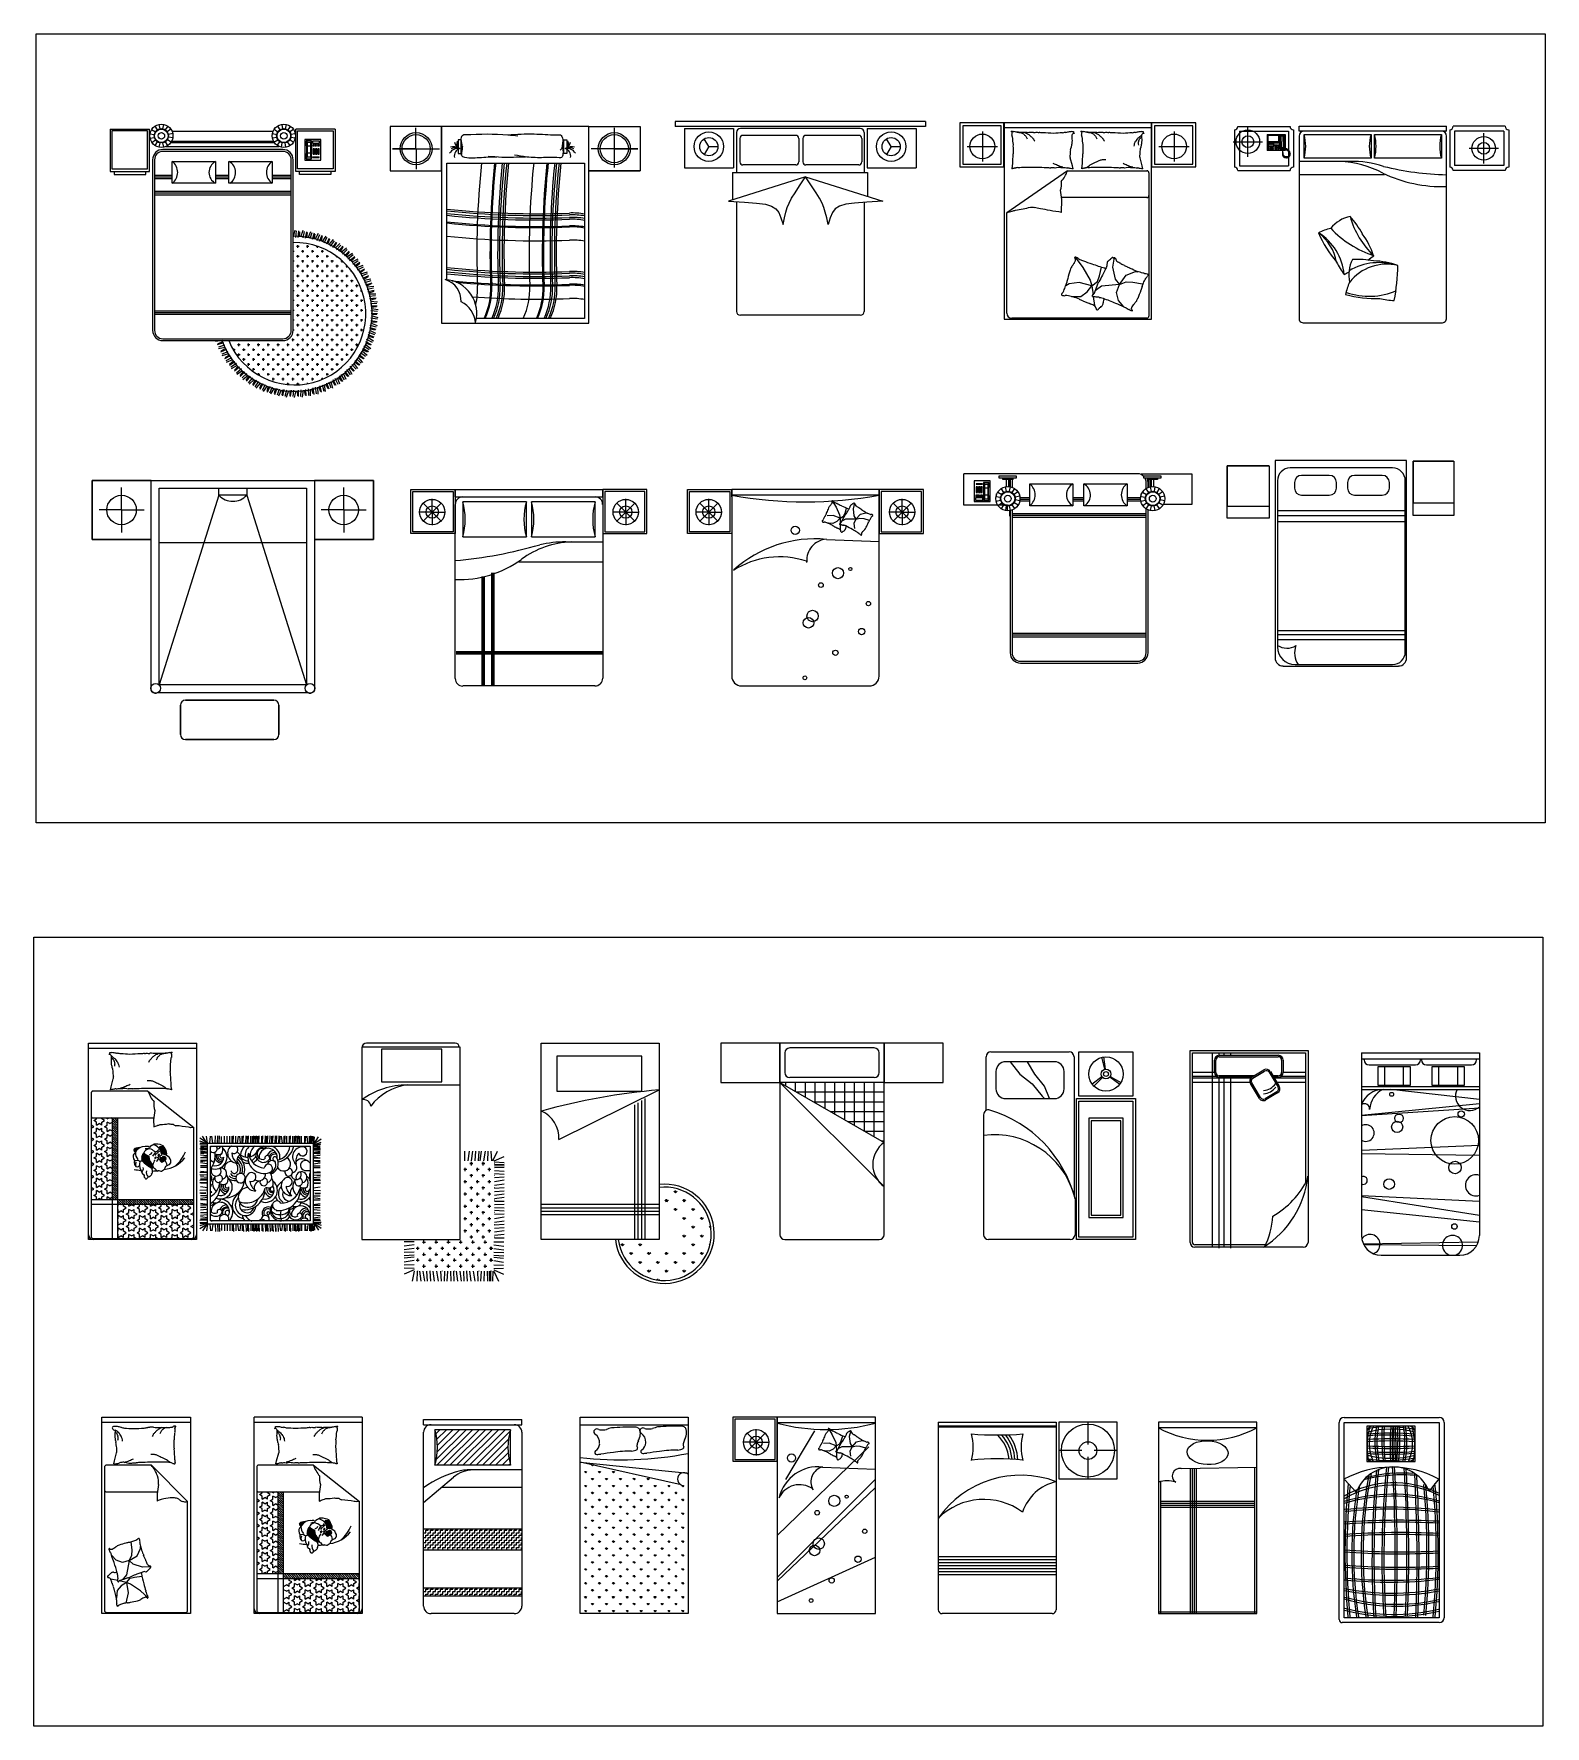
# Model space of a CAD drawing. Extents: x 0.4 to 15.8, y 0.3 to 17.5.
import ezdxf

# ---------------------------------------------------------------- set-up
doc = ezdxf.new("R2010")
doc.units = 0
doc.header["$LTSCALE"] = 0.5
doc.header["$MEASUREMENT"] = 0
doc.layers.get('0').update_dxf_attribs({"linetype": 'CONTINUOUS'})
doc.layers.add('Deftpoints', color=7, linetype='CONTINUOUS', plot=False)
doc.layers.add('WWW.DWGAUTOCAD.COM', color=7, linetype='CONTINUOUS')
doc.styles.add('DIM_FONT', font='SIMPLEX.shx', dxfattribs={"width": 0.8})

# ---------------------------------------------------------------- blocks, each defined once
blk = doc.blocks.new('A$C11850ECD')
for p, q in [((0, 1.95), (0, 0.04)), ((0, 1.95), (1.2, 1.95)), ((0, 1.91), (1.2, 1.91)), ((0, 1.9), (1.2, 1.9)), ((1.2, 1.95), (1.2, 0.04)), ((1.232, 1.952), (1.817, 1.952)), ((1.232, 1.367), (1.232, 1.952)), ((1.524, 1.952), (1.524, 1.722)), ((1.817, 1.952), (1.817, 1.367)), ((1.461, 1.659), (1.232, 1.659)), ((1.524, 1.596), (1.524, 1.367)), ((1.817, 1.659), (1.587, 1.659)), ((1.817, 1.367), (1.232, 1.367)), ((0, 0.58), (1.2, 0.58)), ((0, 0.55), (1.2, 0.55)), ((0, 0.52), (1.2, 0.52)), ((0, 0.49), (1.2, 0.49)), ((0, 0.46), (1.2, 0.46)), ((0, 0.43), (1.2, 0.43)), ((0, 0.4), (1.2, 0.4)), ((1.16, 0), (0.04, 0))]:
    blk.add_line(p, q)
for radius in [0.27, 0.09]:
    blk.add_circle((1.524, 1.659), radius)
for centre, radius, start, end in [((-0.205, 1.694), 0.561, 346.15, 13.85), ((0.6, 5.108), 3.29, 265.4501, 274.5499), ((0.343, 1.542), 0.379, 4.7708, 46.8165), ((0.343, 1.542), 0.409, 4.1373, 42.5614), ((0.343, 1.542), 0.439, 3.5318, 39.1874), ((0.343, 1.542), 0.469, 2.9489, 36.4321), ((1.343, 1.694), 0.5, 164.4468, 195.5532), ((0.6, -0.463), 2.04, 82.6483, 97.3517), ((0.839, 0.389), 1.02, 69.2731, 145.3133), ((1.304, 0.886), 0.469, 102.8515, 161.769), ((0.465, 0.506), 0.657, 53.2823, 135.0802), ((0.04, 0.04), 0.04, 180, 270), ((1.16, 0.04), 0.04, 270, 0)]:
    blk.add_arc(centre, radius, start, end)
blk = doc.blocks.new('A$C79696305')
at = {"linetype": 'ByBlock'}
for p, q in [((0.45, 2), (0, 2)), ((0, 2), (0, 1.55)), ((0.43, 1.98), (0.02, 1.98)), ((0.02, 1.98), (0.02, 1.57)), ((0.43, 1.57), (0.43, 1.98)), ((0.45, 1.55), (0.45, 2)), ((1.45, 2), (0.45, 2)), ((0.45, 2), (0.45, 0)), ((1.45, 1.94), (0.45, 1.94)), ((1.45, 0), (1.45, 2)), ((0.236, 1.744), (0.102, 1.744)), ((0.236, 1.744), (0.141, 1.839)), ((0.236, 1.744), (0.141, 1.649)), ((0.236, 1.744), (0.236, 1.878)), ((0.236, 1.744), (0.331, 1.839)), ((0.236, 1.744), (0.371, 1.744)), ((0.236, 1.744), (0.331, 1.649)), ((0.236, 1.744), (0.236, 1.609)), ((0.54, 1.366), (0.834, 1.86)), ((0.981, 1.734), (0.921, 1.732)), ((0.972, 1.884), (1.011, 1.82)), ((1.052, 1.708), (0.981, 1.734)), ((1.011, 1.82), (1.046, 1.741)), ((1.046, 1.741), (1.052, 1.708)), ((1.052, 1.708), (1.088, 1.728)), ((1.088, 1.728), (1.103, 1.76)), ((1.103, 1.76), (1.119, 1.809)), ((1.199, 1.86), (1.184, 1.802)), ((1.184, 1.802), (1.192, 1.73)), ((1.192, 1.73), (1.214, 1.698)), ((1.214, 1.698), (1.259, 1.747)), ((1.259, 1.747), (1.316, 1.763)), ((1.316, 1.763), (1.329, 1.759)), ((0, 1.55), (0.45, 1.55)), ((0.02, 1.57), (0.43, 1.57)), ((0.45, 0.796), (1.383, 1.696)), ((0.98, 1.652), (0.927, 1.657)), ((1.02, 1.675), (0.98, 1.652)), ((1.052, 1.708), (1.02, 1.675)), ((1.052, 1.708), (1.053, 1.653)), ((1.053, 1.645), (1.054, 1.59)), ((1.07, 1.681), (1.057, 1.657)), ((1.076, 1.681), (1.068, 1.677)), ((1.086, 1.712), (1.07, 1.681)), ((1.107, 1.699), (1.076, 1.681)), ((1.214, 1.698), (1.107, 1.699)), ((1.214, 1.698), (1.191, 1.652)), ((1.191, 1.652), (1.198, 1.604)), ((1.214, 1.698), (1.254, 1.709)), ((1.254, 1.709), (1.293, 1.703)), ((1.293, 1.703), (1.349, 1.687)), ((0.913, 1.492), (1.45, 1.471)), ((0.45, 0.367), (1.45, 1.368)), ((0.45, 0.331), (1.45, 1.283)), ((0.45, 0.119), (1.45, 0.575)), ((0.45, 0), (1.45, 0))]:
    blk.add_line(p, q, dxfattribs=at)
blk.add_circle((0.236, 1.744), 0.129)
for centre, radius in [((0.236, 1.744), 0.0628), ((0.596, 1.584), 0.0421), ((1.157, 1.191), 0.0158), ((0.857, 1.027), 0.0235), ((1.031, 1.148), 0.0566), ((0.831, 0.643), 0.0536), ((0.873, 0.712), 0.0581), ((1.341, 0.838), 0.0223), ((1.272, 0.554), 0.032), ((1.005, 0.338), 0.0268), ((0.795, 0.133), 0.0189)]:
    blk.add_circle(centre, radius, dxfattribs=at)
for centre, radius, start, end in [((0.95, 3.783), 1.91, 254.8224, 285.1776), ((-0.468, 2.418), 1.533, 331.8936, 333.0537), ((0.807, 1.77), 0.104, 333.0537, 337.5187), ((0.612, 1.85), 0.314, 337.5187, 339.9899), ((1.799, 1.418), 0.949, 158.5684, 159.9899), ((1.99, 1.343), 1.154, 155.9913, 158.5684), ((1.039, 1.767), 0.113, 147.7574, 155.9913), ((0.983, 1.802), 0.0467, 134.1305, 147.7574), ((0.873, 1.916), 0.112, 314.1305, 322.9253), ((0.8, 1.971), 0.203, 322.9253, 327.013), ((2.318, 4.489), 2.934, 243.7023, 244.7473), ((1.839, 3.473), 1.812, 244.7473, 247.2225), ((1.195, 1.653), 0.123, 143.895, 151.5954), ((0.367, 2.257), 0.902, 323.895, 326.7426), ((0.308, 2.296), 0.972, 326.7426, 328.7781), ((1.164, 1.865), 0.0671, 247.2225, 253.0943), ((0.644, 2.092), 0.579, 328.7781, 331.4147), ((1.129, 1.828), 0.0264, 331.4147, 1.8801), ((1.169, 1.829), 0.013, 137.9374, 181.8801), ((1.192, 1.808), 0.0446, 127.3534, 137.9374), ((1.241, 1.744), 0.125, 121.046, 127.3534), ((1.373, 1.525), 0.38, 120.0472, 121.046), ((1.072, 2.045), 0.22, 300.0472, 301.3597), ((1.196, 1.855), 0.00733, 350.5854, 122.6445), ((1.224, 1.85), 0.0207, 170.5854, 236.5407), ((2.196, 3.321), 1.784, 236.5407, 237.4163), ((0.61, 0.84), 1.161, 56.3311, 57.4163), ((-0.695, -1.119), 3.515, 55.9827, 56.3311), ((3.153, 4.582), 3.363, 235.9827, 236.3388), ((1.488, 2.082), 0.359, 236.3388, 243.0823), ((1.437, 1.982), 0.248, 243.0823, 251.2057), ((1.369, 1.782), 0.0363, 251.2057, 267.219), ((0.88, 1.675), 0.00965, 128.7355, 179.1882), ((0.873, 1.675), 0.00334, 179.1882, 236.5351), ((0.888, 1.696), 0.0293, 236.5351, 255.1866), ((0.846, 1.716), 0.0435, 308.7355, 331.8936), ((0.889, 1.701), 0.0345, 255.1866, 271.6149), ((0.891, 1.631), 0.0363, 75.6016, 91.6149), ((0.838, 1.426), 0.248, 67.4782, 75.6016), ((0.796, 1.323), 0.359, 60.7347, 67.4782), ((-0.673, -1.298), 3.363, 60.3786, 60.7347), ((2.727, 4.681), 3.515, 240.3786, 240.727), ((1.576, 2.628), 1.161, 240.727, 241.8122), ((0.185, 0.032), 1.784, 60.9366, 61.8122), ((1.048, 1.648), 0.00269, 101.0177, 244.451), ((1.049, 1.65), 0.0053, 244.451, 268.0902), ((1.045, 1.664), 0.0133, 281.0177, 331.5954), ((1.049, 1.626), 0.0196, 75.8487, 88.0902), ((1.041, 1.574), 0.0207, 354.9813, 60.9366), ((1.026, 1.535), 0.113, 68.9502, 75.8487), ((1.069, 1.571), 0.00733, 174.9813, 307.0404), ((1.103, 1.737), 0.103, 248.9502, 256.1526), ((1.049, 1.597), 0.0401, 307.0404, 312.3542), ((1.094, 1.548), 0.026, 125.7555, 132.3542), ((1.088, 1.676), 0.041, 256.1526, 268.3428), ((1.207, 1.391), 0.22, 124.4431, 125.7555), ((0.868, 1.886), 0.38, 304.4431, 305.4419), ((1.086, 1.597), 0.0382, 75.7094, 88.3428), ((1.016, 1.678), 0.125, 305.4419, 311.7493), ((1.079, 1.569), 0.0671, 62.8266, 75.7094), ((1.069, 1.618), 0.0446, 311.7493, 322.3332), ((1.094, 1.599), 0.013, 322.3332, 6.276), ((1.134, 1.603), 0.0264, 155.8106, 186.276), ((1.638, 1.377), 0.579, 154.4861, 155.8106), ((0.282, 0.017), 1.812, 60.3514, 62.8266), ((-0.273, -0.958), 2.934, 59.3064, 60.3514), ((0.979, 1.15), 0.482, 56.7281, 59.3064), ((1.218, 1.515), 0.0456, 40.8497, 56.7281), ((1.278, 1.551), 0.00881, 154.8641, 172.1637), ((1.313, 1.546), 0.0444, 172.1637, 179.8424), ((1.291, 1.545), 0.0227, 142.6171, 154.8641), ((1.434, 1.436), 0.203, 138.5294, 142.6171), ((1.366, 1.496), 0.112, 129.7346, 138.5294), ((1.264, 1.618), 0.0467, 309.7346, 323.3616), ((1.211, 1.658), 0.113, 323.3616, 331.5954), ((0.296, 2.152), 1.154, 331.5954, 334.1725), ((0.48, 2.063), 0.949, 334.1725, 335.594), ((1.63, 1.541), 0.314, 153.1228, 155.594), ((1.442, 1.637), 0.104, 148.6578, 153.1228), ((2.663, 0.893), 1.533, 147.4977, 148.6578), ((0.866, 1.09), 0.405, 83.2772, 166.7585), ((0.947, 1.342), 0.154, 102.8388, 210.5297), ((1.279, 1.568), 0.0346, 220.8497, 239.0898), ((1.272, 1.555), 0.0203, 239.0898, 263.3834), ((1.277, 1.546), 0.00815, 179.8424, 222.8559), ((1.269, 1.538), 0.00255, 263.3834, 336.1542), ((1.269, 1.538), 0.00363, 336.1542, 42.8559), ((0.678, 1.082), 0.23, 54.3411, 156.2738), ((0.786, 1.254), 0.0298, 6.607, 30.2065)]:
    blk.add_arc(centre, radius, start, end, dxfattribs=at)
for centre, radius, start, end in [((0.972, 1.882), 0.00255, 87.7793, 160.5501), ((0.973, 1.881), 0.00363, 160.5501, 227.2517), ((0.965, 1.873), 0.00815, 4.2383, 47.2517), ((0.951, 1.873), 0.0227, 327.013, 339.26), ((0.971, 1.864), 0.0203, 63.4857, 87.7793), ((0.964, 1.868), 0.00881, 339.26, 356.5595), ((0.928, 1.87), 0.0444, 356.5595, 4.2383), ((0.964, 1.851), 0.0346, 45.2455, 63.4857), ((1.021, 1.908), 0.0456, 225.2455, 241.124), ((1.232, 2.29), 0.482, 241.124, 243.7023), ((1.173, 1.879), 0.026, 301.3597, 307.9583), ((1.214, 1.827), 0.0401, 122.6445, 127.9583), ((1.366, 1.711), 0.0345, 70.7907, 87.219), ((1.407, 1.693), 0.0435, 124.3396, 147.4977), ((1.367, 1.716), 0.0293, 52.1392, 70.7907), ((1.377, 1.737), 0.00965, 304.3396, 354.7923), ((1.383, 1.737), 0.00334, 354.7923, 52.1392)]:
    blk.add_arc(centre, radius, start, end)
blk = doc.blocks.new('A$C41796E71')
for p, q in [((0, 2.01), (1.2, 2.01)), ((0, 0.058), (0, 2.01)), ((0.024, 1.986), (1.176, 1.986)), ((0.024, 0.058), (0.024, 1.986)), ((0.225, 1.986), (0.225, 0.008)), ((0.249, 1.787), (0.249, 1.913)), ((0.263, 1.787), (0.263, 1.913)), ((0.293, 1.986), (0.293, 1.961)), ((0.297, 1.961), (0.898, 1.961)), ((0.297, 1.947), (0.898, 1.947)), ((0.343, 1.986), (0.343, 1.961)), ((0.411, 1.986), (0.411, 1.961)), ((0.932, 1.913), (0.932, 1.787)), ((0.947, 1.913), (0.947, 1.787)), ((1.176, 1.986), (1.176, 0.657)), ((1.2, 2.01), (1.2, 0.058)), ((0.249, 1.786), (0.024, 1.786)), ((0.276, 1.744), (0.024, 1.744)), ((0.616, 1.727), (0.024, 1.727)), ((0.293, 1.739), (0.293, 0)), ((0.652, 1.754), (0.297, 1.754)), ((0.628, 1.739), (0.297, 1.739)), ((0.343, 1.739), (0.343, 0.008)), ((0.411, 1.739), (0.411, 0)), ((0.631, 1.741), (0.75, 1.813)), ((0.638, 1.729), (0.758, 1.8)), ((0.804, 1.789), (0.895, 1.637)), ((0.817, 1.796), (0.907, 1.644)), ((0.898, 1.754), (0.842, 1.754)), ((0.898, 1.739), (0.851, 1.739)), ((1.176, 1.727), (0.858, 1.727)), ((1.176, 1.744), (0.919, 1.744)), ((1.176, 1.786), (0.947, 1.786)), ((0.61, 1.684), (0.024, 1.684)), ((0.705, 1.523), (0.614, 1.675)), ((0.718, 1.531), (0.627, 1.682)), ((0.883, 1.591), (0.764, 1.519)), ((0.891, 1.578), (0.771, 1.507)), ((1.176, 1.684), (0.883, 1.684)), ((0.768, 0.034), (0.048, 0.034)), ((1.152, 0.01), (0.048, 0.01))]:
    blk.add_line(p, q)
for centre, radius, start, end in [((0.297, 1.913), 0.0482, 90, 180), ((0.297, 1.913), 0.0337, 90, 180), ((0.898, 1.913), 0.0482, 0, 90), ((0.898, 1.913), 0.0337, 0, 90), ((0.297, 1.787), 0.0482, 180, 270), ((0.297, 1.787), 0.0337, 180, 270), ((0.656, 1.7), 0.0482, 120.9194, 210.9194), ((0.656, 1.7), 0.0337, 120.9194, 210.9194), ((0.775, 1.771), 0.0482, 30.9194, 120.9194), ((0.775, 1.771), 0.0337, 30.9194, 120.9194), ((0.898, 1.787), 0.0337, 270, 0), ((0.898, 1.787), 0.0482, 270, 0), ((0.74, 1.763), 0.159, 272.9399, 325.6433), ((0.74, 1.728), 0.159, 272.9399, 325.6433), ((0.866, 1.62), 0.0337, 300.9194, 30.9194), ((0.866, 1.62), 0.0482, 300.9194, 30.9194), ((0.747, 1.548), 0.0482, 210.9194, 300.9194), ((0.747, 1.548), 0.0337, 210.9194, 300.9194), ((0.244, 0.826), 0.958, 301.5746, 354.4318), ((0.404, 1.093), 0.884, 299.5897, 333.7185), ((0.077, 0.362), 0.765, 332.5853, 357.1194), ((0.048, 0.058), 0.0482, 180, 270), ((0.048, 0.058), 0.0241, 180, 270), ((1.152, 0.058), 0.0482, 270, 0)]:
    blk.add_arc(centre, radius, start, end)
blk = doc.blocks.new('A$C217E6246')
at = {"linetype": 'ByBlock'}
for p, q in [((0, 2), (1.103, 2)), ((0, 1.65), (0, 2)), ((0, 0), (0, 2)), ((1.1, 2), (1.1, 0)), ((1.1, 0), (0, 0))]:
    blk.add_line(p, q, dxfattribs=at)
for p, q in [((0, 1.948), (1.1, 1.948)), ((0.222, 1.525), (0.229, 1.555)), ((0.229, 1.555), (0.25, 1.637)), ((0.026, 1.491), (0.026, 0.032)), ((0.603, 1.511), (0.046, 1.511)), ((0.603, 1.511), (1.072, 1.142)), ((0.046, 1.239), (0.664, 1.239)), ((0.053, 1.212), (0.08, 1.228)), ((0.08, 1.196), (0.053, 1.212)), ((0.08, 1.228), (0.08, 1.239)), ((0.135, 1.228), (0.135, 1.239)), ((0.163, 1.212), (0.135, 1.228)), ((0.135, 1.196), (0.163, 1.212)), ((0.19, 1.228), (0.19, 1.239)), ((0.19, 1.228), (0.208, 1.239)), ((0.244, 1.229), (0.227, 1.239)), ((0.244, 0.012), (0.244, 1.239)), ((0.299, 1.177), (0.244, 1.233)), ((0.299, 1.155), (0.244, 1.211)), ((0.299, 1.2), (0.26, 1.239)), ((0.299, 1.222), (0.283, 1.239)), ((0.299, 0.012), (0.299, 1.239)), ((0.675, 1.314), (0.662, 1.218)), ((0.662, 1.218), (0.663, 1.146)), ((0.053, 1.149), (0.026, 1.164)), ((0.026, 1.133), (0.053, 1.149)), ((0.053, 1.022), (0.026, 1.037)), ((0.053, 1.085), (0.08, 1.101)), ((0.08, 1.069), (0.053, 1.085)), ((0.08, 1.165), (0.08, 1.196)), ((0.08, 1.165), (0.108, 1.181)), ((0.108, 1.117), (0.08, 1.133)), ((0.08, 1.101), (0.08, 1.133)), ((0.08, 1.038), (0.08, 1.069)), ((0.08, 1.038), (0.108, 1.054)), ((0.135, 1.165), (0.108, 1.181)), ((0.108, 1.117), (0.135, 1.133)), ((0.135, 1.038), (0.108, 1.054)), ((0.135, 1.165), (0.135, 1.196)), ((0.135, 1.101), (0.135, 1.133)), ((0.163, 1.085), (0.135, 1.101)), ((0.135, 1.069), (0.163, 1.085)), ((0.135, 1.038), (0.135, 1.069)), ((0.163, 1.149), (0.19, 1.165)), ((0.19, 1.133), (0.163, 1.149)), ((0.163, 1.022), (0.19, 1.038)), ((0.218, 1.181), (0.19, 1.196)), ((0.19, 1.165), (0.19, 1.196)), ((0.19, 1.101), (0.19, 1.133)), ((0.19, 1.101), (0.218, 1.117)), ((0.218, 1.054), (0.19, 1.069)), ((0.19, 1.038), (0.19, 1.069)), ((0.218, 1.181), (0.244, 1.196)), ((0.244, 1.102), (0.218, 1.117)), ((0.218, 1.054), (0.244, 1.069)), ((0.299, 1.132), (0.244, 1.188)), ((0.299, 1.11), (0.244, 1.166)), ((0.299, 1.087), (0.244, 1.143)), ((0.299, 1.065), (0.244, 1.121)), ((0.299, 1.042), (0.244, 1.098)), ((0.299, 1.02), (0.244, 1.076)), ((0.299, 0.997), (0.244, 1.053)), ((1.072, 0.032), (1.072, 1.142)), ((1.201, 0.989), (1.16, 1.052)), ((1.209, 0.982), (1.2, 1.052)), ((1.234, 0.982), (1.242, 1.052)), ((1.263, 0.982), (1.254, 1.052)), ((1.288, 0.982), (1.292, 1.056)), ((1.312, 0.982), (1.317, 1.056)), ((1.329, 0.982), (1.333, 1.056)), ((1.354, 0.982), (1.354, 1.048)), ((1.384, 0.982), (1.384, 1.052)), ((1.409, 0.982), (1.409, 1.052)), ((1.438, 0.982), (1.438, 1.052)), ((1.463, 0.982), (1.463, 1.052)), ((1.471, 0.982), (1.476, 1.056)), ((1.497, 0.982), (1.497, 1.052)), ((1.517, 0.982), (1.525, 1.052)), ((1.546, 0.982), (1.538, 1.052)), ((1.563, 0.982), (1.563, 1.052)), ((1.571, 0.982), (1.575, 1.056)), ((1.6, 0.982), (1.604, 1.056)), ((1.617, 0.982), (1.617, 1.052)), ((1.625, 0.982), (1.629, 1.056)), ((1.651, 0.982), (1.651, 1.052)), ((1.668, 0.982), (1.668, 1.052)), ((1.671, 0.982), (1.679, 1.052)), ((1.677, 0.982), (1.681, 1.056)), ((1.697, 0.982), (1.697, 1.052)), ((1.706, 0.982), (1.71, 1.056)), ((1.722, 0.982), (1.722, 1.052)), ((1.731, 0.982), (1.735, 1.056)), ((1.763, 0.982), (1.763, 1.052)), ((1.771, 0.982), (1.775, 1.056)), ((1.796, 0.982), (1.8, 1.056)), ((1.811, 0.982), (1.811, 1.052)), ((1.82, 0.982), (1.824, 1.056)), ((1.844, 0.982), (1.849, 1.056)), ((1.865, 0.982), (1.865, 1.052)), ((1.873, 0.982), (1.878, 1.056)), ((1.898, 0.982), (1.903, 1.056)), ((1.911, 0.982), (1.915, 1.056)), ((1.936, 0.982), (1.94, 1.056)), ((1.944, 0.982), (1.952, 1.052)), ((1.973, 0.982), (1.965, 1.052)), ((1.99, 0.982), (1.99, 1.052)), ((1.998, 0.982), (2.002, 1.056)), ((2.019, 0.982), (2.019, 1.052)), ((2.044, 0.982), (2.044, 1.052)), ((2.052, 0.982), (2.056, 1.056)), ((2.078, 0.982), (2.078, 1.052)), ((2.095, 0.982), (2.095, 1.052)), ((2.104, 0.982), (2.108, 1.056)), ((2.124, 0.982), (2.124, 1.052)), ((2.133, 0.982), (2.137, 1.056)), ((2.149, 0.982), (2.149, 1.052)), ((2.168, 0.982), (2.168, 1.052)), ((2.202, 0.982), (2.202, 1.052)), ((2.203, 0.982), (2.212, 1.052)), ((2.232, 0.982), (2.224, 1.052)), ((2.249, 0.982), (2.249, 1.052)), ((2.257, 0.982), (2.261, 1.056)), ((2.264, 0.982), (2.272, 1.052)), ((2.274, 0.982), (2.274, 1.052)), ((2.293, 0.982), (2.285, 1.052)), ((2.293, 0.982), (2.285, 1.052)), ((2.291, 0.974), (2.299, 1.044)), ((2.299, 0.981), (2.34, 1.044)), ((0.026, 1.006), (0.053, 1.022)), ((0.053, 0.895), (0.026, 0.91)), ((0.026, 0.879), (0.053, 0.895)), ((0.053, 0.958), (0.08, 0.974)), ((0.08, 0.942), (0.053, 0.958)), ((0.108, 0.99), (0.08, 1.006)), ((0.08, 0.974), (0.08, 1.006)), ((0.08, 0.911), (0.08, 0.942)), ((0.08, 0.911), (0.108, 0.927)), ((0.108, 0.863), (0.08, 0.879)), ((0.08, 0.847), (0.08, 0.879)), ((0.108, 0.99), (0.135, 1.006)), ((0.135, 0.911), (0.108, 0.927)), ((0.108, 0.863), (0.135, 0.879)), ((0.135, 0.974), (0.135, 1.006)), ((0.163, 0.958), (0.135, 0.974)), ((0.135, 0.942), (0.163, 0.958)), ((0.135, 0.911), (0.135, 0.942)), ((0.135, 0.847), (0.135, 0.879)), ((0.19, 1.006), (0.163, 1.022)), ((0.163, 0.895), (0.19, 0.911)), ((0.19, 0.879), (0.163, 0.895)), ((0.19, 0.974), (0.19, 1.006)), ((0.19, 0.974), (0.218, 0.99)), ((0.218, 0.927), (0.19, 0.942)), ((0.19, 0.911), (0.19, 0.942)), ((0.19, 0.847), (0.19, 0.879)), ((0.19, 0.847), (0.218, 0.863)), ((0.244, 0.975), (0.218, 0.99)), ((0.218, 0.927), (0.244, 0.942)), ((0.244, 0.848), (0.218, 0.863)), ((0.299, 0.975), (0.244, 1.031)), ((0.299, 0.953), (0.244, 1.009)), ((0.299, 0.93), (0.244, 0.986)), ((0.299, 0.908), (0.244, 0.964)), ((0.299, 0.885), (0.244, 0.941)), ((0.299, 0.863), (0.244, 0.919)), ((0.299, 0.84), (0.244, 0.896)), ((0.299, 0.818), (0.244, 0.874)), ((0.461, 0.869), (0.455, 0.858)), ((0.472, 0.879), (0.461, 0.869)), ((0.471, 0.926), (0.463, 0.918)), ((0.463, 0.912), (0.467, 0.922)), ((0.463, 0.918), (0.463, 0.906)), ((0.463, 0.906), (0.467, 0.897)), ((0.464, 0.904), (0.473, 0.927)), ((0.466, 0.9), (0.478, 0.928)), ((0.467, 0.897), (0.473, 0.889)), ((0.468, 0.896), (0.482, 0.93)), ((0.485, 0.931), (0.471, 0.926)), ((0.471, 0.892), (0.487, 0.931)), ((0.477, 0.886), (0.472, 0.879)), ((0.473, 0.889), (0.477, 0.886)), ((0.474, 0.889), (0.491, 0.932)), ((0.476, 0.886), (0.496, 0.933)), ((0.503, 0.934), (0.485, 0.931)), ((0.488, 0.903), (0.5, 0.934)), ((0.496, 0.913), (0.504, 0.934)), ((0.519, 0.933), (0.503, 0.934)), ((0.503, 0.92), (0.508, 0.934)), ((0.509, 0.926), (0.512, 0.934)), ((0.515, 0.93), (0.516, 0.934)), ((0.523, 0.935), (0.519, 0.933)), ((0.527, 0.938), (0.523, 0.935)), ((0.535, 0.94), (0.527, 0.938)), ((0.547, 0.943), (0.535, 0.94)), ((0.541, 0.817), (0.566, 0.878)), ((0.542, 0.838), (0.557, 0.876)), ((0.544, 0.803), (0.572, 0.873)), ((0.576, 0.949), (0.547, 0.943)), ((0.55, 0.798), (0.578, 0.868)), ((0.556, 0.792), (0.585, 0.863)), ((0.589, 0.946), (0.576, 0.949)), ((0.592, 0.949), (0.589, 0.946)), ((0.606, 0.947), (0.592, 0.949)), ((0.619, 0.938), (0.606, 0.947)), ((0.627, 0.948), (0.619, 0.938)), ((0.645, 0.959), (0.627, 0.948)), ((0.658, 0.964), (0.645, 0.959)), ((0.667, 0.971), (0.658, 0.964)), ((0.676, 0.972), (0.667, 0.971)), ((0.704, 0.972), (0.676, 0.972)), ((0.727, 0.966), (0.704, 0.972)), ((0.71, 0.863), (0.709, 0.858)), ((0.71, 0.857), (0.714, 0.867)), ((0.713, 0.866), (0.71, 0.863)), ((0.71, 0.861), (0.711, 0.864)), ((0.711, 0.855), (0.717, 0.869)), ((0.712, 0.936), (0.727, 0.949)), ((0.715, 0.869), (0.713, 0.866)), ((0.713, 0.854), (0.718, 0.868)), ((0.715, 0.932), (0.728, 0.943)), ((0.725, 0.923), (0.715, 0.932)), ((0.717, 0.869), (0.715, 0.869)), ((0.715, 0.854), (0.72, 0.867)), ((0.717, 0.93), (0.719, 0.935)), ((0.719, 0.867), (0.717, 0.869)), ((0.717, 0.855), (0.721, 0.864)), ((0.721, 0.863), (0.719, 0.867)), ((0.721, 0.859), (0.721, 0.863)), ((0.723, 0.925), (0.731, 0.943)), ((0.734, 0.908), (0.725, 0.923)), ((0.743, 0.961), (0.727, 0.966)), ((0.727, 0.949), (0.754, 0.947)), ((0.728, 0.918), (0.738, 0.943)), ((0.728, 0.943), (0.752, 0.942)), ((0.733, 0.91), (0.746, 0.942)), ((0.739, 0.892), (0.734, 0.908)), ((0.737, 0.899), (0.754, 0.94)), ((0.741, 0.87), (0.739, 0.892)), ((0.74, 0.887), (0.76, 0.936)), ((0.741, 0.87), (0.765, 0.929)), ((0.749, 0.868), (0.741, 0.87)), ((0.759, 0.954), (0.743, 0.961)), ((0.749, 0.868), (0.769, 0.918)), ((0.768, 0.867), (0.749, 0.868)), ((0.752, 0.942), (0.764, 0.933)), ((0.754, 0.947), (0.768, 0.936)), ((0.756, 0.868), (0.773, 0.908)), ((0.769, 0.94), (0.759, 0.954)), ((0.764, 0.933), (0.777, 0.897)), ((0.764, 0.867), (0.777, 0.897)), ((0.768, 0.936), (0.782, 0.899)), ((0.789, 0.86), (0.768, 0.867)), ((0.778, 0.923), (0.769, 0.94)), ((0.772, 0.865), (0.781, 0.888)), ((0.777, 0.897), (0.785, 0.878)), ((0.785, 0.912), (0.778, 0.923)), ((0.779, 0.863), (0.785, 0.878)), ((0.785, 0.878), (0.781, 0.863)), ((0.782, 0.899), (0.791, 0.879)), ((0.794, 0.889), (0.785, 0.912)), ((0.791, 0.879), (0.787, 0.861)), ((0.789, 0.86), (0.795, 0.876)), ((0.795, 0.876), (0.794, 0.889)), ((1.209, 0.973), (1.133, 1)), ((1.209, 0.982), (1.134, 1.032)), ((1.209, 0.966), (1.134, 0.97)), ((1.209, 0.921), (1.134, 0.925)), ((1.209, 0.974), (1.137, 0.981)), ((1.208, 0.952), (1.138, 0.952)), ((1.209, 0.947), (1.138, 0.939)), ((1.209, 0.935), (1.138, 0.926)), ((1.209, 0.929), (1.138, 0.929)), ((1.208, 0.921), (1.138, 0.912)), ((1.209, 0.912), (1.138, 0.912)), ((1.209, 0.891), (1.138, 0.9)), ((1.208, 0.886), (1.138, 0.886)), ((1.209, 0.881), (1.138, 0.872)), ((1.209, 0.158), (1.209, 0.982)), ((1.209, 0.982), (2.286, 0.982)), ((1.24, 0.19), (1.24, 0.95)), ((1.24, 0.95), (2.254, 0.95)), ((1.24, 0.19), (1.24, 0.95)), ((1.24, 0.95), (2.254, 0.95)), ((1.24, 0.19), (1.24, 0.95)), ((1.24, 0.95), (2.254, 0.95)), ((2.254, 0.95), (2.254, 0.19)), ((2.254, 0.95), (2.254, 0.19)), ((2.254, 0.95), (2.254, 0.19)), ((2.286, 0.982), (2.286, 0.158)), ((2.286, 0.958), (2.356, 0.966)), ((2.286, 0.952), (2.356, 0.952)), ((2.286, 0.947), (2.356, 0.939)), ((2.286, 0.935), (2.356, 0.926)), ((2.286, 0.929), (2.356, 0.929)), ((2.286, 0.921), (2.36, 0.925)), ((2.286, 0.921), (2.356, 0.912)), ((2.286, 0.912), (2.356, 0.912)), ((2.286, 0.891), (2.356, 0.9)), ((2.286, 0.886), (2.356, 0.886)), ((2.286, 0.881), (2.356, 0.872)), ((2.291, 0.974), (2.366, 1.024)), ((2.291, 0.965), (2.366, 0.992)), ((2.291, 0.966), (2.363, 0.973)), ((0.053, 0.768), (0.026, 0.783)), ((0.026, 0.752), (0.053, 0.768)), ((0.053, 0.831), (0.08, 0.847)), ((0.08, 0.815), (0.053, 0.831)), ((0.053, 0.704), (0.08, 0.72)), ((0.08, 0.688), (0.053, 0.704)), ((0.08, 0.784), (0.08, 0.815)), ((0.08, 0.784), (0.108, 0.8)), ((0.108, 0.736), (0.08, 0.752)), ((0.08, 0.72), (0.08, 0.752)), ((0.135, 0.784), (0.108, 0.8)), ((0.108, 0.736), (0.135, 0.752)), ((0.163, 0.831), (0.135, 0.847)), ((0.135, 0.815), (0.163, 0.831)), ((0.135, 0.784), (0.135, 0.815)), ((0.135, 0.72), (0.135, 0.752)), ((0.163, 0.704), (0.135, 0.72)), ((0.135, 0.688), (0.163, 0.704)), ((0.163, 0.768), (0.19, 0.784)), ((0.19, 0.752), (0.163, 0.768)), ((0.218, 0.8), (0.19, 0.815)), ((0.19, 0.784), (0.19, 0.815)), ((0.19, 0.72), (0.19, 0.752)), ((0.19, 0.72), (0.218, 0.736)), ((0.218, 0.8), (0.244, 0.815)), ((0.244, 0.721), (0.218, 0.736)), ((0.299, 0.795), (0.244, 0.851)), ((0.299, 0.773), (0.244, 0.829)), ((0.299, 0.751), (0.244, 0.806)), ((0.299, 0.728), (0.244, 0.784)), ((0.299, 0.706), (0.244, 0.762)), ((0.299, 0.683), (0.244, 0.739)), ((0.299, 0.661), (0.244, 0.717)), ((0.299, 0.638), (0.244, 0.694)), ((0.455, 0.858), (0.454, 0.841)), ((0.454, 0.841), (0.459, 0.823)), ((0.459, 0.823), (0.466, 0.806)), ((0.466, 0.806), (0.464, 0.789)), ((0.464, 0.789), (0.468, 0.765)), ((0.466, 0.806), (0.483, 0.805)), ((0.468, 0.765), (0.47, 0.758)), ((0.47, 0.758), (0.481, 0.745)), ((0.481, 0.745), (0.496, 0.741)), ((0.483, 0.805), (0.5, 0.808)), ((0.496, 0.741), (0.508, 0.745)), ((0.5, 0.808), (0.514, 0.8)), ((0.508, 0.745), (0.519, 0.755)), ((0.514, 0.8), (0.521, 0.787)), ((0.521, 0.787), (0.519, 0.775)), ((0.519, 0.775), (0.519, 0.755)), ((0.519, 0.755), (0.523, 0.73)), ((0.523, 0.73), (0.535, 0.701)), ((0.535, 0.701), (0.538, 0.688)), ((0.561, 0.787), (0.591, 0.86)), ((0.567, 0.781), (0.598, 0.857)), ((0.573, 0.776), (0.605, 0.854)), ((0.579, 0.771), (0.613, 0.853)), ((0.586, 0.766), (0.615, 0.839)), ((0.592, 0.762), (0.616, 0.821)), ((0.598, 0.757), (0.62, 0.81)), ((0.604, 0.752), (0.623, 0.8)), ((0.611, 0.748), (0.629, 0.793)), ((0.615, 0.853), (0.616, 0.82)), ((0.616, 0.82), (0.624, 0.799)), ((0.617, 0.744), (0.634, 0.786)), ((0.623, 0.74), (0.639, 0.779)), ((0.624, 0.799), (0.638, 0.782)), ((0.63, 0.736), (0.644, 0.77)), ((0.636, 0.732), (0.648, 0.761)), ((0.638, 0.782), (0.65, 0.758)), ((0.643, 0.728), (0.652, 0.752)), ((0.647, 0.724), (0.655, 0.73)), ((0.648, 0.715), (0.647, 0.724)), ((0.651, 0.703), (0.648, 0.715)), ((0.649, 0.678), (0.651, 0.703)), ((0.65, 0.758), (0.659, 0.737)), ((0.65, 0.727), (0.657, 0.742)), ((0.655, 0.73), (0.659, 0.737)), ((0.659, 0.737), (0.666, 0.728)), ((0.666, 0.728), (0.672, 0.723)), ((0.672, 0.723), (0.678, 0.722)), ((0.676, 0.831), (0.68, 0.839)), ((0.677, 0.836), (0.676, 0.829)), ((0.676, 0.829), (0.678, 0.826)), ((0.677, 0.827), (0.683, 0.841)), ((0.68, 0.84), (0.677, 0.836)), ((0.678, 0.826), (0.685, 0.843)), ((0.678, 0.826), (0.682, 0.827)), ((0.678, 0.722), (0.685, 0.711)), ((0.685, 0.843), (0.68, 0.84)), ((0.68, 0.827), (0.686, 0.841)), ((0.682, 0.827), (0.686, 0.83)), ((0.683, 0.828), (0.687, 0.839)), ((0.687, 0.84), (0.685, 0.843)), ((0.685, 0.83), (0.688, 0.835)), ((0.685, 0.711), (0.692, 0.705)), ((0.686, 0.83), (0.688, 0.834)), ((0.688, 0.834), (0.687, 0.84)), ((0.692, 0.705), (0.697, 0.699)), ((0.697, 0.699), (0.704, 0.696)), ((0.704, 0.696), (0.708, 0.699)), ((0.708, 0.699), (0.708, 0.703)), ((0.708, 0.703), (0.714, 0.702)), ((0.709, 0.858), (0.711, 0.854)), ((0.711, 0.854), (0.716, 0.854)), ((0.714, 0.702), (0.724, 0.699)), ((0.716, 0.854), (0.721, 0.859)), ((0.72, 0.858), (0.721, 0.86)), ((0.724, 0.699), (0.737, 0.697)), ((0.728, 0.81), (0.736, 0.829)), ((0.729, 0.821), (0.728, 0.817)), ((0.728, 0.817), (0.729, 0.808)), ((0.732, 0.826), (0.729, 0.821)), ((0.729, 0.808), (0.734, 0.797)), ((0.731, 0.804), (0.742, 0.833)), ((0.735, 0.829), (0.732, 0.826)), ((0.733, 0.799), (0.749, 0.837)), ((0.734, 0.797), (0.743, 0.789)), ((0.748, 0.836), (0.735, 0.829)), ((0.736, 0.795), (0.756, 0.843)), ((0.737, 0.697), (0.742, 0.698)), ((0.74, 0.792), (0.761, 0.845)), ((0.742, 0.698), (0.753, 0.704)), ((0.743, 0.789), (0.752, 0.791)), ((0.744, 0.789), (0.766, 0.845)), ((0.751, 0.841), (0.748, 0.836)), ((0.749, 0.79), (0.771, 0.845)), ((0.762, 0.845), (0.751, 0.841)), ((0.752, 0.791), (0.763, 0.798)), ((0.753, 0.704), (0.764, 0.709)), ((0.755, 0.793), (0.775, 0.844)), ((0.761, 0.798), (0.779, 0.842)), ((0.769, 0.845), (0.762, 0.845)), ((0.763, 0.798), (0.771, 0.801)), ((0.764, 0.709), (0.773, 0.717)), ((0.767, 0.8), (0.783, 0.838)), ((0.778, 0.843), (0.769, 0.845)), ((0.771, 0.801), (0.777, 0.805)), ((0.773, 0.802), (0.786, 0.835)), ((0.773, 0.717), (0.781, 0.73)), ((0.777, 0.805), (0.786, 0.816)), ((0.786, 0.835), (0.778, 0.843)), ((0.78, 0.809), (0.788, 0.828)), ((0.781, 0.73), (0.786, 0.747)), ((0.789, 0.824), (0.786, 0.835)), ((0.786, 0.816), (0.789, 0.824)), ((0.786, 0.747), (0.793, 0.751)), ((0.794, 0.855), (0.789, 0.86)), ((0.793, 0.751), (0.805, 0.757)), ((0.81, 0.847), (0.794, 0.855)), ((0.805, 0.757), (0.814, 0.76)), ((0.821, 0.839), (0.81, 0.847)), ((0.814, 0.76), (0.825, 0.764)), ((0.829, 0.823), (0.821, 0.839)), ((0.825, 0.764), (0.836, 0.78)), ((0.837, 0.804), (0.829, 0.823)), ((0.836, 0.78), (0.838, 0.789)), ((0.838, 0.789), (0.837, 0.804)), ((1.208, 0.852), (1.138, 0.86)), ((1.208, 0.841), (1.138, 0.832)), ((1.208, 0.832), (1.138, 0.832)), ((1.208, 0.806), (1.138, 0.806)), ((1.209, 0.801), (1.138, 0.793)), ((1.208, 0.772), (1.138, 0.78)), ((1.208, 0.752), (1.138, 0.752)), ((1.208, 0.734), (1.138, 0.734)), ((1.209, 0.685), (1.138, 0.693)), ((2.286, 0.852), (2.356, 0.86)), ((2.286, 0.841), (2.356, 0.832)), ((2.286, 0.832), (2.356, 0.832)), ((2.286, 0.806), (2.356, 0.806)), ((2.286, 0.801), (2.356, 0.793)), ((2.286, 0.772), (2.356, 0.78)), ((2.286, 0.752), (2.356, 0.752)), ((2.286, 0.734), (2.356, 0.734)), ((2.286, 0.685), (2.356, 0.693)), ((0.053, 0.641), (0.026, 0.656)), ((0.026, 0.625), (0.053, 0.641)), ((0.053, 0.514), (0.026, 0.529)), ((0.053, 0.577), (0.08, 0.593)), ((0.08, 0.561), (0.053, 0.577)), ((0.08, 0.657), (0.08, 0.688)), ((0.08, 0.657), (0.108, 0.673)), ((0.108, 0.609), (0.08, 0.625)), ((0.08, 0.593), (0.08, 0.625)), ((0.08, 0.53), (0.08, 0.561)), ((0.08, 0.53), (0.108, 0.546)), ((0.135, 0.657), (0.108, 0.673)), ((0.108, 0.609), (0.135, 0.625)), ((0.135, 0.53), (0.108, 0.546)), ((0.135, 0.657), (0.135, 0.688)), ((0.135, 0.593), (0.135, 0.625)), ((0.163, 0.577), (0.135, 0.593)), ((0.135, 0.561), (0.163, 0.577)), ((0.135, 0.53), (0.135, 0.561)), ((0.163, 0.641), (0.19, 0.657)), ((0.19, 0.625), (0.163, 0.641)), ((0.163, 0.514), (0.19, 0.53)), ((0.218, 0.673), (0.19, 0.688)), ((0.19, 0.657), (0.19, 0.688)), ((0.19, 0.593), (0.19, 0.625)), ((0.19, 0.593), (0.218, 0.609)), ((0.218, 0.546), (0.19, 0.561)), ((0.19, 0.53), (0.19, 0.561)), ((0.218, 0.673), (0.244, 0.688)), ((0.244, 0.594), (0.218, 0.609)), ((0.218, 0.546), (0.244, 0.561)), ((0.299, 0.616), (0.244, 0.672)), ((0.299, 0.593), (0.244, 0.649)), ((0.299, 0.571), (0.244, 0.627)), ((0.299, 0.548), (0.244, 0.604)), ((0.299, 0.526), (0.244, 0.582)), ((0.299, 0.504), (0.244, 0.56)), ((0.299, 0.481), (0.244, 0.537)), ((0.538, 0.688), (0.543, 0.687)), ((0.543, 0.687), (0.541, 0.68)), ((0.541, 0.68), (0.551, 0.665)), ((0.551, 0.665), (0.56, 0.663)), ((0.56, 0.663), (0.565, 0.653)), ((0.565, 0.653), (0.564, 0.642)), ((0.564, 0.642), (0.57, 0.631)), ((0.57, 0.631), (0.575, 0.624)), ((0.575, 0.624), (0.581, 0.62)), ((0.581, 0.62), (0.59, 0.619)), ((0.59, 0.619), (0.6, 0.627)), ((0.6, 0.627), (0.603, 0.636)), ((0.603, 0.636), (0.606, 0.638)), ((0.606, 0.638), (0.614, 0.638)), ((0.614, 0.638), (0.623, 0.646)), ((0.623, 0.646), (0.63, 0.648)), ((0.63, 0.648), (0.643, 0.662)), ((0.642, 0.67), (0.649, 0.678)), ((0.643, 0.662), (0.642, 0.67)), ((1.209, 0.68), (1.134, 0.684)), ((1.209, 0.655), (1.134, 0.659)), ((1.209, 0.606), (1.134, 0.602)), ((1.209, 0.581), (1.134, 0.577)), ((1.208, 0.66), (1.138, 0.652)), ((1.209, 0.631), (1.138, 0.639)), ((1.209, 0.615), (1.138, 0.615)), ((1.209, 0.573), (1.138, 0.573)), ((1.209, 0.528), (1.138, 0.536)), ((2.286, 0.68), (2.36, 0.684)), ((2.286, 0.66), (2.356, 0.652)), ((2.286, 0.655), (2.36, 0.659)), ((2.286, 0.631), (2.356, 0.639)), ((2.286, 0.615), (2.356, 0.615)), ((2.286, 0.606), (2.36, 0.602)), ((2.286, 0.581), (2.36, 0.577)), ((2.286, 0.573), (2.356, 0.573)), ((2.286, 0.528), (2.356, 0.536)), ((0.026, 0.498), (0.053, 0.514)), ((0.026, 0.408), (1.072, 0.408)), ((0.026, 0.359), (1.072, 0.359)), ((0.053, 0.45), (0.08, 0.466)), ((0.08, 0.434), (0.053, 0.45)), ((0.108, 0.482), (0.08, 0.498)), ((0.08, 0.466), (0.08, 0.498)), ((0.08, 0.408), (0.08, 0.434)), ((0.089, 0.408), (0.108, 0.419)), ((0.108, 0.482), (0.135, 0.498)), ((0.126, 0.408), (0.108, 0.419)), ((0.135, 0.466), (0.135, 0.498)), ((0.163, 0.45), (0.135, 0.466)), ((0.135, 0.434), (0.163, 0.45)), ((0.135, 0.408), (0.135, 0.434)), ((0.19, 0.498), (0.163, 0.514)), ((0.19, 0.466), (0.19, 0.498)), ((0.19, 0.466), (0.218, 0.482)), ((0.218, 0.419), (0.19, 0.434)), ((0.19, 0.408), (0.19, 0.434)), ((0.244, 0.467), (0.218, 0.482)), ((0.218, 0.419), (0.244, 0.434)), ((0.299, 0.459), (0.244, 0.515)), ((0.299, 0.436), (0.244, 0.492)), ((0.299, 0.414), (0.244, 0.47)), ((0.283, 0.408), (0.244, 0.447)), ((0.26, 0.408), (0.244, 0.425)), ((0.332, 0.359), (0.299, 0.391)), ((0.309, 0.359), (0.299, 0.369)), ((0.3, 0.339), (0.3, 0.359)), ((0.354, 0.359), (0.305, 0.408)), ((0.328, 0.355), (0.321, 0.359)), ((0.377, 0.359), (0.328, 0.408)), ((0.328, 0.355), (0.334, 0.359)), ((0.399, 0.359), (0.35, 0.408)), ((0.355, 0.339), (0.355, 0.359)), ((0.422, 0.359), (0.373, 0.408)), ((0.444, 0.359), (0.395, 0.408)), ((0.41, 0.339), (0.41, 0.359)), ((0.41, 0.339), (0.438, 0.355)), ((0.466, 0.359), (0.417, 0.408)), ((0.465, 0.339), (0.438, 0.355)), ((0.489, 0.359), (0.44, 0.408)), ((0.511, 0.359), (0.462, 0.408)), ((0.465, 0.339), (0.465, 0.359)), ((0.534, 0.359), (0.485, 0.408)), ((0.556, 0.359), (0.507, 0.408)), ((0.52, 0.339), (0.52, 0.359)), ((0.579, 0.359), (0.53, 0.408)), ((0.548, 0.355), (0.541, 0.359)), ((0.548, 0.355), (0.554, 0.359)), ((0.601, 0.359), (0.552, 0.408)), ((0.624, 0.359), (0.575, 0.408)), ((0.575, 0.339), (0.575, 0.359)), ((0.646, 0.359), (0.597, 0.408)), ((0.669, 0.359), (0.62, 0.408)), ((0.63, 0.339), (0.63, 0.359)), ((0.63, 0.339), (0.658, 0.355)), ((0.691, 0.359), (0.642, 0.408)), ((0.685, 0.339), (0.658, 0.355)), ((0.713, 0.359), (0.664, 0.408)), ((0.685, 0.339), (0.685, 0.359)), ((0.736, 0.359), (0.687, 0.408)), ((0.758, 0.359), (0.709, 0.408)), ((0.781, 0.359), (0.732, 0.408)), ((0.74, 0.339), (0.74, 0.359)), ((0.803, 0.359), (0.754, 0.408)), ((0.767, 0.355), (0.761, 0.359)), ((0.767, 0.355), (0.774, 0.359)), ((0.826, 0.359), (0.777, 0.408)), ((0.795, 0.339), (0.795, 0.359)), ((0.848, 0.359), (0.799, 0.408)), ((0.871, 0.359), (0.822, 0.408)), ((0.893, 0.359), (0.844, 0.408)), ((0.85, 0.339), (0.85, 0.359)), ((0.85, 0.339), (0.877, 0.355)), ((0.915, 0.359), (0.866, 0.408)), ((0.905, 0.339), (0.877, 0.355)), ((0.938, 0.359), (0.889, 0.408)), ((0.905, 0.339), (0.905, 0.359)), ((0.96, 0.359), (0.911, 0.408)), ((0.983, 0.359), (0.934, 0.408)), ((1.005, 0.359), (0.956, 0.408)), ((0.96, 0.339), (0.96, 0.359)), ((1.028, 0.359), (0.979, 0.408)), ((0.987, 0.355), (0.981, 0.359)), ((0.987, 0.355), (0.994, 0.359)), ((1.05, 0.359), (1.001, 0.408)), ((1.015, 0.339), (1.015, 0.359)), ((1.072, 0.36), (1.024, 0.408)), ((1.072, 0.383), (1.046, 0.408)), ((1.072, 0.405), (1.069, 0.408)), ((1.07, 0.339), (1.07, 0.359)), ((1.2, 0.503), (1.134, 0.499)), ((1.193, 0.477), (1.134, 0.474)), ((1.192, 0.47), (1.138, 0.47)), ((1.209, 0.447), (1.138, 0.447)), ((1.209, 0.427), (1.138, 0.419)), ((1.209, 0.406), (1.138, 0.406)), ((1.209, 0.357), (1.138, 0.366)), ((1.209, 0.352), (1.138, 0.352)), ((2.286, 0.447), (2.356, 0.447)), ((2.286, 0.427), (2.356, 0.419)), ((2.286, 0.406), (2.356, 0.406)), ((2.286, 0.357), (2.356, 0.366)), ((2.286, 0.352), (2.356, 0.352)), ((2.294, 0.503), (2.36, 0.499)), ((2.301, 0.477), (2.36, 0.474)), ((2.303, 0.47), (2.356, 0.47)), ((0.299, 0.339), (0.3, 0.339)), ((0.3, 0.307), (0.299, 0.308)), ((0.299, 0.212), (0.3, 0.212)), ((0.3, 0.18), (0.299, 0.181)), ((0.3, 0.276), (0.3, 0.307)), ((0.3, 0.276), (0.328, 0.292)), ((0.328, 0.228), (0.3, 0.244)), ((0.3, 0.212), (0.3, 0.244)), ((0.3, 0.149), (0.3, 0.18)), ((0.355, 0.276), (0.328, 0.292)), ((0.328, 0.228), (0.355, 0.244)), ((0.383, 0.323), (0.355, 0.339)), ((0.355, 0.307), (0.383, 0.323)), ((0.355, 0.276), (0.355, 0.307)), ((0.355, 0.212), (0.355, 0.244)), ((0.383, 0.196), (0.355, 0.212)), ((0.355, 0.18), (0.383, 0.196)), ((0.355, 0.149), (0.355, 0.18)), ((0.383, 0.26), (0.41, 0.276)), ((0.41, 0.244), (0.383, 0.26)), ((0.438, 0.292), (0.41, 0.307)), ((0.41, 0.276), (0.41, 0.307)), ((0.41, 0.212), (0.41, 0.244)), ((0.41, 0.212), (0.438, 0.228)), ((0.438, 0.165), (0.41, 0.18)), ((0.41, 0.149), (0.41, 0.18)), ((0.438, 0.292), (0.465, 0.307)), ((0.465, 0.212), (0.438, 0.228)), ((0.438, 0.165), (0.465, 0.18)), ((0.465, 0.276), (0.465, 0.307)), ((0.493, 0.26), (0.465, 0.276)), ((0.465, 0.244), (0.493, 0.26)), ((0.465, 0.212), (0.465, 0.244)), ((0.465, 0.149), (0.465, 0.18)), ((0.493, 0.323), (0.52, 0.339)), ((0.52, 0.307), (0.493, 0.323)), ((0.493, 0.196), (0.52, 0.212)), ((0.52, 0.18), (0.493, 0.196)), ((0.52, 0.276), (0.52, 0.307)), ((0.52, 0.276), (0.548, 0.292)), ((0.548, 0.228), (0.52, 0.244)), ((0.52, 0.212), (0.52, 0.244)), ((0.52, 0.149), (0.52, 0.18)), ((0.575, 0.276), (0.548, 0.292)), ((0.548, 0.228), (0.575, 0.244)), ((0.603, 0.323), (0.575, 0.339)), ((0.575, 0.307), (0.603, 0.323)), ((0.575, 0.276), (0.575, 0.307)), ((0.575, 0.212), (0.575, 0.244)), ((0.603, 0.196), (0.575, 0.212)), ((0.575, 0.18), (0.603, 0.196)), ((0.575, 0.149), (0.575, 0.18)), ((0.603, 0.26), (0.63, 0.276)), ((0.63, 0.244), (0.603, 0.26)), ((0.658, 0.292), (0.63, 0.307)), ((0.63, 0.276), (0.63, 0.307)), ((0.63, 0.212), (0.63, 0.244)), ((0.63, 0.212), (0.658, 0.228)), ((0.658, 0.165), (0.63, 0.18)), ((0.63, 0.149), (0.63, 0.18)), ((0.658, 0.292), (0.685, 0.307)), ((0.685, 0.212), (0.658, 0.228)), ((0.658, 0.165), (0.685, 0.18)), ((0.685, 0.276), (0.685, 0.307)), ((0.712, 0.26), (0.685, 0.276)), ((0.685, 0.244), (0.712, 0.26)), ((0.685, 0.212), (0.685, 0.244)), ((0.685, 0.149), (0.685, 0.18)), ((0.712, 0.323), (0.74, 0.339)), ((0.74, 0.307), (0.712, 0.323)), ((0.712, 0.196), (0.74, 0.212)), ((0.74, 0.18), (0.712, 0.196)), ((0.74, 0.276), (0.74, 0.307)), ((0.74, 0.276), (0.767, 0.292)), ((0.767, 0.228), (0.74, 0.244)), ((0.74, 0.212), (0.74, 0.244)), ((0.74, 0.149), (0.74, 0.18)), ((0.795, 0.276), (0.767, 0.292)), ((0.767, 0.228), (0.795, 0.244)), ((0.822, 0.323), (0.795, 0.339)), ((0.795, 0.307), (0.822, 0.323)), ((0.795, 0.276), (0.795, 0.307)), ((0.795, 0.212), (0.795, 0.244)), ((0.822, 0.196), (0.795, 0.212)), ((0.795, 0.18), (0.822, 0.196)), ((0.795, 0.149), (0.795, 0.18)), ((0.822, 0.26), (0.85, 0.276)), ((0.85, 0.244), (0.822, 0.26)), ((0.877, 0.292), (0.85, 0.307)), ((0.85, 0.276), (0.85, 0.307)), ((0.85, 0.212), (0.85, 0.244)), ((0.85, 0.212), (0.877, 0.228)), ((0.877, 0.165), (0.85, 0.18)), ((0.85, 0.149), (0.85, 0.18)), ((0.877, 0.292), (0.905, 0.307)), ((0.905, 0.212), (0.877, 0.228)), ((0.877, 0.165), (0.905, 0.18)), ((0.905, 0.276), (0.905, 0.307)), ((0.932, 0.26), (0.905, 0.276)), ((0.905, 0.244), (0.932, 0.26)), ((0.905, 0.212), (0.905, 0.244)), ((0.905, 0.149), (0.905, 0.18)), ((0.932, 0.323), (0.96, 0.339)), ((0.96, 0.307), (0.932, 0.323)), ((0.932, 0.196), (0.96, 0.212)), ((0.96, 0.18), (0.932, 0.196)), ((0.96, 0.276), (0.96, 0.307)), ((0.96, 0.276), (0.987, 0.292)), ((0.987, 0.228), (0.96, 0.244)), ((0.96, 0.212), (0.96, 0.244)), ((0.96, 0.149), (0.96, 0.18)), ((1.015, 0.276), (0.987, 0.292)), ((0.987, 0.228), (1.015, 0.244)), ((1.042, 0.323), (1.015, 0.339)), ((1.015, 0.307), (1.042, 0.323)), ((1.015, 0.276), (1.015, 0.307)), ((1.015, 0.212), (1.015, 0.244)), ((1.042, 0.196), (1.015, 0.212)), ((1.015, 0.18), (1.042, 0.196)), ((1.015, 0.149), (1.015, 0.18)), ((1.042, 0.26), (1.07, 0.276)), ((1.07, 0.244), (1.042, 0.26)), ((1.07, 0.339), (1.072, 0.34)), ((1.072, 0.307), (1.07, 0.307)), ((1.07, 0.276), (1.07, 0.307)), ((1.07, 0.212), (1.07, 0.244)), ((1.07, 0.212), (1.072, 0.213)), ((1.072, 0.18), (1.07, 0.18)), ((1.07, 0.149), (1.07, 0.18)), ((1.209, 0.199), (1.134, 0.194)), ((1.209, 0.174), (1.134, 0.17)), ((1.194, 0.326), (1.138, 0.326)), ((1.2, 0.306), (1.138, 0.298)), ((1.208, 0.273), (1.138, 0.273)), ((1.208, 0.253), (1.138, 0.244)), ((1.209, 0.223), (1.138, 0.232)), ((1.209, 0.207), (1.138, 0.207)), ((2.254, 0.19), (1.24, 0.19)), ((2.254, 0.19), (1.24, 0.19)), ((2.254, 0.19), (1.24, 0.19)), ((2.286, 0.273), (2.356, 0.273)), ((2.286, 0.253), (2.356, 0.244)), ((2.286, 0.223), (2.356, 0.232)), ((2.286, 0.207), (2.356, 0.207)), ((2.286, 0.199), (2.36, 0.194)), ((2.291, 0.182), (2.366, 0.177)), ((2.291, 0.174), (2.366, 0.148)), ((2.291, 0.173), (2.363, 0.166)), ((2.295, 0.306), (2.356, 0.298)), ((2.3, 0.326), (2.356, 0.326)), ((0.046, 0.012), (1.052, 0.012)), ((0.299, 0.085), (0.3, 0.085)), ((0.3, 0.053), (0.299, 0.054)), ((0.3, 0.149), (0.328, 0.165)), ((0.328, 0.101), (0.3, 0.117)), ((0.3, 0.085), (0.3, 0.117)), ((0.3, 0.022), (0.3, 0.053)), ((0.3, 0.022), (0.328, 0.038)), ((0.355, 0.149), (0.328, 0.165)), ((0.328, 0.101), (0.355, 0.117)), ((0.355, 0.022), (0.328, 0.038)), ((0.355, 0.085), (0.355, 0.117)), ((0.383, 0.069), (0.355, 0.085)), ((0.355, 0.053), (0.383, 0.069)), ((0.355, 0.022), (0.355, 0.053)), ((0.383, 0.133), (0.41, 0.149)), ((0.41, 0.117), (0.383, 0.133)), ((0.393, 0.012), (0.41, 0.022)), ((0.41, 0.085), (0.41, 0.117)), ((0.41, 0.085), (0.438, 0.101)), ((0.438, 0.038), (0.41, 0.053)), ((0.41, 0.022), (0.41, 0.053)), ((0.465, 0.085), (0.438, 0.101)), ((0.438, 0.038), (0.465, 0.053)), ((0.493, 0.133), (0.465, 0.149)), ((0.465, 0.117), (0.493, 0.133)), ((0.465, 0.085), (0.465, 0.117)), ((0.465, 0.022), (0.465, 0.053)), ((0.482, 0.012), (0.465, 0.022)), ((0.493, 0.069), (0.52, 0.085)), ((0.52, 0.053), (0.493, 0.069)), ((0.52, 0.149), (0.548, 0.165)), ((0.548, 0.101), (0.52, 0.117)), ((0.52, 0.085), (0.52, 0.117)), ((0.52, 0.022), (0.52, 0.053)), ((0.52, 0.022), (0.548, 0.038)), ((0.575, 0.149), (0.548, 0.165)), ((0.548, 0.101), (0.575, 0.117)), ((0.575, 0.022), (0.548, 0.038)), ((0.575, 0.085), (0.575, 0.117)), ((0.603, 0.069), (0.575, 0.085)), ((0.575, 0.053), (0.603, 0.069)), ((0.575, 0.022), (0.575, 0.053)), ((0.603, 0.133), (0.63, 0.149)), ((0.63, 0.117), (0.603, 0.133)), ((0.613, 0.012), (0.63, 0.022)), ((0.63, 0.085), (0.63, 0.117)), ((0.63, 0.085), (0.658, 0.101)), ((0.658, 0.038), (0.63, 0.053)), ((0.63, 0.022), (0.63, 0.053)), ((0.685, 0.085), (0.658, 0.101)), ((0.658, 0.038), (0.685, 0.053)), ((0.712, 0.133), (0.685, 0.149)), ((0.685, 0.117), (0.712, 0.133)), ((0.685, 0.085), (0.685, 0.117)), ((0.685, 0.022), (0.685, 0.053)), ((0.702, 0.012), (0.685, 0.022)), ((0.712, 0.069), (0.74, 0.085)), ((0.74, 0.053), (0.712, 0.069)), ((0.74, 0.149), (0.767, 0.165)), ((0.767, 0.101), (0.74, 0.117)), ((0.74, 0.085), (0.74, 0.117)), ((0.74, 0.022), (0.74, 0.053)), ((0.74, 0.022), (0.767, 0.038)), ((0.795, 0.149), (0.767, 0.165)), ((0.767, 0.101), (0.795, 0.117)), ((0.795, 0.022), (0.767, 0.038)), ((0.795, 0.085), (0.795, 0.117)), ((0.822, 0.069), (0.795, 0.085)), ((0.795, 0.053), (0.822, 0.069)), ((0.795, 0.022), (0.795, 0.053)), ((0.822, 0.133), (0.85, 0.149)), ((0.85, 0.117), (0.822, 0.133)), ((0.833, 0.012), (0.85, 0.022)), ((0.85, 0.085), (0.85, 0.117)), ((0.85, 0.085), (0.877, 0.101)), ((0.877, 0.038), (0.85, 0.053)), ((0.85, 0.022), (0.85, 0.053)), ((0.905, 0.085), (0.877, 0.101)), ((0.877, 0.038), (0.905, 0.053)), ((0.932, 0.133), (0.905, 0.149)), ((0.905, 0.117), (0.932, 0.133)), ((0.905, 0.085), (0.905, 0.117)), ((0.905, 0.022), (0.905, 0.053)), ((0.922, 0.012), (0.905, 0.022)), ((0.932, 0.069), (0.96, 0.085)), ((0.96, 0.053), (0.932, 0.069)), ((0.96, 0.149), (0.987, 0.165)), ((0.987, 0.101), (0.96, 0.117)), ((0.96, 0.085), (0.96, 0.117)), ((0.96, 0.022), (0.96, 0.053)), ((0.96, 0.022), (0.987, 0.038)), ((1.015, 0.149), (0.987, 0.165)), ((0.987, 0.101), (1.015, 0.117)), ((1.015, 0.022), (0.987, 0.038)), ((1.015, 0.085), (1.015, 0.117)), ((1.042, 0.069), (1.015, 0.085)), ((1.015, 0.053), (1.042, 0.069)), ((1.015, 0.022), (1.015, 0.053)), ((1.042, 0.133), (1.07, 0.149)), ((1.07, 0.117), (1.042, 0.133)), ((1.054, 0.012), (1.068, 0.021)), ((1.07, 0.085), (1.07, 0.117)), ((1.07, 0.085), (1.072, 0.086)), ((1.072, 0.053), (1.07, 0.053)), ((1.07, 0.024), (1.07, 0.053)), ((1.209, 0.166), (1.133, 0.14)), ((1.209, 0.158), (1.134, 0.108)), ((1.209, 0.165), (1.137, 0.159)), ((1.201, 0.15), (1.16, 0.088)), ((1.209, 0.158), (1.2, 0.088)), ((2.286, 0.158), (1.209, 0.158)), ((1.234, 0.157), (1.242, 0.088)), ((1.263, 0.158), (1.254, 0.088)), ((1.288, 0.158), (1.292, 0.083)), ((1.312, 0.158), (1.317, 0.083)), ((1.329, 0.158), (1.333, 0.083)), ((1.354, 0.162), (1.354, 0.092)), ((1.384, 0.158), (1.384, 0.088)), ((1.409, 0.158), (1.409, 0.088)), ((1.438, 0.158), (1.438, 0.088)), ((1.463, 0.158), (1.463, 0.088)), ((1.471, 0.158), (1.476, 0.083)), ((1.497, 0.157), (1.497, 0.088)), ((1.517, 0.157), (1.525, 0.088)), ((1.546, 0.158), (1.538, 0.088)), ((1.563, 0.158), (1.563, 0.088)), ((1.571, 0.158), (1.575, 0.083)), ((1.6, 0.158), (1.604, 0.083)), ((1.617, 0.158), (1.617, 0.088)), ((1.625, 0.158), (1.629, 0.083)), ((1.651, 0.157), (1.651, 0.088)), ((1.668, 0.158), (1.668, 0.088)), ((1.671, 0.157), (1.679, 0.088)), ((1.677, 0.158), (1.681, 0.083)), ((1.697, 0.158), (1.697, 0.088)), ((1.706, 0.158), (1.71, 0.083)), ((1.722, 0.158), (1.722, 0.088)), ((1.731, 0.158), (1.735, 0.083)), ((1.763, 0.158), (1.763, 0.088)), ((1.771, 0.158), (1.775, 0.083)), ((1.796, 0.158), (1.8, 0.083)), ((1.811, 0.158), (1.811, 0.088)), ((1.82, 0.158), (1.824, 0.083)), ((1.844, 0.158), (1.849, 0.083)), ((1.865, 0.158), (1.865, 0.088)), ((1.873, 0.158), (1.878, 0.083)), ((1.898, 0.158), (1.903, 0.083)), ((1.901, 0.158), (1.905, 0.083)), ((1.926, 0.158), (1.93, 0.083)), ((1.944, 0.157), (1.952, 0.088)), ((1.973, 0.158), (1.965, 0.088)), ((1.99, 0.158), (1.99, 0.088)), ((1.998, 0.158), (2.002, 0.083)), ((2.019, 0.158), (2.019, 0.088)), ((2.044, 0.158), (2.044, 0.088)), ((2.052, 0.158), (2.056, 0.083)), ((2.078, 0.157), (2.078, 0.088)), ((2.095, 0.158), (2.095, 0.088)), ((2.104, 0.158), (2.108, 0.083)), ((2.124, 0.158), (2.124, 0.088)), ((2.133, 0.158), (2.137, 0.083)), ((2.149, 0.158), (2.149, 0.088)), ((2.168, 0.158), (2.168, 0.088)), ((2.202, 0.157), (2.202, 0.088)), ((2.203, 0.157), (2.212, 0.088)), ((2.232, 0.158), (2.224, 0.088)), ((2.249, 0.158), (2.249, 0.088)), ((2.257, 0.158), (2.261, 0.083)), ((2.264, 0.157), (2.272, 0.088)), ((2.274, 0.158), (2.274, 0.088)), ((2.282, 0.158), (2.282, 0.157)), ((2.293, 0.158), (2.285, 0.088)), ((2.291, 0.166), (2.366, 0.116)), ((2.291, 0.166), (2.299, 0.096)), ((2.299, 0.158), (2.34, 0.096))]:
    blk.add_line(p, q)
for centre, radius, start, end in [((0.205, 1.898), 0.0131, 281.2724, 26.5805), ((0.216, 1.994), 0.0904, 270, 281.2724), ((0.258, 2.065), 0.161, 261.5628, 270), ((0.34, 2.197), 0.305, 254.256, 261.5628), ((0.264, 1.656), 0.242, 74.256, 82.4531), ((0.624, 1.368), 0.529, 96.0867, 100.1899), ((0.561, 2.046), 0.152, 272.5386, 280.1899), ((0.612, 2.185), 0.29, 265.1982, 272.5386), ((0.616, 1.023), 0.873, 85.1982, 89.4243), ((0.698, 1.975), 0.0992, 285.9352, 306.0864), ((0.83, 1.076), 0.821, 91.9079, 95.2592), ((0.764, 1.994), 0.0992, 265.7841, 285.9352), ((0.83, 1.85), 0.0539, 95.2592, 120.6513), ((0.827, 1.933), 0.0289, 265.6975, 300.6513), ((0.851, 1.931), 0.0251, 248.2117, 265.6975), ((0.829, 1.893), 0.0156, 338.0096, 21.421), ((0.844, 1.902), 0.00428, 258.1069, 338.0096), ((0.851, 1.902), 0.00232, 78.1069, 199.564), ((0.852, 1.907), 0.00342, 199.564, 248.2117), ((0.205, 1.851), 0.0342, 26.5805, 85.5998), ((-0.257, 1.867), 0.492, 353.7676, 0), ((0.031, 1.779), 0.204, 0, 9.6844), ((0.301, 1.91), 0.0899, 221.4429, 233.7359), ((0.334, 1.966), 0.14, 225.0976, 242.7964), ((-0.627, 1.593), 0.882, 9.6844, 12.1984), ((0.556, 1.785), 0.317, 188.0051, 192.1984), ((0.295, 1.86), 0.0526, 205.3551, 221.4429), ((0.396, 1.881), 0.151, 201.8149, 205.3551), ((0.454, 1.883), 0.206, 198.7799, 201.8149), ((0.319, 1.806), 0.0562, 180, 198.7799), ((0.355, 1.765), 0.0915, 165.3149, 180), ((0.394, 1.905), 0.14, 207.3988, 225.0976), ((0.429, 1.846), 0.14, 196.515, 207.3988), ((0.444, 1.795), 0.14, 185.6311, 196.515), ((0.33, 1.206), 0.683, 82.4531, 90), ((0.53, 0.84), 1.049, 90, 96.0867), ((0.436, 1.899), 0.2, 331.6832, 336.9972), ((0.582, 1.852), 0.0493, 320.9651, 331.6832), ((0.47, 1.991), 0.225, 313.8115, 320.9651), ((0.401, 2.157), 0.392, 308.3886, 313.8115), ((0.637, 1.942), 0.0768, 297.2396, 308.3886), ((0.602, 2.101), 0.234, 290.8603, 297.2396), ((0.739, 0.399), 1.494, 89.4243, 91.9079), ((0.609, 1.889), 0.0992, 323.8234, 341.5603), ((0.645, 1.938), 0.0992, 306.0864, 323.8234), ((0.155, 1.751), 0.679, 356.6313, 1.6331), ((-0.072, 1.892), 0.913, 352.3191, 356.6313), ((0.646, 1.88), 0.198, 347.8905, 352.3191), ((1.086, 1.819), 0.246, 167.8905, 171.8665), ((0.876, 1.882), 0.0328, 171.8665, 201.421), ((0.904, 1.749), 0.659, 182.6649, 188.0051), ((0.318, 1.641), 0.0677, 165.9548, 182.6649), ((0.625, 0.862), 0.739, 109.428, 111.6577), ((0.674, 0.881), 0.739, 111.6577, 113.4844), ((0.717, 0.9), 0.739, 113.4844, 115.3111), ((0.617, 1.89), 0.272, 265.9172, 273.5552), ((0.654, 1.673), 0.058, 249.3257, 265.9172), ((0.859, 2.077), 0.507, 245.6735, 249.3257), ((1.319, 2.884), 1.432, 243.5015, 245.6735), ((0.895, 1.844), 0.313, 237.865, 243.5015), ((1.182, 2.155), 0.729, 234.1737, 237.865), ((-0.531, 1.638), 1.365, 1.6331, 3.055), ((-12.776, 0.843), 13.636, 3.055, 3.5049), ((0.523, 1.514), 0.321, 3.5049, 9.9984), ((0.046, 1.491), 0.02, 90, 180), ((0.222, 1.524), 0.000917, 345.9551, 94.0829), ((0.268, 1.257), 0.271, 94.0829, 99.4841), ((0.317, 1.308), 0.23, 99.4841, 107.3864), ((0.266, 1.653), 0.12, 276.4341, 287.3864), ((0.331, 1.682), 0.146, 258.4414, 276.4341), ((0.571, 0.843), 0.739, 107.1982, 109.428), ((0.358, 1.307), 0.23, 78.4414, 92.7491), ((0.517, 0.132), 1.405, 92.7491, 94.6176), ((0.394, 2.75), 1.216, 272.6096, 274.6176), ((0.435, 4.9), 3.362, 270.9704, 272.6096), ((0.617, 7.259), 5.719, 269.7135, 270.9704), ((0.955, 1.641), 0.375, 200.1488, 219.6445), ((0.844, 1.376), 0.18, 171.8644, 200.1488), ((0.786, 2.703), 1.164, 266.426, 269.7135), ((0.813, 1.682), 0.146, 257.131, 266.426), ((0.825, 1.576), 0.0453, 242.7159, 257.131), ((0.793, 1.459), 0.0767, 62.7159, 73.7788), ((0.818, 1.44), 0.0875, 73.7788, 82.8796), ((0.843, 1.524), 0.00132, 82.8796, 163.3022), ((0.863, 1.528), 0.0193, 163.3022, 189.9984), ((0.046, 1.259), 0.02, 180, 270), ((0.532, 1.506), 0.383, 289.9478, 296.2172), ((0.67, 1.332), 0.172, 280.5945, 289.9478), ((0.711, 1.744), 0.574, 271.7887, 280.5945), ((0.856, 1.32), 0.146, 254.2839, 271.7887), ((0.909, 1.232), 0.0757, 230.6139, 254.2839), ((0.785, -0.178), 1.341, 79.9658, 85.5725), ((1.016, 1.065), 0.0776, 71.9572, 88.5957), ((1.068, 0.992), 0.149, 88.5957, 100.5745), ((0.574, 0.88), 0.0974, 176.6283, 221.5254), ((0.589, 0.828), 0.127, 119.3586, 153.0552), ((0.63, 0.824), 0.0888, 138.8697, 193.3627), ((0.617, 0.865), 0.0568, 104.7325, 161.4551), ((0.626, 0.932), 0.0797, 217.7547, 261.9024), ((0.601, 0.822), 0.103, 36.6141, 103.9334), ((0.617, 0.898), 0.0317, 275.5542, 345.9589), ((0.755, 0.802), 0.113, 133.4778, 156.0857), ((0.643, 0.871), 0.094, 40.0646, 81.0184), ((0.695, 0.855), 0.0186, 94.2478, 176.558), ((0.655, 0.964), 0.0765, 287.6284, 321.9822), ((0.736, 0.854), 0.0461, 101.014, 151.9838), ((0.642, 1.032), 0.371, 311.0314, 337.8934), ((1.314, 0.877), 0.0982, 131.6319, 138.3969), ((1.27, 0.925), 0.0391, 220.5516, 39.9723), ((1.069, 0.855), 0.219, 321.3552, 8.9301), ((1.288, 0.838), 0.121, 249.5181, 50.13), ((1.32, 0.952), 0.0859, 247.8056, 293.8818), ((1.357, 0.852), 0.0588, 163.9174, 275.1537), ((1.297, 0.975), 0.0562, 281.7675, 333.5242), ((1.357, 0.852), 0.0415, 159.9926, 289.5699), ((1.357, 0.852), 0.0215, 98.1735, 325.176), ((1.282, 0.916), 0.0845, 329.5212, 23.3736), ((1.515, 0.878), 0.0998, 132.0778, 274.5853), ((1.479, 0.918), 0.0414, 129.1228, 132.0778), ((1.479, 0.918), 0.0414, 240.7273, 50.8772), ((1.586, 0.883), 0.127, 180.7925, 232.3704), ((1.612, 0.951), 0.112, 212.256, 274.9155), ((1.618, 0.888), 0.0855, 196.2822, 275.4135), ((1.662, 0.855), 0.117, 125.6859, 176.5568), ((1.71, 0.857), 0.117, 127.3756, 187.8142), ((1.785, 0.837), 0.164, 164.6868, 290.2894), ((1.798, 0.901), 0.173, 186.9802, 266.7058), ((1.619, 0.951), 0.111, 279.2755, 319.7677), ((1.761, 0.856), 0.117, 126.7567, 186.4196), ((1.779, 0.863), 0.0771, 57.9734, 320.4245), ((1.77, 0.872), 0.0558, 65.376, 295.9658), ((1.827, 0.836), 0.0927, 353.6034, 184.035), ((1.827, 0.836), 0.121, 108.8032, 121.8057), ((1.896, 0.822), 0.0857, 101.8812, 157.1494), ((1.896, 0.822), 0.0644, 88.6784, 156.5426), ((1.896, 0.822), 0.0471, 75.6897, 205.4965), ((1.827, 0.836), 0.121, 353.2877, 71.1968), ((1.892, 0.962), 0.156, 282.1993, 355.6673), ((1.889, 0.99), 0.203, 281.5889, 348.5131), ((2.176, 0.844), 0.0998, 87.4059, 229.9135), ((2.23, 0.799), 0.122, 139.5684, 194.5414), ((2.178, 0.898), 0.0461, 205.892, 87.4059), ((0.643, 1.7), 1.002, 259.6217, 263.7472), ((0.516, 0.764), 0.0397, 144.8325, 207.5513), ((0.541, 0.776), 0.0225, 73.0797, 150.2757), ((0.514, 0.723), 0.0441, 306.8303, 14.4951), ((0.873, 1.133), 0.466, 224.9707, 241.1855), ((0.654, 0.685), 0.0675, 166.5554, 224.9062), ((0.643, 1.7), 1.002, 270.4734, 273.0628), ((0.758, 0.744), 0.105, 140.1138, 170.2426), ((0.757, 0.773), 0.0687, 124.8006, 164.2713), ((0.709, 0.827), 0.011, 90.1097, 167.3601), ((0.696, 0.739), 0.104, 8.3054, 78.9473), ((1.013, 0.602), 0.359, 141.9927, 145.4886), ((0.757, 0.82), 0.0393, 106.6236, 147.032), ((0.747, 0.811), 0.0146, 274.9536, 77.0589), ((0.754, 0.818), 0.0177, 7.7782, 95.1837), ((0.76, 0.814), 0.013, 280.7395, 28.1073), ((0.73, 1.028), 0.317, 276.9513, 321.9435), ((0.769, 0.83), 0.00965, 284.3938, 14.927), ((1.314, 0.877), 0.0982, 221.6031, 248.0075), ((1.314, 0.877), 0.106, 226.0115, 230.4958), ((1.298, 0.697), 0.0509, 150.3382, 38.0664), ((1.288, 0.838), 0.0871, 253.984, 1.0468), ((1.357, 0.852), 0.0745, 198.5, 264.8601), ((1.35, 0.671), 0.0562, 281.7675, 100.6146), ((1.451, 0.725), 0.0699, 81.8358, 185.5126), ((1.484, 0.707), 0.0345, 190.3935, 304.1566), ((1.451, 0.725), 0.0699, 318.0684, 52.4966), ((1.579, 0.808), 0.0688, 134.2778, 200.7606), ((1.443, 0.716), 0.125, 339.2372, 56.7068), ((1.443, 0.716), 0.103, 334.8712, 47.4654), ((1.586, 0.883), 0.122, 234.6671, 239.2133), ((1.443, 0.716), 0.147, 337.9085, 58.7285), ((1.625, 0.883), 0.107, 238.2473, 273.8821), ((1.625, 0.883), 0.0843, 290.7538, 336.6415), ((1.625, 0.883), 0.112, 295.2357, 324.7506), ((1.83, 0.724), 0.0419, 286.2638, 172.7831), ((1.819, 0.83), 0.0254, 320.4245, 199.4242), ((1.866, 0.755), 0.0482, 42.811, 169.2281), ((1.817, 0.76), 0.0884, 288.152, 26.8909), ((1.819, 0.774), 0.112, 290.619, 32.4959), ((1.896, 0.822), 0.0215, 34.824, 270.7313), ((1.985, 0.769), 0.0713, 210.0861, 63.8943), ((2.037, 0.686), 0.0391, 160.7374, 76.4231), ((2.064, 0.736), 0.0562, 281.7675, 51.7735), ((2.172, 0.75), 0.0726, 47.202, 151.662), ((2.166, 0.635), 0.0562, 281.7675, 201.2805), ((2.207, 0.755), 0.0506, 34.6357, 262.7865), ((2.228, 0.922), 0.219, 262.7865, 276.9103), ((2.249, 0.979), 0.195, 269.9003, 271.6111), ((1.209, 0.623), 0.0461, 313.1501, 46.8499), ((1.143, 0.608), 0.195, 299.8857, 354.838), ((1.122, 0.551), 0.219, 302.662, 10.3931), ((1.309, 0.514), 0.0726, 131.432, 161.2494), ((1.367, 0.573), 0.106, 135.6167, 230.4958), ((1.323, 0.621), 0.0391, 172.6875, 76.4231), ((1.341, 0.535), 0.121, 249.5181, 50.13), ((1.341, 0.535), 0.0871, 253.984, 1.0468), ((1.373, 0.648), 0.0859, 247.8056, 293.8818), ((1.41, 0.548), 0.0588, 163.9174, 275.1537), ((1.41, 0.548), 0.0415, 159.9926, 289.5699), ((1.41, 0.548), 0.0215, 98.1735, 325.176), ((1.392, 0.623), 0.197, 270.2701, 359.2599), ((1.335, 0.613), 0.0845, 329.5212, 33.6674), ((1.488, 0.694), 0.0946, 221.0893, 280.3763), ((1.488, 0.694), 0.0722, 217.8882, 278.2508), ((1.488, 0.694), 0.0499, 205.153, 287.3615), ((1.547, 0.625), 0.0486, 353.978, 328.4545), ((1.623, 0.429), 0.0998, 91.2884, 350.2576), ((1.603, 0.574), 0.2, 251.3223, 345.324), ((1.582, 0.517), 0.214, 262.7865, 1.7169), ((1.694, 0.597), 0.0998, 132.0778, 274.5853), ((1.658, 0.637), 0.0461, 250.5639, 132.0778), ((1.764, 0.603), 0.122, 184.2403, 239.2133), ((1.758, 0.527), 0.0726, 95.4996, 196.3339), ((1.731, 0.669), 0.0713, 238.3793, 4.6428), ((1.783, 0.587), 0.0391, 167.8852, 76.4231), ((1.801, 0.5), 0.121, 249.5181, 50.13), ((1.801, 0.5), 0.0871, 253.984, 33.2061), ((1.833, 0.614), 0.0859, 247.8056, 293.8818), ((1.87, 0.514), 0.0588, 163.9174, 275.1537), ((1.81, 0.637), 0.0562, 281.7675, 51.7735), ((1.87, 0.514), 0.0359, 156.6572, 295.8543), ((1.87, 0.514), 0.0215, 98.1735, 325.176), ((1.795, 0.578), 0.0845, 329.5212, 33.6674), ((1.938, 0.515), 0.219, 262.7865, 10.3931), ((2.036, 0.468), 0.136, 119.457, 151.365), ((2.036, 0.468), 0.105, 134.9718, 238.6541), ((1.959, 0.572), 0.2, 269.184, 345.324), ((2.061, 0.547), 0.0998, 132.0778, 274.5853), ((2.025, 0.587), 0.0461, 250.5639, 132.0778), ((2.132, 0.552), 0.122, 184.2403, 239.2133), ((2.125, 0.477), 0.0726, 131.432, 196.3339), ((2.114, 0.661), 0.0509, 177.8128, 28.4665), ((2.183, 0.537), 0.106, 135.6167, 230.4958), ((2.139, 0.585), 0.0391, 172.6875, 76.4231), ((2.189, 0.612), 0.0859, 247.8056, 293.8818), ((2.226, 0.512), 0.0588, 163.9174, 275.1537), ((2.226, 0.512), 0.0415, 159.9926, 289.5699), ((2.226, 0.512), 0.0215, 98.1735, 325.176), ((2.151, 0.576), 0.0845, 329.5212, 33.6674), ((2.15, 0.56), 0.112, 20.9365, 50.0073), ((2.15, 0.56), 0.112, 327.5041, 339.0635), ((2.325, 0.646), 0.0782, 154.1219, 205.8781), ((1.315, 0.589), 0.122, 232.1091, 239.2133), ((1.245, 0.583), 0.0998, 267.401, 274.5853), ((1.239, 0.387), 0.0396, 271.4795, 341.9929), ((1.341, 0.287), 0.0927, 326.3475, 184.035), ((1.291, 0.433), 0.0595, 239.2739, 341.8938), ((1.41, 0.548), 0.0801, 205.5394, 261.4577), ((1.41, 0.274), 0.0801, 98.5423, 153.1254), ((1.337, 0.28), 0.13, 316.0429, 87.771), ((1.598, 0.35), 0.136, 119.457, 259.9754), ((1.598, 0.35), 0.105, 134.9718, 350.6287), ((1.612, 0.349), 0.0752, 161.3434, 338.8579), ((1.87, 0.514), 0.0801, 205.5394, 261.4577), ((1.956, 0.299), 0.107, 145.3598, 273.8821), ((1.917, 0.348), 0.046, 31.7025, 262.7865), ((2.036, 0.468), 0.136, 193.149, 213.2676), ((2.05, 0.466), 0.0752, 161.3434, 259.4541), ((2.107, 0.396), 0.0595, 239.2739, 347.5859), ((2.157, 0.498), 0.115, 250.2706, 327.6684), ((2.157, 0.498), 0.0871, 253.984, 1.0468), ((2.226, 0.512), 0.0801, 205.5394, 261.4577), ((2.157, 0.251), 0.121, 36.3099, 88.0536), ((2.315, 0.476), 0.0946, 221.0893, 230.1427), ((2.315, 0.273), 0.0946, 129.8573, 138.9107), ((2.315, 0.476), 0.089, 221.0893, 227.0686), ((1.285, 0.323), 0.0558, 217.5735, 295.9658), ((1.293, 0.314), 0.0771, 226.8415, 320.4245), ((1.313, 0.353), 0.173, 245.2757, 251.0712), ((1.333, 0.282), 0.0254, 320.4245, 199.4242), ((1.38, 0.207), 0.0482, 339.5008, 200.4992), ((1.41, 0.274), 0.0588, 84.8463, 159.7172), ((1.41, 0.274), 0.0471, 75.6897, 205.4965), ((1.41, 0.274), 0.0215, 34.824, 270.7313), ((1.719, 0.283), 0.159, 191.6915, 215.9417), ((1.732, 0.347), 0.173, 216.3319, 245.98), ((1.764, 0.17), 0.0373, 32.2721, 147.7279), ((1.799, 0.201), 0.0436, 25.755, 165.7953), ((1.83, 0.268), 0.0644, 68.9898, 205.3035), ((1.83, 0.268), 0.0471, 65.3225, 205.4965), ((1.83, 0.268), 0.0145, 286.4312, 270.7313), ((1.751, 0.206), 0.0884, 349.0464, 26.8909), ((1.948, 0.303), 0.0892, 155.1073, 275.1925), ((1.942, 0.366), 0.112, 225.9985, 274.9155), ((1.969, 0.104), 0.102, 117.981, 122.8745), ((2.115, 0.252), 0.164, 164.6868, 202.4766), ((1.949, 0.366), 0.115, 271.277, 316.9316), ((1.956, 0.299), 0.0843, 270.1427, 336.6415), ((2.012, 0.101), 0.102, 117.981, 118.9099), ((1.956, 0.299), 0.112, 282.024, 324.7506), ((2.109, 0.278), 0.0771, 152.4341, 320.4245), ((2.055, 0.351), 0.0396, 236.1894, 341.9929), ((2.101, 0.287), 0.0558, 154.0932, 295.9658), ((2.157, 0.251), 0.0927, 353.6034, 184.035), ((2.149, 0.245), 0.0254, 320.4245, 199.4242), ((2.226, 0.237), 0.0857, 101.8812, 157.1494), ((2.196, 0.17), 0.0482, 23.8659, 156.1341), ((2.226, 0.237), 0.0644, 88.6784, 156.5426), ((2.226, 0.237), 0.0471, 75.6897, 205.4965), ((2.226, 0.237), 0.0215, 34.824, 270.7313), ((2.222, 0.377), 0.15, 282.1993, 282.3064), ((0.05, 0.05), 0.05, 180, 270), ((0.046, 0.032), 0.02, 180, 270), ((1.05, 0.05), 0.05, 270, 0), ((1.052, 0.032), 0.02, 270, 0)]:
    blk.add_arc(centre, radius, start, end)
blk = doc.blocks.new('A$C67F95B4E')
at = {"linetype": 'Continuous'}
for p, q in [((0, 2.06), (0, 0.2)), ((0, 2.06), (1.2, 2.06)), ((0, 2), (1.2, 2)), ((0.028, 1.987), (0.028, 2)), ((0.078, 1.937), (0.55, 1.937)), ((0.169, 1.922), (0.495, 1.922)), ((0.169, 1.728), (0.169, 1.922)), ((0.237, 1.728), (0.237, 1.922)), ((0.428, 1.728), (0.428, 1.922)), ((0.495, 1.922), (0.495, 1.728)), ((0.6, 2), (0.6, 1.987)), ((0.611, 2), (0.611, 1.987)), ((0.661, 1.937), (1.121, 1.937)), ((0.72, 1.728), (0.72, 1.922)), ((0.72, 1.922), (1.046, 1.922)), ((0.788, 1.728), (0.788, 1.922)), ((0.979, 1.728), (0.979, 1.922)), ((1.046, 1.922), (1.046, 1.728)), ((1.171, 1.987), (1.171, 2)), ((1.2, 2.06), (1.2, 0.2)), ((0.495, 1.728), (0.169, 1.728)), ((1.046, 1.728), (0.72, 1.728)), ((0, 1.716), (1.2, 1.716)), ((0, 1.686), (1.2, 1.686)), ((1.2, 1.584), (0.298, 1.686)), ((0, 1.425), (1.2, 1.545)), ((1.2, 1.497), (0, 1.417)), ((0, 1.07), (1.2, 1.121)), ((1.2, 1.014), (0, 1.033)), ((0, 0.609), (1.2, 0.549)), ((0, 0.596), (1.2, 0.409)), ((0, 0.465), (1.2, 0.341)), ((0.019, 0.115), (1.189, 0.136)), ((1.17, 0.094), (0.023, 0.107)), ((0.2, 0), (1, 0))]:
    blk.add_line(p, q, dxfattribs=at)
for centre, radius in [((0.307, 1.637), 0.0198), ((0.382, 1.393), 0.0438), ((0.949, 1.168), 0.242), ((1.015, 1.437), 0.0319), ((0.363, 1.306), 0.0567), ((0.952, 0.893), 0.0638), ((0.282, 0.724), 0.0539), ((0.946, 0.292), 0.028)]:
    blk.add_circle(centre, radius, dxfattribs=at)
for centre, radius, start, end in [((0.078, 1.987), 0.05, 180, 270), ((0.55, 1.987), 0.05, 270, 0), ((0.661, 1.987), 0.05, 180, 270), ((1.121, 1.987), 0.05, 270, 0), ((0.224, 1.447), 0.24, 91.0468, 159.352), ((0.324, 1.47), 0.241, 115.4947, 176.6858), ((1.103, 1.619), 0.146, 152.5296, 311.9579), ((0.031, 1.49), 0.0522, 352.4901, 127.1421), ((0.044, 1.243), 0.0852, 239.06, 120.94), ((0.019, 0.761), 0.0401, 242.1235, 117.8765), ((1.165, 0.711), 0.107, 71.0494, 288.9506), ((0.2, 0.2), 0.2, 180, 270), ((0.088, 0.111), 0.101, 290.2161, 146.8416), ((0.927, 0.1), 0.102, 281.0077, 258.9923), ((1, 0.2), 0.2, 270, 0)]:
    blk.add_arc(centre, radius, start, end, dxfattribs=at)
blk = doc.blocks.new('A$C5C5B5D31')
for p, q in [((0.05, 2.087), (1.019, 2.087)), ((0, 0.03), (0, 2.037)), ((0.05, 2.037), (1.019, 2.037)), ((0.05, 0.05), (0.05, 2.037)), ((0.28, 2), (0.28, 1.64)), ((0.774, 2), (0.28, 2)), ((0.774, 1.64), (0.774, 2)), ((1.019, 2.037), (1.019, 0.05)), ((1.069, 2.037), (1.069, 0.05)), ((0.28, 1.64), (0.774, 1.64)), ((0.058, 1.453), (0.174, 1.327)), ((1.013, 1.463), (0.915, 1.337)), ((1.019, 0), (0.03, 0)), ((1.019, 0.05), (0.05, 0.05))]:
    blk.add_line(p, q)
for centre, radius, start, end in [((0.05, 2.037), 0.05, 90, 180), ((1.019, 2.037), 0.05, 0, 90), ((0.518, -1.258), 3.185, 85.3862, 94.2719), ((0.533, 1.021), 0.948, 75.3744, 105.4214), ((0.351, 1.924), 0.0759, 103.5867, 155.9864), ((0.505, 0.689), 1.302, 78.1532, 99.8505), ((0.518, -1.258), 3.166, 85.3817, 94.276), ((1.054, 1.794), 0.77, 164.6112, 191.5679), ((0.699, 1.817), 0.394, 152.5365, 206.92), ((1.292, 1.833), 0.928, 169.6087, 191.899), ((1.292, 1.833), 0.908, 169.6087, 191.899), ((2.386, 1.874), 1.952, 176.3947, 186.8195), ((2.386, 1.874), 1.932, 176.3947, 186.8195), ((3.555, 1.789), 3.037, 176.1432, 182.775), ((3.555, 1.789), 3.017, 176.1432, 182.775), ((-2.458, 1.789), 3.017, 357.225, 3.8568), ((-2.458, 1.789), 3.037, 357.225, 3.8568), ((-1.333, 1.874), 1.932, 353.1805, 3.6053), ((-1.333, 1.874), 1.952, 353.1805, 3.6053), ((-0.238, 1.833), 0.908, 348.101, 10.3913), ((-0.238, 1.833), 0.928, 348.101, 10.3913), ((0.354, 1.817), 0.394, 333.08, 27.4635), ((0.703, 1.924), 0.0759, 24.0136, 76.4133), ((0, 1.794), 0.77, 348.4321, 15.3888), ((0.527, -2.313), 4.182, 86.6012, 93.3988), ((0.527, 5.954), 4.182, 266.6012, 273.3988), ((0.527, -2.314), 4.162, 86.5987, 93.4013), ((0.527, 5.954), 4.162, 266.5987, 273.4013), ((0.518, 4.899), 3.185, 265.7281, 274.6138), ((0.518, 4.899), 3.166, 265.724, 274.6183), ((0.533, 0.572), 1.01, 61.8993, 118.6576), ((0.547, 1.185), 0.399, 22.3398, 159.1032), ((0.533, 2.62), 0.948, 254.5786, 284.6256), ((0.351, 1.717), 0.0759, 204.0136, 256.4133), ((0.505, 2.952), 1.302, 260.1495, 281.8468), ((9.515, 0.643), 9.161, 174.2799, 183.672), ((9.616, 0.649), 9.181, 174.1893, 183.672), ((9.616, 0.649), 9.161, 174.1591, 183.672), ((-14.501, 0.678), 15.072, 357.6793, 3.4443), ((-14.501, 0.678), 15.092, 357.6793, 3.4384), ((-14.383, 0.682), 15.072, 357.6793, 3.3665), ((-14.383, 0.682), 15.092, 357.6793, 3.3361), ((0.703, 1.717), 0.0759, 283.5867, 335.9864), ((0.558, 0.409), 1.014, 63.4161, 120.4956), ((0.565, 0.386), 1.014, 63.4161, 120.4956), ((7.274, 0.722), 7.215, 174.4789, 185.2826), ((7.274, 0.722), 7.195, 174.621, 185.2826), ((4.289, 0.695), 4.141, 170.2472, 188.8179), ((4.384, 0.695), 4.161, 168.8517, 188.8179), ((4.384, 0.695), 4.141, 168.5545, 188.8179), ((0.641, -0.059), 1.562, 84.5027, 104.4236), ((0.639, 0.132), 1.39, 84.6525, 105.3873), ((9.515, 0.643), 9.181, 174.3492, 183.672), ((-14.279, 0.665), 15.072, 357.6793, 3.238), ((-14.279, 0.665), 15.092, 357.6793, 3.1534), ((-6.302, 0.738), 7.195, 354.7174, 5.3327), ((-6.302, 0.738), 7.215, 354.7174, 5.2583), ((-6.207, 0.722), 7.195, 354.7174, 5.3327), ((-6.207, 0.722), 7.215, 354.7174, 5.5018), ((0.543, -0.343), 1.649, 73.2401, 107.3949), ((0.543, -0.406), 1.692, 73.6797, 106.9508), ((4.289, 0.695), 4.161, 171.0939, 188.8179), ((0.613, -6.893), 7.934, 87.0792, 94.083), ((0.514, -3.056), 4.23, 83.2265, 96.1834), ((0.514, -3.058), 4.212, 83.2195, 96.1898), ((0.613, -7.018), 7.934, 87.0792, 94.083), ((0.613, -6.895), 7.916, 87.0776, 94.0852), ((0.613, -7.02), 7.916, 87.0776, 94.0852), ((0.613, 8.634), 7.934, 265.917, 272.9208), ((0.613, 8.636), 7.916, 265.9148, 272.9224), ((0.613, 8.478), 7.934, 265.917, 272.9208), ((0.613, 8.48), 7.916, 265.9148, 272.9224), ((0.546, 2.818), 2.519, 258.6788, 280.7391), ((0.514, 4.641), 4.23, 263.8166, 276.7735), ((0.514, 4.643), 4.212, 263.8102, 276.7805), ((0.546, 2.816), 2.537, 258.6983, 280.7206), ((0.58, 2.068), 1.902, 253.9222, 283.1432), ((0.58, 2.07), 1.884, 253.885, 283.1735), ((0.03, 0.03), 0.03, 180, 270), ((0.553, 2.042), 1.979, 255.3864, 283.4395), ((0.553, 2.044), 1.961, 255.354, 283.4693), ((1.019, 0.05), 0.05, 270, 0)]:
    blk.add_arc(centre, radius, start, end)
blk = doc.blocks.new('A$C428D3FEE')
for p, q in [((0, 0.443), (0, 2.443)), ((0, 2.443), (1.2, 2.443)), ((1.2, 2.443), (1.2, 0.443)), ((1.2, 2.443), (1.2, 1.843)), ((0.158, 2.311), (0.158, 1.952)), ((1.024, 2.311), (0.158, 2.311)), ((1.024, 1.952), (1.024, 2.311)), ((0.158, 1.952), (1.024, 1.952)), ((0.178, 1.46), (1.198, 1.966)), ((0.952, 0.443), (0.952, 1.814)), ((0.987, 0.443), (0.987, 1.835)), ((1.022, 0.443), (1.022, 1.857)), ((1.057, 0.443), (1.057, 1.878)), ((1.2, 0.933), (1.202, 0.935)), ((1.365, 0.918), (1.348, 0.935)), ((1.365, 0.918), (1.365, 0.942)), ((1.382, 0.935), (1.365, 0.918)), ((0, 0.802), (1.2, 0.802)), ((0, 0.767), (1.2, 0.767)), ((0, 0.732), (1.2, 0.732)), ((0, 0.697), (1.2, 0.697)), ((1.2, 0.753), (1.202, 0.756)), ((1.275, 0.829), (1.259, 0.846)), ((1.275, 0.829), (1.275, 0.853)), ((1.292, 0.846), (1.275, 0.829)), ((1.365, 0.739), (1.348, 0.756)), ((1.365, 0.739), (1.365, 0.763)), ((1.382, 0.756), (1.365, 0.739)), ((1.438, 0.846), (1.455, 0.829)), ((1.455, 0.829), (1.455, 0.853)), ((1.455, 0.829), (1.472, 0.846)), ((1.545, 0.739), (1.528, 0.756)), ((1.545, 0.739), (1.545, 0.763)), ((1.562, 0.756), (1.545, 0.739)), ((1.438, 0.666), (1.455, 0.649)), ((1.455, 0.649), (1.455, 0.673)), ((1.455, 0.649), (1.472, 0.666)), ((1.545, 0.559), (1.528, 0.576)), ((1.545, 0.559), (1.545, 0.583)), ((1.562, 0.576), (1.545, 0.559)), ((1.635, 0.649), (1.618, 0.666)), ((1.635, 0.649), (1.635, 0.673)), ((1.651, 0.666), (1.635, 0.649)), ((1.724, 0.559), (1.708, 0.576)), ((1.724, 0.559), (1.724, 0.58)), ((1.727, 0.562), (1.724, 0.559)), ((1.2, 0.443), (0, 0.443)), ((0.826, 0.38), (0.81, 0.397)), ((0.826, 0.38), (0.826, 0.403)), ((0.843, 0.397), (0.826, 0.38)), ((1.006, 0.38), (0.989, 0.397)), ((1.006, 0.38), (1.006, 0.403)), ((1.023, 0.397), (1.006, 0.38)), ((1.438, 0.486), (1.455, 0.469)), ((1.455, 0.469), (1.455, 0.493)), ((1.455, 0.469), (1.472, 0.486)), ((1.545, 0.38), (1.528, 0.397)), ((1.545, 0.38), (1.545, 0.403)), ((1.562, 0.397), (1.545, 0.38)), ((1.635, 0.469), (1.618, 0.486)), ((1.635, 0.469), (1.635, 0.493)), ((1.651, 0.486), (1.635, 0.469)), ((1.717, 0.387), (1.708, 0.397)), ((0.916, 0.29), (0.899, 0.307)), ((0.916, 0.29), (0.916, 0.314)), ((0.933, 0.307), (0.916, 0.29)), ((1.006, 0.2), (0.989, 0.217)), ((1.006, 0.2), (1.006, 0.224)), ((1.023, 0.217), (1.006, 0.2)), ((1.096, 0.29), (1.079, 0.307)), ((1.096, 0.29), (1.096, 0.314)), ((1.113, 0.307), (1.096, 0.29)), ((1.186, 0.2), (1.169, 0.217)), ((1.186, 0.2), (1.186, 0.224)), ((1.202, 0.217), (1.186, 0.2)), ((1.275, 0.29), (1.259, 0.307)), ((1.275, 0.29), (1.275, 0.314)), ((1.292, 0.307), (1.275, 0.29)), ((1.365, 0.2), (1.348, 0.217)), ((1.365, 0.2), (1.365, 0.224)), ((1.382, 0.217), (1.365, 0.2)), ((1.438, 0.307), (1.455, 0.29)), ((1.455, 0.29), (1.455, 0.314)), ((1.455, 0.29), (1.472, 0.307)), ((1.545, 0.2), (1.528, 0.217)), ((1.545, 0.2), (1.545, 0.224)), ((1.562, 0.217), (1.545, 0.2)), ((1.635, 0.29), (1.618, 0.307)), ((1.635, 0.29), (1.635, 0.314)), ((1.651, 0.307), (1.635, 0.29)), ((1.096, 0.11), (1.079, 0.127)), ((1.096, 0.11), (1.096, 0.134)), ((1.113, 0.127), (1.096, 0.11)), ((1.172, 0.034), (1.169, 0.037)), ((1.186, 0.032), (1.186, 0.044)), ((1.196, 0.03), (1.202, 0.037)), ((1.275, 0.11), (1.259, 0.127)), ((1.275, 0.11), (1.275, 0.134)), ((1.292, 0.127), (1.275, 0.11)), ((1.35, 0.036), (1.348, 0.037)), ((1.365, 0.04), (1.365, 0.044)), ((1.438, 0.127), (1.455, 0.11)), ((1.455, 0.11), (1.455, 0.134)), ((1.455, 0.11), (1.472, 0.127))]:
    blk.add_line(p, q)
for centre, radius, start, end in [((1.717, -4.354), 6.341, 94.6862, 105.7028), ((-0.117, 1.479), 0.296, 356.3031, 66.5848), ((1.255, 0.502), 0.505, 186.7434, 96.2929), ((1.255, 0.502), 0.475, 187.1712, 96.6919)]:
    blk.add_arc(centre, radius, start, end)
blk = doc.blocks.new('A$C75517FAE')
for p, q in [((0.95, 2.422), (0.05, 2.422)), ((1, 2.38), (0, 2.38)), ((0, 2.372), (0, 0.422)), ((0.201, 2.359), (0.201, 2.029)), ((0.816, 2.359), (0.201, 2.359)), ((0.816, 2.029), (0.816, 2.359)), ((1, 0.422), (1, 2.38)), ((0.201, 2.029), (0.816, 2.029)), ((0.463, 1.996), (1, 1.996)), ((1.049, 1.223), (1.05, 1.323)), ((1.082, 1.223), (1.095, 1.323)), ((1.116, 1.182), (1.116, 1.213)), ((1.116, 1.177), (1.116, 1.208)), ((1.118, 1.223), (1.131, 1.323)), ((1.155, 1.223), (1.16, 1.323)), ((1.187, 1.223), (1.194, 1.323)), ((1.204, 1.223), (1.218, 1.323)), ((1.236, 1.182), (1.236, 1.213)), ((1.236, 1.177), (1.236, 1.208)), ((1.241, 1.223), (1.259, 1.322)), ((1.284, 1.222), (1.288, 1.322)), ((1.323, 1.222), (1.318, 1.322)), ((1.334, 1.222), (1.38, 1.322)), ((1.349, 1.223), (1.45, 1.268)), ((1.35, 1.212), (1.45, 1.207)), ((1.069, 1.135), (1.038, 1.135)), ((1.054, 1.12), (1.054, 1.151)), ((1.132, 1.198), (1.101, 1.198)), ((1.132, 1.193), (1.101, 1.193)), ((1.132, 1.073), (1.101, 1.073)), ((1.116, 1.057), (1.116, 1.088)), ((1.194, 1.135), (1.163, 1.135)), ((1.179, 1.12), (1.179, 1.151)), ((1.252, 1.198), (1.221, 1.198)), ((1.252, 1.193), (1.221, 1.193)), ((1.252, 1.073), (1.221, 1.073)), ((1.236, 1.057), (1.236, 1.088)), ((1.314, 1.135), (1.283, 1.135)), ((1.299, 1.12), (1.299, 1.151)), ((1.35, 1.198), (1.346, 1.198)), ((1.35, 1.193), (1.346, 1.193)), ((1.35, 1.073), (1.346, 1.073)), ((1.35, 1.187), (1.45, 1.188)), ((1.35, 1.173), (1.45, 1.177)), ((1.35, 1.154), (1.45, 1.158)), ((1.35, 1.124), (1.45, 1.119)), ((1.35, 1.093), (1.45, 1.089)), ((1.35, 1.055), (1.45, 1.059)), ((1.069, 1.01), (1.038, 1.01)), ((1.069, 0.885), (1.038, 0.885)), ((1.054, 0.995), (1.054, 1.026)), ((1.054, 0.87), (1.054, 0.901)), ((1.132, 0.948), (1.101, 0.948)), ((1.116, 0.932), (1.116, 0.963)), ((1.194, 1.01), (1.163, 1.01)), ((1.194, 0.885), (1.163, 0.885)), ((1.179, 0.995), (1.179, 1.026)), ((1.179, 0.87), (1.179, 0.901)), ((1.252, 0.948), (1.221, 0.948)), ((1.236, 0.932), (1.236, 0.963)), ((1.314, 1.01), (1.283, 1.01)), ((1.314, 0.885), (1.283, 0.885)), ((1.299, 0.995), (1.299, 1.026)), ((1.299, 0.87), (1.299, 0.901)), ((1.35, 0.948), (1.346, 0.948)), ((1.35, 1.012), (1.45, 1.029)), ((1.35, 0.975), (1.45, 0.988)), ((1.35, 0.945), (1.45, 0.952)), ((1.35, 0.912), (1.45, 0.918)), ((1.35, 0.875), (1.45, 0.889)), ((1.069, 0.76), (1.038, 0.76)), ((1.054, 0.745), (1.054, 0.776)), ((1.132, 0.823), (1.101, 0.823)), ((1.132, 0.698), (1.101, 0.698)), ((1.116, 0.807), (1.116, 0.838)), ((1.116, 0.682), (1.116, 0.713)), ((1.194, 0.76), (1.163, 0.76)), ((1.179, 0.745), (1.179, 0.776)), ((1.252, 0.823), (1.221, 0.823)), ((1.252, 0.698), (1.221, 0.698)), ((1.236, 0.807), (1.236, 0.838)), ((1.236, 0.682), (1.236, 0.713)), ((1.314, 0.76), (1.283, 0.76)), ((1.299, 0.745), (1.299, 0.776)), ((1.35, 0.823), (1.346, 0.823)), ((1.35, 0.698), (1.346, 0.698)), ((1.35, 0.84), (1.45, 0.853)), ((1.35, 0.813), (1.45, 0.814)), ((1.35, 0.78), (1.45, 0.784)), ((1.35, 0.75), (1.45, 0.745)), ((1.35, 0.72), (1.45, 0.715)), ((1.069, 0.635), (1.038, 0.635)), ((1.054, 0.62), (1.054, 0.651)), ((1.054, 0.495), (1.054, 0.526)), ((1.132, 0.573), (1.101, 0.573)), ((1.116, 0.557), (1.116, 0.588)), ((1.194, 0.635), (1.163, 0.635)), ((1.179, 0.62), (1.179, 0.651)), ((1.179, 0.495), (1.179, 0.526)), ((1.252, 0.573), (1.221, 0.573)), ((1.236, 0.557), (1.236, 0.588)), ((1.314, 0.635), (1.283, 0.635)), ((1.299, 0.62), (1.299, 0.651)), ((1.299, 0.495), (1.299, 0.526)), ((1.35, 0.573), (1.346, 0.573)), ((1.35, 0.681), (1.45, 0.685)), ((1.35, 0.638), (1.45, 0.655)), ((1.35, 0.601), (1.45, 0.614)), ((1.35, 0.571), (1.45, 0.578)), ((1.35, 0.538), (1.45, 0.544)), ((0, 0.422), (1, 0.422)), ((0.532, 0.401), (0.432, 0.4)), ((0.532, 0.368), (0.432, 0.355)), ((0.57, 0.318), (0.57, 0.349)), ((0.617, 0.396), (0.648, 0.396)), ((0.632, 0.381), (0.632, 0.412)), ((0.695, 0.318), (0.695, 0.349)), ((0.742, 0.396), (0.773, 0.396)), ((0.757, 0.381), (0.757, 0.412)), ((0.82, 0.318), (0.82, 0.349)), ((0.867, 0.396), (0.898, 0.396)), ((0.882, 0.381), (0.882, 0.412)), ((0.945, 0.318), (0.945, 0.349)), ((0.992, 0.396), (1.023, 0.396)), ((1.007, 0.381), (1.007, 0.412)), ((1.069, 0.51), (1.038, 0.51)), ((1.07, 0.318), (1.07, 0.349)), ((1.132, 0.448), (1.101, 0.448)), ((1.116, 0.432), (1.116, 0.463)), ((1.117, 0.396), (1.148, 0.396)), ((1.132, 0.381), (1.132, 0.412)), ((1.194, 0.51), (1.163, 0.51)), ((1.195, 0.318), (1.195, 0.349)), ((1.252, 0.448), (1.221, 0.448)), ((1.236, 0.432), (1.236, 0.463)), ((1.242, 0.396), (1.273, 0.396)), ((1.257, 0.381), (1.257, 0.412)), ((1.314, 0.51), (1.283, 0.51)), ((1.315, 0.318), (1.315, 0.349)), ((1.32, 0.318), (1.32, 0.349)), ((1.345, 0.401), (1.445, 0.4)), ((1.345, 0.368), (1.445, 0.355)), ((1.35, 0.448), (1.346, 0.448)), ((1.35, 0.501), (1.45, 0.515)), ((1.35, 0.466), (1.45, 0.479)), ((1.35, 0.441), (1.45, 0.439)), ((0.532, 0.332), (0.432, 0.319)), ((0.532, 0.295), (0.432, 0.29)), ((0.532, 0.263), (0.432, 0.256)), ((0.533, 0.245), (0.433, 0.232)), ((0.533, 0.209), (0.433, 0.191)), ((0.554, 0.334), (0.585, 0.334)), ((0.554, 0.214), (0.585, 0.214)), ((0.57, 0.198), (0.57, 0.229)), ((0.617, 0.271), (0.648, 0.271)), ((0.632, 0.256), (0.632, 0.287)), ((0.679, 0.334), (0.71, 0.334)), ((0.679, 0.214), (0.71, 0.214)), ((0.695, 0.198), (0.695, 0.229)), ((0.742, 0.271), (0.773, 0.271)), ((0.757, 0.256), (0.757, 0.287)), ((0.804, 0.334), (0.835, 0.334)), ((0.804, 0.214), (0.835, 0.214)), ((0.82, 0.198), (0.82, 0.229)), ((0.867, 0.271), (0.898, 0.271)), ((0.882, 0.256), (0.882, 0.287)), ((0.929, 0.334), (0.96, 0.334)), ((0.929, 0.214), (0.96, 0.214)), ((0.945, 0.198), (0.945, 0.229)), ((0.992, 0.271), (1.023, 0.271)), ((1.007, 0.256), (1.007, 0.287)), ((1.054, 0.334), (1.085, 0.334)), ((1.054, 0.214), (1.085, 0.214)), ((1.07, 0.198), (1.07, 0.229)), ((1.117, 0.271), (1.148, 0.271)), ((1.132, 0.256), (1.132, 0.287)), ((1.179, 0.334), (1.21, 0.334)), ((1.179, 0.214), (1.21, 0.214)), ((1.195, 0.198), (1.195, 0.229)), ((1.242, 0.271), (1.273, 0.271)), ((1.257, 0.256), (1.257, 0.287)), ((1.299, 0.334), (1.33, 0.334)), ((1.299, 0.214), (1.33, 0.214)), ((1.304, 0.334), (1.335, 0.334)), ((1.304, 0.214), (1.335, 0.214)), ((1.315, 0.198), (1.315, 0.229)), ((1.32, 0.198), (1.32, 0.229)), ((1.344, 0.245), (1.444, 0.232)), ((1.344, 0.209), (1.444, 0.191)), ((1.345, 0.332), (1.445, 0.319)), ((1.345, 0.295), (1.445, 0.29)), ((1.345, 0.263), (1.445, 0.256)), ((0.533, 0.165), (0.433, 0.162)), ((0.533, 0.127), (0.433, 0.132)), ((0.533, 0.115), (0.433, 0.07)), ((0.532, 0.1), (0.513, 0)), ((0.563, 0.1), (0.561, 0)), ((0.57, 0.1), (0.57, 0.104)), ((0.588, 0.1), (0.6, 0)), ((0.617, 0.151), (0.648, 0.151)), ((0.623, 0.1), (0.637, 0)), ((0.632, 0.136), (0.632, 0.167)), ((0.66, 0.1), (0.666, 0)), ((0.693, 0.1), (0.7, 0)), ((0.695, 0.1), (0.695, 0.104)), ((0.723, 0.1), (0.736, 0)), ((0.742, 0.151), (0.773, 0.151)), ((0.757, 0.136), (0.757, 0.167)), ((0.759, 0.1), (0.777, 0)), ((0.803, 0.1), (0.807, 0)), ((0.82, 0.1), (0.82, 0.104)), ((0.841, 0.1), (0.837, 0)), ((0.867, 0.151), (0.898, 0.151)), ((0.872, 0.1), (0.867, 0)), ((0.882, 0.136), (0.882, 0.167)), ((0.902, 0.1), (0.906, 0)), ((0.935, 0.1), (0.936, 0)), ((0.945, 0.1), (0.945, 0.104)), ((0.962, 0.1), (0.974, 0)), ((0.992, 0.151), (1.023, 0.151)), ((0.997, 0.1), (1.011, 0)), ((1.007, 0.136), (1.007, 0.167)), ((1.034, 0.1), (1.04, 0)), ((1.067, 0.1), (1.073, 0)), ((1.07, 0.1), (1.07, 0.104)), ((1.097, 0.1), (1.11, 0)), ((1.117, 0.151), (1.148, 0.151)), ((1.132, 0.136), (1.132, 0.167)), ((1.133, 0.1), (1.151, 0)), ((1.177, 0.1), (1.18, 0)), ((1.195, 0.1), (1.195, 0.104)), ((1.215, 0.1), (1.21, 0)), ((1.245, 0.1), (1.241, 0)), ((1.242, 0.151), (1.273, 0.151)), ((1.257, 0.136), (1.257, 0.167)), ((1.276, 0.1), (1.28, 0)), ((1.295, 0.1), (1.299, 0)), ((1.309, 0.1), (1.31, 0)), ((1.315, 0.1), (1.315, 0.104)), ((1.32, 0.1), (1.32, 0.104)), ((1.334, 0.1), (1.329, 0)), ((1.344, 0.165), (1.444, 0.162)), ((1.344, 0.127), (1.444, 0.132)), ((1.344, 0.115), (1.444, 0.07)), ((1.345, 0.101), (1.39, 0))]:
    blk.add_line(p, q)
for centre, radius, start, end in [((0.05, 2.372), 0.05, 90, 180), ((0.95, 2.38), 0.042, 0, 90), ((0.461, 1.22), 0.775, 89.843, 126.4474), ((0.537, 1.441), 0.56, 97.6699, 142.6283), ((0.018, 1.771), 0.0754, 7.6195, 103.8079)]:
    blk.add_arc(centre, radius, start, end)
blk = doc.blocks.new('A$C58D47DD5')
for p, q in [((0, 1.95), (0, 0)), ((1, 1.95), (0, 1.95)), ((1, 0), (1, 1.95)), ((1, 1.89), (0, 1.89)), ((0.23, 1.476), (1, 1.492)), ((0.324, 1.478), (0.324, 0)), ((0.344, 1.479), (0.344, 0)), ((0.364, 1.479), (0.364, 0)), ((0.384, 1.479), (0.384, 0)), ((0.98, 0), (0.98, 1.492)), ((0.02, 1.345), (0.02, 0)), ((0.02, 1.145), (0.98, 1.145)), ((0.02, 1.125), (0.98, 1.125)), ((0.02, 1.105), (0.98, 1.105)), ((0.02, 1.085), (0.98, 1.085)), ((0, 0.02), (1, 0.02)), ((0, 0), (1, 0))]:
    blk.add_line(p, q)
for centre, radius, start, end in [((0.5, 2.814), 1.05, 241.5747, 298.4253), ((0.216, 1.402), 0.0756, 79.2305, 238.1687), ((0.086, 1.091), 0.262, 69.9422, 109.1654)]:
    blk.add_arc(centre, radius, start, end)
blk.add_ellipse((0.5, 1.638), major_axis=(-0.208, 0.008), ratio=0.585101)
blk = doc.blocks.new('A$C52C83167')
for p, q in [((0, 1.974), (1, 1.974)), ((0, 1.923), (0, 1.974)), ((0, 1.923), (1, 1.923)), ((1, 1.923), (1, 1.974)), ((0, 0.077), (0, 1.846)), ((0.885, 1.872), (0.115, 1.872)), ((0.115, 1.872), (0.115, 1.513)), ((0.126, 1.831, -0.765), (0.167, 1.872, -0.765)), ((0.129, 1.569, -0.765), (0.432, 1.872, -0.765)), ((0.136, 1.774, -0.765), (0.233, 1.872, -0.765)), ((0.139, 1.513, -0.765), (0.498, 1.872, -0.765)), ((0.139, 1.645, -0.765), (0.366, 1.872, -0.765)), ((0.141, 1.713, -0.765), (0.299, 1.872, -0.765)), ((0.206, 1.513, -0.765), (0.565, 1.872, -0.765)), ((0.272, 1.513, -0.765), (0.631, 1.872, -0.765)), ((0.338, 1.513, -0.765), (0.697, 1.872, -0.765)), ((0.404, 1.513, -0.765), (0.763, 1.872, -0.765)), ((0.471, 1.513, -0.765), (0.83, 1.872, -0.765)), ((0.537, 1.513, -0.765), (0.88, 1.856, -0.765)), ((0.603, 1.513, -0.765), (0.864, 1.774, -0.765)), ((0.885, 1.513), (0.885, 1.872)), ((1, 1.846), (1, 0.077)), ((0.67, 1.513, -0.765), (0.859, 1.702, -0.765)), ((0.736, 1.513, -0.765), (0.861, 1.638, -0.765)), ((0.802, 1.513, -0.765), (0.869, 1.58, -0.765)), ((0, 1.132), (0.306, 1.389)), ((0.115, 1.513), (0.885, 1.513)), ((1, 1.462), (0.443, 1.462)), ((0.869, 1.513, -0.765), (0.881, 1.525, -0.765)), ((1, 1.282), (0.179, 1.282)), ((0, 0.862, -0.765), (1, 0.862, -0.765)), ((0.047, 0.849, -0.765), (0.047, 0.862, -0.765)), ((0.097, 0.849, -0.765), (0.097, 0.862, -0.765)), ((0.147, 0.849, -0.765), (0.147, 0.862, -0.765)), ((0.197, 0.849, -0.765), (0.197, 0.862, -0.765)), ((0.247, 0.849, -0.765), (0.247, 0.862, -0.765)), ((0.297, 0.849, -0.765), (0.297, 0.862, -0.765)), ((0.347, 0.849, -0.765), (0.347, 0.862, -0.765)), ((0.397, 0.849, -0.765), (0.397, 0.862, -0.765)), ((0.447, 0.849, -0.765), (0.447, 0.862, -0.765)), ((0.497, 0.849, -0.765), (0.497, 0.862, -0.765)), ((0.547, 0.849, -0.765), (0.547, 0.862, -0.765)), ((0.597, 0.849, -0.765), (0.597, 0.862, -0.765)), ((0.647, 0.849, -0.765), (0.647, 0.862, -0.765)), ((0.697, 0.849, -0.765), (0.697, 0.862, -0.765)), ((0.747, 0.849, -0.765), (0.747, 0.862, -0.765)), ((0.797, 0.849, -0.765), (0.797, 0.862, -0.765)), ((0.847, 0.849, -0.765), (0.847, 0.862, -0.765)), ((0.897, 0.849, -0.765), (0.897, 0.862, -0.765)), ((0.947, 0.849, -0.765), (0.947, 0.862, -0.765)), ((0.997, 0.849, -0.765), (0.997, 0.862, -0.765)), ((0, 0.824, -0.765), (0.022, 0.824, -0.765)), ((0, 0.774, -0.765), (0.022, 0.774, -0.765)), ((0, 0.724, -0.765), (0.022, 0.724, -0.765)), ((0.022, 0.824, -0.765), (0.022, 0.849, -0.765)), ((0.022, 0.849, -0.765), (0.047, 0.849, -0.765)), ((0.022, 0.774, -0.765), (0.022, 0.799, -0.765)), ((0.022, 0.799, -0.765), (0.047, 0.799, -0.765)), ((0.022, 0.724, -0.765), (0.022, 0.749, -0.765)), ((0.022, 0.749, -0.765), (0.047, 0.749, -0.765)), ((0.022, 0.674, -0.765), (0.022, 0.699, -0.765)), ((0.022, 0.699, -0.765), (0.047, 0.699, -0.765)), ((0.047, 0.799, -0.765), (0.047, 0.824, -0.765)), ((0.047, 0.824, -0.765), (0.072, 0.824, -0.765)), ((0.047, 0.749, -0.765), (0.047, 0.774, -0.765)), ((0.047, 0.774, -0.765), (0.072, 0.774, -0.765)), ((0.047, 0.699, -0.765), (0.047, 0.724, -0.765)), ((0.047, 0.724, -0.765), (0.072, 0.724, -0.765)), ((0.072, 0.824, -0.765), (0.072, 0.849, -0.765)), ((0.072, 0.849, -0.765), (0.097, 0.849, -0.765)), ((0.072, 0.774, -0.765), (0.072, 0.799, -0.765)), ((0.072, 0.799, -0.765), (0.097, 0.799, -0.765)), ((0.072, 0.724, -0.765), (0.072, 0.749, -0.765)), ((0.072, 0.749, -0.765), (0.097, 0.749, -0.765)), ((0.072, 0.674, -0.765), (0.072, 0.699, -0.765)), ((0.072, 0.699, -0.765), (0.097, 0.699, -0.765)), ((0.097, 0.799, -0.765), (0.097, 0.824, -0.765)), ((0.097, 0.824, -0.765), (0.122, 0.824, -0.765)), ((0.097, 0.749, -0.765), (0.097, 0.774, -0.765)), ((0.097, 0.774, -0.765), (0.122, 0.774, -0.765)), ((0.097, 0.699, -0.765), (0.097, 0.724, -0.765)), ((0.097, 0.724, -0.765), (0.122, 0.724, -0.765)), ((0.122, 0.824, -0.765), (0.122, 0.849, -0.765)), ((0.122, 0.849, -0.765), (0.147, 0.849, -0.765)), ((0.122, 0.774, -0.765), (0.122, 0.799, -0.765)), ((0.122, 0.799, -0.765), (0.147, 0.799, -0.765)), ((0.122, 0.724, -0.765), (0.122, 0.749, -0.765)), ((0.122, 0.749, -0.765), (0.147, 0.749, -0.765)), ((0.122, 0.674, -0.765), (0.122, 0.699, -0.765)), ((0.122, 0.699, -0.765), (0.147, 0.699, -0.765)), ((0.147, 0.799, -0.765), (0.147, 0.824, -0.765)), ((0.147, 0.824, -0.765), (0.172, 0.824, -0.765)), ((0.147, 0.749, -0.765), (0.147, 0.774, -0.765)), ((0.147, 0.774, -0.765), (0.172, 0.774, -0.765)), ((0.147, 0.699, -0.765), (0.147, 0.724, -0.765)), ((0.147, 0.724, -0.765), (0.172, 0.724, -0.765)), ((0.172, 0.824, -0.765), (0.172, 0.849, -0.765)), ((0.172, 0.849, -0.765), (0.197, 0.849, -0.765)), ((0.172, 0.774, -0.765), (0.172, 0.799, -0.765)), ((0.172, 0.799, -0.765), (0.197, 0.799, -0.765)), ((0.172, 0.724, -0.765), (0.172, 0.749, -0.765)), ((0.172, 0.749, -0.765), (0.197, 0.749, -0.765)), ((0.172, 0.674, -0.765), (0.172, 0.699, -0.765)), ((0.172, 0.699, -0.765), (0.197, 0.699, -0.765)), ((0.197, 0.799, -0.765), (0.197, 0.824, -0.765)), ((0.197, 0.824, -0.765), (0.222, 0.824, -0.765)), ((0.197, 0.749, -0.765), (0.197, 0.774, -0.765)), ((0.197, 0.774, -0.765), (0.222, 0.774, -0.765)), ((0.197, 0.699, -0.765), (0.197, 0.724, -0.765)), ((0.197, 0.724, -0.765), (0.222, 0.724, -0.765)), ((0.222, 0.824, -0.765), (0.222, 0.849, -0.765)), ((0.222, 0.849, -0.765), (0.247, 0.849, -0.765)), ((0.222, 0.774, -0.765), (0.222, 0.799, -0.765)), ((0.222, 0.799, -0.765), (0.247, 0.799, -0.765)), ((0.222, 0.724, -0.765), (0.222, 0.749, -0.765)), ((0.222, 0.749, -0.765), (0.247, 0.749, -0.765)), ((0.222, 0.674, -0.765), (0.222, 0.699, -0.765)), ((0.222, 0.699, -0.765), (0.247, 0.699, -0.765)), ((0.247, 0.799, -0.765), (0.247, 0.824, -0.765)), ((0.247, 0.824, -0.765), (0.272, 0.824, -0.765)), ((0.247, 0.749, -0.765), (0.247, 0.774, -0.765)), ((0.247, 0.774, -0.765), (0.272, 0.774, -0.765)), ((0.247, 0.699, -0.765), (0.247, 0.724, -0.765)), ((0.247, 0.724, -0.765), (0.272, 0.724, -0.765)), ((0.272, 0.824, -0.765), (0.272, 0.849, -0.765)), ((0.272, 0.849, -0.765), (0.297, 0.849, -0.765)), ((0.272, 0.774, -0.765), (0.272, 0.799, -0.765)), ((0.272, 0.799, -0.765), (0.297, 0.799, -0.765)), ((0.272, 0.724, -0.765), (0.272, 0.749, -0.765)), ((0.272, 0.749, -0.765), (0.297, 0.749, -0.765)), ((0.272, 0.674, -0.765), (0.272, 0.699, -0.765)), ((0.272, 0.699, -0.765), (0.297, 0.699, -0.765)), ((0.297, 0.799, -0.765), (0.297, 0.824, -0.765)), ((0.297, 0.824, -0.765), (0.322, 0.824, -0.765)), ((0.297, 0.749, -0.765), (0.297, 0.774, -0.765)), ((0.297, 0.774, -0.765), (0.322, 0.774, -0.765)), ((0.297, 0.699, -0.765), (0.297, 0.724, -0.765)), ((0.297, 0.724, -0.765), (0.322, 0.724, -0.765)), ((0.322, 0.824, -0.765), (0.322, 0.849, -0.765)), ((0.322, 0.849, -0.765), (0.347, 0.849, -0.765)), ((0.322, 0.774, -0.765), (0.322, 0.799, -0.765)), ((0.322, 0.799, -0.765), (0.347, 0.799, -0.765)), ((0.322, 0.724, -0.765), (0.322, 0.749, -0.765)), ((0.322, 0.749, -0.765), (0.347, 0.749, -0.765)), ((0.322, 0.674, -0.765), (0.322, 0.699, -0.765)), ((0.322, 0.699, -0.765), (0.347, 0.699, -0.765)), ((0.347, 0.799, -0.765), (0.347, 0.824, -0.765)), ((0.347, 0.824, -0.765), (0.372, 0.824, -0.765)), ((0.347, 0.749, -0.765), (0.347, 0.774, -0.765)), ((0.347, 0.774, -0.765), (0.372, 0.774, -0.765)), ((0.347, 0.699, -0.765), (0.347, 0.724, -0.765)), ((0.347, 0.724, -0.765), (0.372, 0.724, -0.765)), ((0.372, 0.824, -0.765), (0.372, 0.849, -0.765)), ((0.372, 0.849, -0.765), (0.397, 0.849, -0.765)), ((0.372, 0.774, -0.765), (0.372, 0.799, -0.765)), ((0.372, 0.799, -0.765), (0.397, 0.799, -0.765)), ((0.372, 0.724, -0.765), (0.372, 0.749, -0.765)), ((0.372, 0.749, -0.765), (0.397, 0.749, -0.765)), ((0.372, 0.674, -0.765), (0.372, 0.699, -0.765)), ((0.372, 0.699, -0.765), (0.397, 0.699, -0.765)), ((0.397, 0.799, -0.765), (0.397, 0.824, -0.765)), ((0.397, 0.824, -0.765), (0.422, 0.824, -0.765)), ((0.397, 0.749, -0.765), (0.397, 0.774, -0.765)), ((0.397, 0.774, -0.765), (0.422, 0.774, -0.765)), ((0.397, 0.699, -0.765), (0.397, 0.724, -0.765)), ((0.397, 0.724, -0.765), (0.422, 0.724, -0.765)), ((0.422, 0.824, -0.765), (0.422, 0.849, -0.765)), ((0.422, 0.849, -0.765), (0.447, 0.849, -0.765)), ((0.422, 0.774, -0.765), (0.422, 0.799, -0.765)), ((0.422, 0.799, -0.765), (0.447, 0.799, -0.765)), ((0.422, 0.724, -0.765), (0.422, 0.749, -0.765)), ((0.422, 0.749, -0.765), (0.447, 0.749, -0.765)), ((0.422, 0.674, -0.765), (0.422, 0.699, -0.765)), ((0.422, 0.699, -0.765), (0.447, 0.699, -0.765)), ((0.447, 0.799, -0.765), (0.447, 0.824, -0.765)), ((0.447, 0.824, -0.765), (0.472, 0.824, -0.765)), ((0.447, 0.749, -0.765), (0.447, 0.774, -0.765)), ((0.447, 0.774, -0.765), (0.472, 0.774, -0.765)), ((0.447, 0.699, -0.765), (0.447, 0.724, -0.765)), ((0.447, 0.724, -0.765), (0.472, 0.724, -0.765)), ((0.472, 0.824, -0.765), (0.472, 0.849, -0.765)), ((0.472, 0.849, -0.765), (0.497, 0.849, -0.765)), ((0.472, 0.774, -0.765), (0.472, 0.799, -0.765)), ((0.472, 0.799, -0.765), (0.497, 0.799, -0.765)), ((0.472, 0.724, -0.765), (0.472, 0.749, -0.765)), ((0.472, 0.749, -0.765), (0.497, 0.749, -0.765)), ((0.472, 0.674, -0.765), (0.472, 0.699, -0.765)), ((0.472, 0.699, -0.765), (0.497, 0.699, -0.765)), ((0.497, 0.799, -0.765), (0.497, 0.824, -0.765)), ((0.497, 0.824, -0.765), (0.522, 0.824, -0.765)), ((0.497, 0.749, -0.765), (0.497, 0.774, -0.765)), ((0.497, 0.774, -0.765), (0.522, 0.774, -0.765)), ((0.497, 0.699, -0.765), (0.497, 0.724, -0.765)), ((0.497, 0.724, -0.765), (0.522, 0.724, -0.765)), ((0.522, 0.824, -0.765), (0.522, 0.849, -0.765)), ((0.522, 0.849, -0.765), (0.547, 0.849, -0.765)), ((0.522, 0.774, -0.765), (0.522, 0.799, -0.765)), ((0.522, 0.799, -0.765), (0.547, 0.799, -0.765)), ((0.522, 0.724, -0.765), (0.522, 0.749, -0.765)), ((0.522, 0.749, -0.765), (0.547, 0.749, -0.765)), ((0.522, 0.674, -0.765), (0.522, 0.699, -0.765)), ((0.522, 0.699, -0.765), (0.547, 0.699, -0.765)), ((0.547, 0.799, -0.765), (0.547, 0.824, -0.765)), ((0.547, 0.824, -0.765), (0.572, 0.824, -0.765)), ((0.547, 0.749, -0.765), (0.547, 0.774, -0.765)), ((0.547, 0.774, -0.765), (0.572, 0.774, -0.765)), ((0.547, 0.699, -0.765), (0.547, 0.724, -0.765)), ((0.547, 0.724, -0.765), (0.572, 0.724, -0.765)), ((0.572, 0.824, -0.765), (0.572, 0.849, -0.765)), ((0.572, 0.849, -0.765), (0.597, 0.849, -0.765)), ((0.572, 0.774, -0.765), (0.572, 0.799, -0.765)), ((0.572, 0.799, -0.765), (0.597, 0.799, -0.765)), ((0.572, 0.724, -0.765), (0.572, 0.749, -0.765)), ((0.572, 0.749, -0.765), (0.597, 0.749, -0.765)), ((0.572, 0.674, -0.765), (0.572, 0.699, -0.765)), ((0.572, 0.699, -0.765), (0.597, 0.699, -0.765)), ((0.597, 0.799, -0.765), (0.597, 0.824, -0.765)), ((0.597, 0.824, -0.765), (0.622, 0.824, -0.765)), ((0.597, 0.749, -0.765), (0.597, 0.774, -0.765)), ((0.597, 0.774, -0.765), (0.622, 0.774, -0.765)), ((0.597, 0.699, -0.765), (0.597, 0.724, -0.765)), ((0.597, 0.724, -0.765), (0.622, 0.724, -0.765)), ((0.622, 0.824, -0.765), (0.622, 0.849, -0.765)), ((0.622, 0.849, -0.765), (0.647, 0.849, -0.765)), ((0.622, 0.774, -0.765), (0.622, 0.799, -0.765)), ((0.622, 0.799, -0.765), (0.647, 0.799, -0.765)), ((0.622, 0.724, -0.765), (0.622, 0.749, -0.765)), ((0.622, 0.749, -0.765), (0.647, 0.749, -0.765)), ((0.622, 0.674, -0.765), (0.622, 0.699, -0.765)), ((0.622, 0.699, -0.765), (0.647, 0.699, -0.765)), ((0.647, 0.799, -0.765), (0.647, 0.824, -0.765)), ((0.647, 0.824, -0.765), (0.672, 0.824, -0.765)), ((0.647, 0.749, -0.765), (0.647, 0.774, -0.765)), ((0.647, 0.774, -0.765), (0.672, 0.774, -0.765)), ((0.647, 0.699, -0.765), (0.647, 0.724, -0.765)), ((0.647, 0.724, -0.765), (0.672, 0.724, -0.765)), ((0.672, 0.849, -0.765), (0.697, 0.849, -0.765)), ((0.672, 0.824, -0.765), (0.672, 0.849, -0.765)), ((0.672, 0.799, -0.765), (0.697, 0.799, -0.765)), ((0.672, 0.774, -0.765), (0.672, 0.799, -0.765)), ((0.672, 0.749, -0.765), (0.697, 0.749, -0.765)), ((0.672, 0.724, -0.765), (0.672, 0.749, -0.765)), ((0.672, 0.699, -0.765), (0.697, 0.699, -0.765)), ((0.672, 0.674, -0.765), (0.672, 0.699, -0.765)), ((0.697, 0.799, -0.765), (0.697, 0.824, -0.765)), ((0.697, 0.824, -0.765), (0.722, 0.824, -0.765)), ((0.697, 0.749, -0.765), (0.697, 0.774, -0.765)), ((0.697, 0.774, -0.765), (0.722, 0.774, -0.765)), ((0.697, 0.699, -0.765), (0.697, 0.724, -0.765)), ((0.697, 0.724, -0.765), (0.722, 0.724, -0.765)), ((0.722, 0.824, -0.765), (0.722, 0.849, -0.765)), ((0.722, 0.849, -0.765), (0.747, 0.849, -0.765)), ((0.722, 0.774, -0.765), (0.722, 0.799, -0.765)), ((0.722, 0.799, -0.765), (0.747, 0.799, -0.765)), ((0.722, 0.724, -0.765), (0.722, 0.749, -0.765)), ((0.722, 0.749, -0.765), (0.747, 0.749, -0.765)), ((0.722, 0.674, -0.765), (0.722, 0.699, -0.765)), ((0.722, 0.699, -0.765), (0.747, 0.699, -0.765)), ((0.747, 0.799, -0.765), (0.747, 0.824, -0.765)), ((0.747, 0.824, -0.765), (0.772, 0.824, -0.765)), ((0.747, 0.749, -0.765), (0.747, 0.774, -0.765)), ((0.747, 0.774, -0.765), (0.772, 0.774, -0.765)), ((0.747, 0.699, -0.765), (0.747, 0.724, -0.765)), ((0.747, 0.724, -0.765), (0.772, 0.724, -0.765)), ((0.772, 0.824, -0.765), (0.772, 0.849, -0.765)), ((0.772, 0.849, -0.765), (0.797, 0.849, -0.765)), ((0.772, 0.774, -0.765), (0.772, 0.799, -0.765)), ((0.772, 0.799, -0.765), (0.797, 0.799, -0.765)), ((0.772, 0.724, -0.765), (0.772, 0.749, -0.765)), ((0.772, 0.749, -0.765), (0.797, 0.749, -0.765)), ((0.772, 0.674, -0.765), (0.772, 0.699, -0.765)), ((0.772, 0.699, -0.765), (0.797, 0.699, -0.765)), ((0.797, 0.799, -0.765), (0.797, 0.824, -0.765)), ((0.797, 0.824, -0.765), (0.822, 0.824, -0.765)), ((0.797, 0.749, -0.765), (0.797, 0.774, -0.765)), ((0.797, 0.774, -0.765), (0.822, 0.774, -0.765)), ((0.797, 0.699, -0.765), (0.797, 0.724, -0.765)), ((0.797, 0.724, -0.765), (0.822, 0.724, -0.765)), ((0.822, 0.824, -0.765), (0.822, 0.849, -0.765)), ((0.822, 0.849, -0.765), (0.847, 0.849, -0.765)), ((0.822, 0.774, -0.765), (0.822, 0.799, -0.765)), ((0.822, 0.799, -0.765), (0.847, 0.799, -0.765)), ((0.822, 0.724, -0.765), (0.822, 0.749, -0.765)), ((0.822, 0.749, -0.765), (0.847, 0.749, -0.765)), ((0.822, 0.674, -0.765), (0.822, 0.699, -0.765)), ((0.822, 0.699, -0.765), (0.847, 0.699, -0.765)), ((0.847, 0.799, -0.765), (0.847, 0.824, -0.765)), ((0.847, 0.824, -0.765), (0.872, 0.824, -0.765)), ((0.847, 0.749, -0.765), (0.847, 0.774, -0.765)), ((0.847, 0.774, -0.765), (0.872, 0.774, -0.765)), ((0.847, 0.699, -0.765), (0.847, 0.724, -0.765)), ((0.847, 0.724, -0.765), (0.872, 0.724, -0.765)), ((0.872, 0.824, -0.765), (0.872, 0.849, -0.765)), ((0.872, 0.849, -0.765), (0.897, 0.849, -0.765)), ((0.872, 0.774, -0.765), (0.872, 0.799, -0.765)), ((0.872, 0.799, -0.765), (0.897, 0.799, -0.765)), ((0.872, 0.724, -0.765), (0.872, 0.749, -0.765)), ((0.872, 0.749, -0.765), (0.897, 0.749, -0.765)), ((0.872, 0.674, -0.765), (0.872, 0.699, -0.765)), ((0.872, 0.699, -0.765), (0.897, 0.699, -0.765)), ((0.897, 0.799, -0.765), (0.897, 0.824, -0.765)), ((0.897, 0.824, -0.765), (0.922, 0.824, -0.765)), ((0.897, 0.749, -0.765), (0.897, 0.774, -0.765)), ((0.897, 0.774, -0.765), (0.922, 0.774, -0.765)), ((0.897, 0.699, -0.765), (0.897, 0.724, -0.765)), ((0.897, 0.724, -0.765), (0.922, 0.724, -0.765)), ((0.922, 0.824, -0.765), (0.922, 0.849, -0.765)), ((0.922, 0.849, -0.765), (0.947, 0.849, -0.765)), ((0.922, 0.774, -0.765), (0.922, 0.799, -0.765)), ((0.922, 0.799, -0.765), (0.947, 0.799, -0.765)), ((0.922, 0.724, -0.765), (0.922, 0.749, -0.765)), ((0.922, 0.749, -0.765), (0.947, 0.749, -0.765)), ((0.922, 0.674, -0.765), (0.922, 0.699, -0.765)), ((0.922, 0.699, -0.765), (0.947, 0.699, -0.765)), ((0.947, 0.799, -0.765), (0.947, 0.824, -0.765)), ((0.947, 0.824, -0.765), (0.972, 0.824, -0.765)), ((0.947, 0.749, -0.765), (0.947, 0.774, -0.765)), ((0.947, 0.774, -0.765), (0.972, 0.774, -0.765)), ((0.947, 0.699, -0.765), (0.947, 0.724, -0.765)), ((0.947, 0.724, -0.765), (0.972, 0.724, -0.765)), ((0.972, 0.824, -0.765), (0.972, 0.849, -0.765)), ((0.972, 0.849, -0.765), (0.997, 0.849, -0.765)), ((0.972, 0.774, -0.765), (0.972, 0.799, -0.765)), ((0.972, 0.799, -0.765), (0.997, 0.799, -0.765)), ((0.972, 0.724, -0.765), (0.972, 0.749, -0.765)), ((0.972, 0.749, -0.765), (0.997, 0.749, -0.765)), ((0.972, 0.674, -0.765), (0.972, 0.699, -0.765)), ((0.972, 0.699, -0.765), (0.997, 0.699, -0.765)), ((0.997, 0.799, -0.765), (0.997, 0.824, -0.765)), ((0.997, 0.824, -0.765), (1, 0.824, -0.765)), ((0.997, 0.749, -0.765), (0.997, 0.774, -0.765)), ((0.997, 0.774, -0.765), (1, 0.774, -0.765)), ((0.997, 0.699, -0.765), (0.997, 0.724, -0.765)), ((0.997, 0.724, -0.765), (1, 0.724, -0.765)), ((0, 0.674, -0.765), (0.022, 0.674, -0.765)), ((0, 0.651, -0.765), (1, 0.651, -0.765)), ((0.047, 0.651, -0.765), (0.047, 0.674, -0.765)), ((0.047, 0.674, -0.765), (0.072, 0.674, -0.765)), ((0.097, 0.651, -0.765), (0.097, 0.674, -0.765)), ((0.097, 0.674, -0.765), (0.122, 0.674, -0.765)), ((0.147, 0.651, -0.765), (0.147, 0.674, -0.765)), ((0.147, 0.674, -0.765), (0.172, 0.674, -0.765)), ((0.197, 0.651, -0.765), (0.197, 0.674, -0.765)), ((0.197, 0.674, -0.765), (0.222, 0.674, -0.765)), ((0.247, 0.651, -0.765), (0.247, 0.674, -0.765)), ((0.247, 0.674, -0.765), (0.272, 0.674, -0.765)), ((0.297, 0.651, -0.765), (0.297, 0.674, -0.765)), ((0.297, 0.674, -0.765), (0.322, 0.674, -0.765)), ((0.347, 0.651, -0.765), (0.347, 0.674, -0.765)), ((0.347, 0.674, -0.765), (0.372, 0.674, -0.765)), ((0.397, 0.651, -0.765), (0.397, 0.674, -0.765)), ((0.397, 0.674, -0.765), (0.422, 0.674, -0.765)), ((0.447, 0.651, -0.765), (0.447, 0.674, -0.765)), ((0.447, 0.674, -0.765), (0.472, 0.674, -0.765)), ((0.497, 0.651, -0.765), (0.497, 0.674, -0.765)), ((0.497, 0.674, -0.765), (0.522, 0.674, -0.765)), ((0.547, 0.651, -0.765), (0.547, 0.674, -0.765)), ((0.547, 0.674, -0.765), (0.572, 0.674, -0.765)), ((0.597, 0.651, -0.765), (0.597, 0.674, -0.765)), ((0.597, 0.674, -0.765), (0.622, 0.674, -0.765)), ((0.647, 0.651, -0.765), (0.647, 0.674, -0.765)), ((0.647, 0.674, -0.765), (0.672, 0.674, -0.765)), ((0.697, 0.651, -0.765), (0.697, 0.674, -0.765)), ((0.697, 0.674, -0.765), (0.722, 0.674, -0.765)), ((0.747, 0.651, -0.765), (0.747, 0.674, -0.765)), ((0.747, 0.674, -0.765), (0.772, 0.674, -0.765)), ((0.797, 0.651, -0.765), (0.797, 0.674, -0.765)), ((0.797, 0.674, -0.765), (0.822, 0.674, -0.765)), ((0.847, 0.651, -0.765), (0.847, 0.674, -0.765)), ((0.847, 0.674, -0.765), (0.872, 0.674, -0.765)), ((0.897, 0.651, -0.765), (0.897, 0.674, -0.765)), ((0.897, 0.674, -0.765), (0.922, 0.674, -0.765)), ((0.947, 0.651, -0.765), (0.947, 0.674, -0.765)), ((0.947, 0.674, -0.765), (0.972, 0.674, -0.765)), ((0.997, 0.651, -0.765), (0.997, 0.674, -0.765)), ((0.997, 0.674, -0.765), (1, 0.674, -0.765)), ((0, 0.264, -0.765), (1, 0.264, -0.765)), ((0, 0.224, -0.765), (0.022, 0.224, -0.765)), ((0, 0.181, -0.765), (1, 0.181, -0.765)), ((0.022, 0.224, -0.765), (0.022, 0.249, -0.765)), ((0.022, 0.249, -0.765), (0.047, 0.249, -0.765)), ((0.022, 0.181, -0.765), (0.022, 0.199, -0.765)), ((0.022, 0.199, -0.765), (0.047, 0.199, -0.765)), ((0.047, 0.249, -0.765), (0.047, 0.258, -0.765)), ((0.047, 0.199, -0.765), (0.047, 0.224, -0.765)), ((0.047, 0.224, -0.765), (0.072, 0.224, -0.765)), ((0.072, 0.224, -0.765), (0.072, 0.249, -0.765)), ((0.072, 0.249, -0.765), (0.097, 0.249, -0.765)), ((0.072, 0.181, -0.765), (0.072, 0.199, -0.765)), ((0.072, 0.199, -0.765), (0.097, 0.199, -0.765)), ((0.097, 0.249, -0.765), (0.097, 0.258, -0.765)), ((0.097, 0.199, -0.765), (0.097, 0.224, -0.765)), ((0.097, 0.224, -0.765), (0.122, 0.224, -0.765)), ((0.122, 0.224, -0.765), (0.122, 0.249, -0.765)), ((0.122, 0.249, -0.765), (0.147, 0.249, -0.765)), ((0.122, 0.181, -0.765), (0.122, 0.199, -0.765)), ((0.122, 0.199, -0.765), (0.147, 0.199, -0.765)), ((0.147, 0.249, -0.765), (0.147, 0.258, -0.765)), ((0.147, 0.199, -0.765), (0.147, 0.224, -0.765)), ((0.147, 0.224, -0.765), (0.172, 0.224, -0.765)), ((0.172, 0.224, -0.765), (0.172, 0.249, -0.765)), ((0.172, 0.249, -0.765), (0.197, 0.249, -0.765)), ((0.172, 0.181, -0.765), (0.172, 0.199, -0.765)), ((0.172, 0.199, -0.765), (0.197, 0.199, -0.765)), ((0.197, 0.249, -0.765), (0.197, 0.258, -0.765)), ((0.197, 0.199, -0.765), (0.197, 0.224, -0.765)), ((0.197, 0.224, -0.765), (0.222, 0.224, -0.765)), ((0.222, 0.224, -0.765), (0.222, 0.249, -0.765)), ((0.222, 0.249, -0.765), (0.247, 0.249, -0.765)), ((0.222, 0.181, -0.765), (0.222, 0.199, -0.765)), ((0.222, 0.199, -0.765), (0.247, 0.199, -0.765)), ((0.247, 0.249, -0.765), (0.247, 0.258, -0.765)), ((0.247, 0.199, -0.765), (0.247, 0.224, -0.765)), ((0.247, 0.224, -0.765), (0.272, 0.224, -0.765)), ((0.272, 0.224, -0.765), (0.272, 0.249, -0.765)), ((0.272, 0.249, -0.765), (0.297, 0.249, -0.765)), ((0.272, 0.181, -0.765), (0.272, 0.199, -0.765)), ((0.272, 0.199, -0.765), (0.297, 0.199, -0.765)), ((0.297, 0.249, -0.765), (0.297, 0.258, -0.765)), ((0.297, 0.199, -0.765), (0.297, 0.224, -0.765)), ((0.297, 0.224, -0.765), (0.322, 0.224, -0.765)), ((0.322, 0.224, -0.765), (0.322, 0.249, -0.765)), ((0.322, 0.249, -0.765), (0.347, 0.249, -0.765)), ((0.322, 0.181, -0.765), (0.322, 0.199, -0.765)), ((0.322, 0.199, -0.765), (0.347, 0.199, -0.765)), ((0.347, 0.249, -0.765), (0.347, 0.258, -0.765)), ((0.347, 0.199, -0.765), (0.347, 0.224, -0.765)), ((0.347, 0.224, -0.765), (0.372, 0.224, -0.765)), ((0.372, 0.224, -0.765), (0.372, 0.249, -0.765)), ((0.372, 0.249, -0.765), (0.397, 0.249, -0.765)), ((0.372, 0.181, -0.765), (0.372, 0.199, -0.765)), ((0.372, 0.199, -0.765), (0.397, 0.199, -0.765)), ((0.397, 0.249, -0.765), (0.397, 0.258, -0.765)), ((0.397, 0.199, -0.765), (0.397, 0.224, -0.765)), ((0.397, 0.224, -0.765), (0.422, 0.224, -0.765)), ((0.422, 0.224, -0.765), (0.422, 0.249, -0.765)), ((0.422, 0.249, -0.765), (0.447, 0.249, -0.765)), ((0.422, 0.181, -0.765), (0.422, 0.199, -0.765)), ((0.422, 0.199, -0.765), (0.447, 0.199, -0.765)), ((0.447, 0.249, -0.765), (0.447, 0.258, -0.765)), ((0.447, 0.199, -0.765), (0.447, 0.224, -0.765)), ((0.447, 0.224, -0.765), (0.472, 0.224, -0.765)), ((0.472, 0.224, -0.765), (0.472, 0.249, -0.765)), ((0.472, 0.249, -0.765), (0.497, 0.249, -0.765)), ((0.472, 0.181, -0.765), (0.472, 0.199, -0.765)), ((0.472, 0.199, -0.765), (0.497, 0.199, -0.765)), ((0.497, 0.249, -0.765), (0.497, 0.258, -0.765)), ((0.497, 0.199, -0.765), (0.497, 0.224, -0.765)), ((0.497, 0.224, -0.765), (0.522, 0.224, -0.765)), ((0.522, 0.224, -0.765), (0.522, 0.249, -0.765)), ((0.522, 0.249, -0.765), (0.547, 0.249, -0.765)), ((0.522, 0.181, -0.765), (0.522, 0.199, -0.765)), ((0.522, 0.199, -0.765), (0.547, 0.199, -0.765)), ((0.547, 0.249, -0.765), (0.547, 0.258, -0.765)), ((0.547, 0.199, -0.765), (0.547, 0.224, -0.765)), ((0.547, 0.224, -0.765), (0.572, 0.224, -0.765)), ((0.572, 0.224, -0.765), (0.572, 0.249, -0.765)), ((0.572, 0.249, -0.765), (0.597, 0.249, -0.765)), ((0.572, 0.181, -0.765), (0.572, 0.199, -0.765)), ((0.572, 0.199, -0.765), (0.597, 0.199, -0.765)), ((0.597, 0.249, -0.765), (0.597, 0.258, -0.765)), ((0.597, 0.199, -0.765), (0.597, 0.224, -0.765)), ((0.597, 0.224, -0.765), (0.622, 0.224, -0.765)), ((0.622, 0.224, -0.765), (0.622, 0.249, -0.765)), ((0.622, 0.249, -0.765), (0.647, 0.249, -0.765)), ((0.622, 0.181, -0.765), (0.622, 0.199, -0.765)), ((0.622, 0.199, -0.765), (0.647, 0.199, -0.765)), ((0.647, 0.249, -0.765), (0.647, 0.258, -0.765)), ((0.647, 0.199, -0.765), (0.647, 0.224, -0.765)), ((0.647, 0.224, -0.765), (0.672, 0.224, -0.765)), ((0.672, 0.249, -0.765), (0.697, 0.249, -0.765)), ((0.672, 0.224, -0.765), (0.672, 0.249, -0.765)), ((0.672, 0.199, -0.765), (0.697, 0.199, -0.765)), ((0.672, 0.181, -0.765), (0.672, 0.199, -0.765)), ((0.697, 0.249, -0.765), (0.697, 0.258, -0.765)), ((0.697, 0.199, -0.765), (0.697, 0.224, -0.765)), ((0.697, 0.224, -0.765), (0.722, 0.224, -0.765)), ((0.722, 0.224, -0.765), (0.722, 0.249, -0.765)), ((0.722, 0.249, -0.765), (0.747, 0.249, -0.765)), ((0.722, 0.181, -0.765), (0.722, 0.199, -0.765)), ((0.722, 0.199, -0.765), (0.747, 0.199, -0.765)), ((0.747, 0.249, -0.765), (0.747, 0.258, -0.765)), ((0.747, 0.199, -0.765), (0.747, 0.224, -0.765)), ((0.747, 0.224, -0.765), (0.772, 0.224, -0.765)), ((0.772, 0.224, -0.765), (0.772, 0.249, -0.765)), ((0.772, 0.249, -0.765), (0.797, 0.249, -0.765)), ((0.772, 0.181, -0.765), (0.772, 0.199, -0.765)), ((0.772, 0.199, -0.765), (0.797, 0.199, -0.765)), ((0.797, 0.249, -0.765), (0.797, 0.258, -0.765)), ((0.797, 0.199, -0.765), (0.797, 0.224, -0.765)), ((0.797, 0.224, -0.765), (0.822, 0.224, -0.765)), ((0.822, 0.224, -0.765), (0.822, 0.249, -0.765)), ((0.822, 0.249, -0.765), (0.847, 0.249, -0.765)), ((0.822, 0.181, -0.765), (0.822, 0.199, -0.765)), ((0.822, 0.199, -0.765), (0.847, 0.199, -0.765)), ((0.847, 0.249, -0.765), (0.847, 0.258, -0.765)), ((0.847, 0.199, -0.765), (0.847, 0.224, -0.765)), ((0.847, 0.224, -0.765), (0.872, 0.224, -0.765)), ((0.872, 0.224, -0.765), (0.872, 0.249, -0.765)), ((0.872, 0.249, -0.765), (0.897, 0.249, -0.765)), ((0.872, 0.181, -0.765), (0.872, 0.199, -0.765)), ((0.872, 0.199, -0.765), (0.897, 0.199, -0.765)), ((0.897, 0.249, -0.765), (0.897, 0.258, -0.765)), ((0.897, 0.199, -0.765), (0.897, 0.224, -0.765)), ((0.897, 0.224, -0.765), (0.922, 0.224, -0.765)), ((0.922, 0.224, -0.765), (0.922, 0.249, -0.765)), ((0.922, 0.249, -0.765), (0.947, 0.249, -0.765)), ((0.922, 0.181, -0.765), (0.922, 0.199, -0.765)), ((0.922, 0.199, -0.765), (0.947, 0.199, -0.765)), ((0.947, 0.249, -0.765), (0.947, 0.258, -0.765)), ((0.947, 0.199, -0.765), (0.947, 0.224, -0.765)), ((0.947, 0.224, -0.765), (0.972, 0.224, -0.765)), ((0.972, 0.224, -0.765), (0.972, 0.249, -0.765)), ((0.972, 0.249, -0.765), (0.997, 0.249, -0.765)), ((0.972, 0.181, -0.765), (0.972, 0.199, -0.765)), ((0.972, 0.199, -0.765), (0.997, 0.199, -0.765)), ((0.997, 0.249, -0.765), (0.997, 0.258, -0.765)), ((0.997, 0.199, -0.765), (0.997, 0.224, -0.765)), ((0.997, 0.224, -0.765), (1, 0.224, -0.765)), ((0.923, 0), (0.077, 0))]:
    blk.add_line(p, q)
for centre, radius, start, end in [((0.077, 1.846), 0.0769, 90, 180), ((0.923, 1.846), 0.0769, 0, 90), ((-0.5, 1.692), 0.641, 343.7398, 16.2602), ((1.5, 1.692), 0.641, 163.7398, 196.2602), ((0.614, 0.438), 1.043, 103.3928, 126.0202), ((0.504, 1.154), 0.308, 90, 130.1059), ((0.443, 1.154), 0.308, 90, 103.3928), ((0.077, 0.077), 0.0769, 180, 270), ((0.923, 0.077), 0.0769, 270, 0)]:
    blk.add_arc(centre, radius, start, end)
blk = doc.blocks.new('A$C27B45443')
for p, q in [((0, 2), (1.1, 2)), ((0, 0), (0, 2)), ((0, 1.92), (1.1, 1.92)), ((1.1, 2), (1.1, 0)), ((0, 1.54), (1.1, 1.43)), ((1.03, 1.31), (0, 1.54)), ((0, 1.516), (0, 1.516)), ((0.058, 1.432), (0.044, 1.445)), ((0.058, 1.432), (0.058, 1.451)), ((0.058, 1.432), (0.071, 1.445)), ((0.128, 1.503), (0.117, 1.514)), ((0.128, 1.503), (0.128, 1.511)), ((0.128, 1.503), (0.135, 1.51)), ((0.128, 1.361), (0.128, 1.38)), ((0.199, 1.432), (0.186, 1.445)), ((0.199, 1.432), (0.199, 1.451)), ((0.199, 1.432), (0.212, 1.445)), ((0.27, 1.361), (0.27, 1.38)), ((0.34, 1.432), (0.327, 1.445)), ((0.34, 1.432), (0.34, 1.451)), ((0.34, 1.432), (0.354, 1.445)), ((0.411, 1.361), (0.411, 1.38)), ((0.553, 1.361), (0.553, 1.38)), ((0.694, 1.361), (0.694, 1.38)), ((1.048, 1.432), (1.046, 1.434)), ((1.048, 1.432), (1.05, 1.435)), ((1.048, 1.432), (1.048, 1.434)), ((0, 1.374), (0, 1.375)), ((0, 1.233), (0, 1.233)), ((0.058, 1.291), (0.044, 1.304)), ((0.058, 1.291), (0.058, 1.309)), ((0.058, 1.291), (0.071, 1.304)), ((0.128, 1.361), (0.115, 1.375)), ((0.128, 1.22), (0.115, 1.233)), ((0.128, 1.361), (0.142, 1.375)), ((0.128, 1.22), (0.128, 1.239)), ((0.128, 1.22), (0.142, 1.233)), ((0.199, 1.291), (0.186, 1.304)), ((0.199, 1.291), (0.199, 1.309)), ((0.199, 1.291), (0.212, 1.304)), ((0.27, 1.361), (0.256, 1.375)), ((0.27, 1.22), (0.256, 1.233)), ((0.27, 1.361), (0.283, 1.375)), ((0.27, 1.22), (0.27, 1.239)), ((0.27, 1.22), (0.283, 1.233)), ((0.34, 1.291), (0.327, 1.304)), ((0.34, 1.291), (0.34, 1.309)), ((0.34, 1.291), (0.354, 1.304)), ((0.411, 1.361), (0.398, 1.375)), ((0.411, 1.22), (0.398, 1.233)), ((0.411, 1.361), (0.424, 1.375)), ((0.411, 1.22), (0.411, 1.239)), ((0.411, 1.22), (0.424, 1.233)), ((0.482, 1.291), (0.469, 1.304)), ((0.482, 1.291), (0.482, 1.309)), ((0.482, 1.291), (0.495, 1.304)), ((0.553, 1.361), (0.539, 1.375)), ((0.553, 1.22), (0.539, 1.233)), ((0.553, 1.361), (0.566, 1.375)), ((0.553, 1.22), (0.553, 1.239)), ((0.553, 1.22), (0.566, 1.233)), ((0.623, 1.291), (0.61, 1.304)), ((0.623, 1.291), (0.623, 1.309)), ((0.623, 1.291), (0.637, 1.304)), ((0.694, 1.361), (0.681, 1.375)), ((0.694, 1.22), (0.681, 1.233)), ((0.694, 1.361), (0.707, 1.375)), ((0.694, 1.22), (0.694, 1.239)), ((0.694, 1.22), (0.707, 1.233)), ((0.765, 1.291), (0.751, 1.304)), ((0.765, 1.291), (0.765, 1.309)), ((0.765, 1.291), (0.778, 1.304)), ((0.835, 1.22), (0.822, 1.233)), ((0.835, 1.22), (0.835, 1.239)), ((0.835, 1.22), (0.849, 1.233)), ((0.906, 1.291), (0.893, 1.304)), ((0.906, 1.291), (0.906, 1.309)), ((0.906, 1.291), (0.919, 1.304)), ((0.977, 1.22), (0.964, 1.233)), ((0.977, 1.22), (0.977, 1.239)), ((0.977, 1.22), (0.99, 1.233)), ((1.048, 1.291), (1.034, 1.304)), ((1.048, 1.291), (1.048, 1.309)), ((1.048, 1.291), (1.061, 1.304)), ((0, 1.092), (0, 1.092)), ((0.058, 1.149), (0.044, 1.162)), ((0.058, 1.149), (0.058, 1.168)), ((0.058, 1.149), (0.071, 1.162)), ((0.128, 1.078), (0.115, 1.092)), ((0.128, 1.078), (0.128, 1.097)), ((0.128, 1.078), (0.142, 1.092)), ((0.199, 1.149), (0.186, 1.162)), ((0.199, 1.149), (0.199, 1.168)), ((0.199, 1.149), (0.212, 1.162)), ((0.27, 1.078), (0.256, 1.092)), ((0.27, 1.078), (0.27, 1.097)), ((0.27, 1.078), (0.283, 1.092)), ((0.34, 1.149), (0.327, 1.162)), ((0.34, 1.149), (0.34, 1.168)), ((0.34, 1.149), (0.354, 1.162)), ((0.411, 1.078), (0.398, 1.092)), ((0.411, 1.078), (0.411, 1.097)), ((0.411, 1.078), (0.424, 1.092)), ((0.482, 1.149), (0.469, 1.162)), ((0.482, 1.149), (0.482, 1.168)), ((0.482, 1.149), (0.495, 1.162)), ((0.553, 1.078), (0.539, 1.092)), ((0.553, 1.078), (0.553, 1.097)), ((0.553, 1.078), (0.566, 1.092)), ((0.623, 1.149), (0.61, 1.162)), ((0.623, 1.149), (0.623, 1.168)), ((0.623, 1.149), (0.637, 1.162)), ((0.694, 1.078), (0.681, 1.092)), ((0.694, 1.078), (0.694, 1.097)), ((0.694, 1.078), (0.707, 1.092)), ((0.765, 1.149), (0.751, 1.162)), ((0.765, 1.149), (0.765, 1.168)), ((0.765, 1.149), (0.778, 1.162)), ((0.835, 1.078), (0.822, 1.092)), ((0.835, 1.078), (0.835, 1.097)), ((0.835, 1.078), (0.849, 1.092)), ((0.906, 1.149), (0.893, 1.162)), ((0.906, 1.149), (0.906, 1.168)), ((0.906, 1.149), (0.919, 1.162)), ((0.977, 1.078), (0.964, 1.092)), ((0.977, 1.078), (0.977, 1.097)), ((0.977, 1.078), (0.99, 1.092)), ((1.048, 1.149), (1.034, 1.162)), ((1.048, 1.149), (1.048, 1.168)), ((1.048, 1.149), (1.061, 1.162)), ((0, 0.95), (0, 0.95)), ((0.058, 1.008), (0.044, 1.021)), ((0.058, 0.866), (0.044, 0.88)), ((0.058, 1.008), (0.058, 1.027)), ((0.058, 1.008), (0.071, 1.021)), ((0.058, 0.866), (0.058, 0.885)), ((0.058, 0.866), (0.071, 0.88)), ((0.128, 0.937), (0.115, 0.95)), ((0.128, 0.937), (0.128, 0.956)), ((0.128, 0.937), (0.142, 0.95)), ((0.199, 1.008), (0.186, 1.021)), ((0.199, 0.866), (0.186, 0.88)), ((0.199, 1.008), (0.199, 1.027)), ((0.199, 1.008), (0.212, 1.021)), ((0.199, 0.866), (0.199, 0.885)), ((0.199, 0.866), (0.212, 0.88)), ((0.27, 0.937), (0.256, 0.95)), ((0.27, 0.937), (0.27, 0.956)), ((0.27, 0.937), (0.283, 0.95)), ((0.34, 1.008), (0.327, 1.021)), ((0.34, 0.866), (0.327, 0.88)), ((0.34, 1.008), (0.34, 1.027)), ((0.34, 1.008), (0.354, 1.021)), ((0.34, 0.866), (0.34, 0.885)), ((0.34, 0.866), (0.354, 0.88)), ((0.411, 0.937), (0.398, 0.95)), ((0.411, 0.937), (0.411, 0.956)), ((0.411, 0.937), (0.424, 0.95)), ((0.482, 1.008), (0.469, 1.021)), ((0.482, 0.866), (0.469, 0.88)), ((0.482, 1.008), (0.482, 1.027)), ((0.482, 1.008), (0.495, 1.021)), ((0.482, 0.866), (0.482, 0.885)), ((0.482, 0.866), (0.495, 0.88)), ((0.553, 0.937), (0.539, 0.95)), ((0.553, 0.937), (0.553, 0.956)), ((0.553, 0.937), (0.566, 0.95)), ((0.623, 1.008), (0.61, 1.021)), ((0.623, 0.866), (0.61, 0.88)), ((0.623, 1.008), (0.623, 1.027)), ((0.623, 1.008), (0.637, 1.021)), ((0.623, 0.866), (0.623, 0.885)), ((0.623, 0.866), (0.637, 0.88)), ((0.694, 0.937), (0.681, 0.95)), ((0.694, 0.937), (0.694, 0.956)), ((0.694, 0.937), (0.707, 0.95)), ((0.765, 1.008), (0.751, 1.021)), ((0.765, 0.866), (0.751, 0.88)), ((0.765, 1.008), (0.765, 1.027)), ((0.765, 1.008), (0.778, 1.021)), ((0.765, 0.866), (0.765, 0.885)), ((0.765, 0.866), (0.778, 0.88)), ((0.835, 0.937), (0.822, 0.95)), ((0.835, 0.937), (0.835, 0.956)), ((0.835, 0.937), (0.849, 0.95)), ((0.906, 1.008), (0.893, 1.021)), ((0.906, 0.866), (0.893, 0.88)), ((0.906, 1.008), (0.906, 1.027)), ((0.906, 1.008), (0.919, 1.021)), ((0.906, 0.866), (0.906, 0.885)), ((0.906, 0.866), (0.919, 0.88)), ((0.977, 0.937), (0.964, 0.95)), ((0.977, 0.937), (0.977, 0.956)), ((0.977, 0.937), (0.99, 0.95)), ((1.048, 1.008), (1.034, 1.021)), ((1.048, 0.866), (1.034, 0.88)), ((1.048, 1.008), (1.048, 1.027)), ((1.048, 1.008), (1.061, 1.021)), ((1.048, 0.866), (1.048, 0.885)), ((1.048, 0.866), (1.061, 0.88)), ((0, 0.809), (0, 0.809)), ((0.058, 0.725), (0.044, 0.738)), ((0.058, 0.725), (0.058, 0.744)), ((0.058, 0.725), (0.071, 0.738)), ((0.128, 0.796), (0.115, 0.809)), ((0.128, 0.796), (0.128, 0.814)), ((0.128, 0.796), (0.142, 0.809)), ((0.199, 0.725), (0.186, 0.738)), ((0.199, 0.725), (0.199, 0.744)), ((0.199, 0.725), (0.212, 0.738)), ((0.27, 0.796), (0.256, 0.809)), ((0.27, 0.796), (0.27, 0.814)), ((0.27, 0.796), (0.283, 0.809)), ((0.34, 0.725), (0.327, 0.738)), ((0.34, 0.725), (0.34, 0.744)), ((0.34, 0.725), (0.354, 0.738)), ((0.411, 0.796), (0.398, 0.809)), ((0.411, 0.796), (0.411, 0.814)), ((0.411, 0.796), (0.424, 0.809)), ((0.482, 0.725), (0.469, 0.738)), ((0.482, 0.725), (0.482, 0.744)), ((0.482, 0.725), (0.495, 0.738)), ((0.553, 0.796), (0.539, 0.809)), ((0.553, 0.796), (0.553, 0.814)), ((0.553, 0.796), (0.566, 0.809)), ((0.623, 0.725), (0.61, 0.738)), ((0.623, 0.725), (0.623, 0.744)), ((0.623, 0.725), (0.637, 0.738)), ((0.694, 0.796), (0.681, 0.809)), ((0.694, 0.796), (0.694, 0.814)), ((0.694, 0.796), (0.707, 0.809)), ((0.765, 0.725), (0.751, 0.738)), ((0.765, 0.725), (0.765, 0.744)), ((0.765, 0.725), (0.778, 0.738)), ((0.835, 0.796), (0.822, 0.809)), ((0.835, 0.796), (0.835, 0.814)), ((0.835, 0.796), (0.849, 0.809)), ((0.906, 0.725), (0.893, 0.738)), ((0.906, 0.725), (0.906, 0.744)), ((0.906, 0.725), (0.919, 0.738)), ((0.977, 0.796), (0.964, 0.809)), ((0.977, 0.796), (0.977, 0.814)), ((0.977, 0.796), (0.99, 0.809)), ((1.048, 0.725), (1.034, 0.738)), ((1.048, 0.725), (1.048, 0.744)), ((1.048, 0.725), (1.061, 0.738)), ((0, 0.667), (0, 0.667)), ((0, 0.526), (0, 0.526)), ((0.058, 0.584), (0.044, 0.597)), ((0.058, 0.584), (0.058, 0.602)), ((0.058, 0.584), (0.071, 0.597)), ((0.128, 0.654), (0.115, 0.667)), ((0.128, 0.513), (0.115, 0.526)), ((0.128, 0.654), (0.128, 0.673)), ((0.128, 0.654), (0.142, 0.667)), ((0.128, 0.513), (0.128, 0.532)), ((0.128, 0.513), (0.142, 0.526)), ((0.199, 0.584), (0.186, 0.597)), ((0.199, 0.584), (0.199, 0.602)), ((0.199, 0.584), (0.212, 0.597)), ((0.27, 0.654), (0.256, 0.667)), ((0.27, 0.513), (0.256, 0.526)), ((0.27, 0.654), (0.27, 0.673)), ((0.27, 0.654), (0.283, 0.667)), ((0.27, 0.513), (0.27, 0.532)), ((0.27, 0.513), (0.283, 0.526)), ((0.34, 0.584), (0.327, 0.597)), ((0.34, 0.584), (0.34, 0.602)), ((0.34, 0.584), (0.354, 0.597)), ((0.411, 0.654), (0.398, 0.667)), ((0.411, 0.513), (0.398, 0.526)), ((0.411, 0.654), (0.411, 0.673)), ((0.411, 0.654), (0.424, 0.667)), ((0.411, 0.513), (0.411, 0.532)), ((0.411, 0.513), (0.424, 0.526)), ((0.482, 0.584), (0.469, 0.597)), ((0.482, 0.584), (0.482, 0.602)), ((0.482, 0.584), (0.495, 0.597)), ((0.553, 0.654), (0.539, 0.667)), ((0.553, 0.513), (0.539, 0.526)), ((0.553, 0.654), (0.553, 0.673)), ((0.553, 0.654), (0.566, 0.667)), ((0.553, 0.513), (0.553, 0.532)), ((0.553, 0.513), (0.566, 0.526)), ((0.623, 0.584), (0.61, 0.597)), ((0.623, 0.584), (0.623, 0.602)), ((0.623, 0.584), (0.637, 0.597)), ((0.694, 0.654), (0.681, 0.667)), ((0.694, 0.513), (0.681, 0.526)), ((0.694, 0.654), (0.694, 0.673)), ((0.694, 0.654), (0.707, 0.667)), ((0.694, 0.513), (0.694, 0.532)), ((0.694, 0.513), (0.707, 0.526)), ((0.765, 0.584), (0.751, 0.597)), ((0.765, 0.584), (0.765, 0.602)), ((0.765, 0.584), (0.778, 0.597)), ((0.835, 0.654), (0.822, 0.667)), ((0.835, 0.513), (0.822, 0.526)), ((0.835, 0.654), (0.835, 0.673)), ((0.835, 0.654), (0.849, 0.667)), ((0.835, 0.513), (0.835, 0.532)), ((0.835, 0.513), (0.849, 0.526)), ((0.906, 0.584), (0.893, 0.597)), ((0.906, 0.584), (0.906, 0.602)), ((0.906, 0.584), (0.919, 0.597)), ((0.977, 0.654), (0.964, 0.667)), ((0.977, 0.513), (0.964, 0.526)), ((0.977, 0.654), (0.977, 0.673)), ((0.977, 0.654), (0.99, 0.667)), ((0.977, 0.513), (0.977, 0.532)), ((0.977, 0.513), (0.99, 0.526)), ((1.048, 0.584), (1.034, 0.597)), ((1.048, 0.584), (1.048, 0.602)), ((1.048, 0.584), (1.061, 0.597)), ((0, 0.384), (0, 0.385)), ((0.058, 0.442), (0.044, 0.455)), ((0.058, 0.442), (0.058, 0.461)), ((0.058, 0.442), (0.071, 0.455)), ((0.128, 0.371), (0.115, 0.385)), ((0.128, 0.371), (0.128, 0.39)), ((0.128, 0.371), (0.142, 0.385)), ((0.199, 0.442), (0.186, 0.455)), ((0.199, 0.442), (0.199, 0.461)), ((0.199, 0.442), (0.212, 0.455)), ((0.27, 0.371), (0.256, 0.385)), ((0.27, 0.371), (0.27, 0.39)), ((0.27, 0.371), (0.283, 0.385)), ((0.34, 0.442), (0.327, 0.455)), ((0.34, 0.442), (0.34, 0.461)), ((0.34, 0.442), (0.354, 0.455)), ((0.411, 0.371), (0.398, 0.385)), ((0.411, 0.371), (0.411, 0.39)), ((0.411, 0.371), (0.424, 0.385)), ((0.482, 0.442), (0.469, 0.455)), ((0.482, 0.442), (0.482, 0.461)), ((0.482, 0.442), (0.495, 0.455)), ((0.553, 0.371), (0.539, 0.385)), ((0.553, 0.371), (0.553, 0.39)), ((0.553, 0.371), (0.566, 0.385)), ((0.623, 0.442), (0.61, 0.455)), ((0.623, 0.442), (0.623, 0.461)), ((0.623, 0.442), (0.637, 0.455)), ((0.694, 0.371), (0.681, 0.385)), ((0.694, 0.371), (0.694, 0.39)), ((0.694, 0.371), (0.707, 0.385)), ((0.765, 0.442), (0.751, 0.455)), ((0.765, 0.442), (0.765, 0.461)), ((0.765, 0.442), (0.778, 0.455)), ((0.835, 0.371), (0.822, 0.385)), ((0.835, 0.371), (0.835, 0.39)), ((0.835, 0.371), (0.849, 0.385)), ((0.906, 0.442), (0.893, 0.455)), ((0.906, 0.442), (0.906, 0.461)), ((0.906, 0.442), (0.919, 0.455)), ((0.977, 0.371), (0.964, 0.385)), ((0.977, 0.371), (0.977, 0.39)), ((0.977, 0.371), (0.99, 0.385)), ((1.048, 0.442), (1.034, 0.455)), ((1.048, 0.442), (1.048, 0.461)), ((1.048, 0.442), (1.061, 0.455)), ((0, 0.243), (0, 0.243)), ((0.058, 0.301), (0.044, 0.314)), ((0.058, 0.159), (0.044, 0.173)), ((0.058, 0.301), (0.058, 0.319)), ((0.058, 0.301), (0.071, 0.314)), ((0.058, 0.159), (0.058, 0.178)), ((0.058, 0.159), (0.071, 0.173)), ((0.128, 0.23), (0.115, 0.243)), ((0.128, 0.23), (0.128, 0.249)), ((0.128, 0.23), (0.142, 0.243)), ((0.199, 0.301), (0.186, 0.314)), ((0.199, 0.159), (0.186, 0.173)), ((0.199, 0.301), (0.199, 0.319)), ((0.199, 0.301), (0.212, 0.314)), ((0.199, 0.159), (0.199, 0.178)), ((0.199, 0.159), (0.212, 0.173)), ((0.27, 0.23), (0.256, 0.243)), ((0.27, 0.23), (0.27, 0.249)), ((0.27, 0.23), (0.283, 0.243)), ((0.34, 0.301), (0.327, 0.314)), ((0.34, 0.159), (0.327, 0.173)), ((0.34, 0.301), (0.34, 0.319)), ((0.34, 0.301), (0.354, 0.314)), ((0.34, 0.159), (0.34, 0.178)), ((0.34, 0.159), (0.354, 0.173)), ((0.411, 0.23), (0.398, 0.243)), ((0.411, 0.23), (0.411, 0.249)), ((0.411, 0.23), (0.424, 0.243)), ((0.482, 0.301), (0.469, 0.314)), ((0.482, 0.159), (0.469, 0.173)), ((0.482, 0.301), (0.482, 0.319)), ((0.482, 0.301), (0.495, 0.314)), ((0.482, 0.159), (0.482, 0.178)), ((0.482, 0.159), (0.495, 0.173)), ((0.553, 0.23), (0.539, 0.243)), ((0.553, 0.23), (0.553, 0.249)), ((0.553, 0.23), (0.566, 0.243)), ((0.623, 0.301), (0.61, 0.314)), ((0.623, 0.159), (0.61, 0.173)), ((0.623, 0.301), (0.623, 0.319)), ((0.623, 0.301), (0.637, 0.314)), ((0.623, 0.159), (0.623, 0.178)), ((0.623, 0.159), (0.637, 0.173)), ((0.694, 0.23), (0.681, 0.243)), ((0.694, 0.23), (0.694, 0.249)), ((0.694, 0.23), (0.707, 0.243)), ((0.765, 0.301), (0.751, 0.314)), ((0.765, 0.159), (0.751, 0.173)), ((0.765, 0.301), (0.765, 0.319)), ((0.765, 0.301), (0.778, 0.314)), ((0.765, 0.159), (0.765, 0.178)), ((0.765, 0.159), (0.778, 0.173)), ((0.835, 0.23), (0.822, 0.243)), ((0.835, 0.23), (0.835, 0.249)), ((0.835, 0.23), (0.849, 0.243)), ((0.906, 0.301), (0.893, 0.314)), ((0.906, 0.159), (0.893, 0.173)), ((0.906, 0.301), (0.906, 0.319)), ((0.906, 0.301), (0.919, 0.314)), ((0.906, 0.159), (0.906, 0.178)), ((0.906, 0.159), (0.919, 0.173)), ((0.977, 0.23), (0.964, 0.243)), ((0.977, 0.23), (0.977, 0.249)), ((0.977, 0.23), (0.99, 0.243)), ((1.048, 0.301), (1.034, 0.314)), ((1.048, 0.159), (1.034, 0.173)), ((1.048, 0.301), (1.048, 0.319)), ((1.048, 0.301), (1.061, 0.314)), ((1.048, 0.159), (1.048, 0.178)), ((1.048, 0.159), (1.061, 0.173)), ((0, 0.102), (0, 0.102)), ((0.058, 0.018), (0.044, 0.031)), ((0.058, 0.018), (0.058, 0.037)), ((0.058, 0.018), (0.071, 0.031)), ((0.128, 0.089), (0.115, 0.102)), ((0.128, 0.089), (0.128, 0.107)), ((0.128, 0.089), (0.142, 0.102)), ((0.199, 0.018), (0.186, 0.031)), ((0.199, 0.018), (0.199, 0.037)), ((0.199, 0.018), (0.212, 0.031)), ((0.27, 0.089), (0.256, 0.102)), ((0.27, 0.089), (0.27, 0.107)), ((0.27, 0.089), (0.283, 0.102)), ((0.34, 0.018), (0.327, 0.031)), ((0.34, 0.018), (0.34, 0.037)), ((0.34, 0.018), (0.354, 0.031)), ((0.411, 0.089), (0.398, 0.102)), ((0.411, 0.089), (0.411, 0.107)), ((0.411, 0.089), (0.424, 0.102)), ((0.482, 0.018), (0.469, 0.031)), ((0.482, 0.018), (0.482, 0.037)), ((0.482, 0.018), (0.495, 0.031)), ((0.553, 0.089), (0.539, 0.102)), ((0.553, 0.089), (0.553, 0.107)), ((0.553, 0.089), (0.566, 0.102)), ((0.623, 0.018), (0.61, 0.031)), ((0.623, 0.018), (0.623, 0.037)), ((0.623, 0.018), (0.637, 0.031)), ((0.694, 0.089), (0.681, 0.102)), ((0.694, 0.089), (0.694, 0.107)), ((0.694, 0.089), (0.707, 0.102)), ((0.765, 0.018), (0.751, 0.031)), ((0.765, 0.018), (0.765, 0.037)), ((0.765, 0.018), (0.778, 0.031)), ((0.835, 0.089), (0.822, 0.102)), ((0.835, 0.089), (0.835, 0.107)), ((0.835, 0.089), (0.849, 0.102)), ((0.906, 0.018), (0.893, 0.031)), ((0.906, 0.018), (0.906, 0.037)), ((0.906, 0.018), (0.919, 0.031)), ((0.977, 0.089), (0.964, 0.102)), ((0.977, 0.089), (0.977, 0.107)), ((0.977, 0.089), (0.99, 0.102)), ((1.048, 0.018), (1.034, 0.031)), ((1.048, 0.018), (1.048, 0.037)), ((1.048, 0.018), (1.061, 0.031)), ((1.1, 0), (0, 0))]:
    blk.add_line(p, q)
for centre, radius, start, end in [((0.549, -0.994), 2.893, 90, 94.5416), ((0.549, 1.802), 0.0967, 64.9662, 90), ((0.852, 1.614), 0.292, 102.2357, 112.8076), ((1.019, -0.984), 2.893, 90, 94.5416), ((1.019, 1.812), 0.0967, 64.9662, 90), ((1.045, 1.867), 0.0361, 12.5288, 64.9662), ((0.169, 1.851), 0.029, 87.362, 236.0406), ((0.092, 1.737), 0.108, 356.2261, 56.0406), ((0.104, 1.736), 0.0964, 304.2452, 356.2261), ((0.168, 1.828), 0.0521, 63.8484, 87.362), ((0.211, 1.916), 0.0462, 243.8484, 268.8407), ((0.217, 2.217), 0.347, 268.8407, 278.5457), ((0.382, 1.604), 0.292, 102.2357, 112.8076), ((0.701, 1.697), 0.123, 150.4741, 169.3821), ((0.575, 1.857), 0.0361, 12.5288, 64.9662), ((0.462, 1.833), 0.151, 330.4741, 347.5392), ((0.639, 1.861), 0.029, 87.362, 236.0406), ((0.463, 1.832), 0.151, 347.5392, 12.5288), ((0.562, 1.747), 0.108, 356.2261, 56.0406), ((0.574, 1.746), 0.0964, 304.2452, 356.2261), ((0.638, 1.838), 0.0521, 63.8484, 87.362), ((0.681, 1.926), 0.0462, 243.8484, 268.8407), ((0.687, 2.227), 0.347, 268.8407, 278.5457), ((1.105, 1.72), 0.0556, 169.3821, 205.9222), ((1.171, 1.707), 0.123, 150.4741, 169.3821), ((0.932, 1.843), 0.151, 330.4741, 347.5392), ((0.933, 1.842), 0.151, 347.5392, 12.5288), ((0.419, 5.2), 3.634, 263.3717, 280.7934), ((0.169, 1.64), 0.0201, 124.2452, 271.8422), ((0.158, 1.989), 0.369, 271.8422, 278.2581), ((0.735, -1.986), 3.647, 96.2176, 98.2581), ((0.527, 0.485), 1.17, 90.0836, 99.2158), ((0.526, 1.762), 0.107, 270.0537, 300.6303), ((0.635, 1.71), 0.0556, 169.3821, 205.9222), ((0.574, 1.68), 0.0119, 300.6303, 25.9222), ((0.639, 1.65), 0.0201, 124.2452, 271.8422), ((0.628, 1.999), 0.369, 271.8422, 278.2581), ((1.205, -1.976), 3.647, 96.2176, 98.2581), ((0.997, 0.495), 1.17, 90.0836, 99.2158), ((0.996, 1.772), 0.107, 270.0537, 300.6303), ((1.044, 1.69), 0.0119, 300.6303, 25.9222), ((1.058, 1.369), 0.0657, 50.4038, 244.6538)]:
    blk.add_arc(centre, radius, start, end)
blk = doc.blocks.new('A$C4F8775C5')
for p, q in [((1.1, 2), (0, 2)), ((0, 0), (0, 2)), ((0, 1.948), (1.1, 1.948)), ((1.1, 2), (1.1, 0)), ((0.222, 1.525), (0.229, 1.555)), ((0.229, 1.555), (0.25, 1.637)), ((0.026, 1.491), (0.026, 0.032)), ((0.603, 1.511), (0.046, 1.511)), ((0.603, 1.511), (1.072, 1.142)), ((0.046, 1.239), (0.664, 1.239)), ((0.053, 1.212), (0.08, 1.228)), ((0.08, 1.196), (0.053, 1.212)), ((0.08, 1.228), (0.08, 1.239)), ((0.135, 1.228), (0.135, 1.239)), ((0.163, 1.212), (0.135, 1.228)), ((0.135, 1.196), (0.163, 1.212)), ((0.19, 1.228), (0.208, 1.239)), ((0.19, 1.228), (0.19, 1.239)), ((0.244, 1.229), (0.227, 1.239)), ((0.244, 0.012), (0.244, 1.239)), ((0.299, 1.177), (0.244, 1.233)), ((0.299, 1.155), (0.244, 1.211)), ((0.299, 1.2), (0.26, 1.239)), ((0.299, 1.222), (0.283, 1.239)), ((0.299, 0.012), (0.299, 1.239)), ((0.675, 1.314), (0.662, 1.218)), ((0.662, 1.218), (0.663, 1.146)), ((0.053, 1.149), (0.026, 1.164)), ((0.026, 1.133), (0.053, 1.149)), ((0.053, 1.022), (0.026, 1.037)), ((0.053, 1.085), (0.08, 1.101)), ((0.08, 1.069), (0.053, 1.085)), ((0.08, 1.165), (0.08, 1.196)), ((0.08, 1.165), (0.108, 1.181)), ((0.08, 1.101), (0.08, 1.133)), ((0.108, 1.117), (0.08, 1.133)), ((0.08, 1.038), (0.08, 1.069)), ((0.08, 1.038), (0.108, 1.054)), ((0.135, 1.165), (0.108, 1.181)), ((0.108, 1.117), (0.135, 1.133)), ((0.135, 1.038), (0.108, 1.054)), ((0.135, 1.165), (0.135, 1.196)), ((0.135, 1.101), (0.135, 1.133)), ((0.163, 1.085), (0.135, 1.101)), ((0.135, 1.069), (0.163, 1.085)), ((0.135, 1.038), (0.135, 1.069)), ((0.163, 1.149), (0.19, 1.165)), ((0.19, 1.133), (0.163, 1.149)), ((0.163, 1.022), (0.19, 1.038)), ((0.19, 1.165), (0.19, 1.196)), ((0.218, 1.181), (0.19, 1.196)), ((0.19, 1.101), (0.19, 1.133)), ((0.19, 1.101), (0.218, 1.117)), ((0.19, 1.038), (0.19, 1.069)), ((0.218, 1.054), (0.19, 1.069)), ((0.218, 1.181), (0.244, 1.196)), ((0.244, 1.102), (0.218, 1.117)), ((0.218, 1.054), (0.244, 1.069)), ((0.299, 1.132), (0.244, 1.188)), ((0.299, 1.11), (0.244, 1.166)), ((0.299, 1.087), (0.244, 1.143)), ((0.299, 1.065), (0.244, 1.121)), ((0.299, 1.042), (0.244, 1.098)), ((0.299, 1.02), (0.244, 1.076)), ((0.299, 0.997), (0.244, 1.053)), ((1.072, 0.032), (1.072, 1.142)), ((0.026, 1.006), (0.053, 1.022)), ((0.053, 0.895), (0.026, 0.91)), ((0.026, 0.879), (0.053, 0.895)), ((0.053, 0.958), (0.08, 0.974)), ((0.08, 0.942), (0.053, 0.958)), ((0.08, 0.974), (0.08, 1.006)), ((0.108, 0.99), (0.08, 1.006)), ((0.08, 0.911), (0.08, 0.942)), ((0.08, 0.911), (0.108, 0.927)), ((0.08, 0.847), (0.08, 0.879)), ((0.108, 0.863), (0.08, 0.879)), ((0.108, 0.99), (0.135, 1.006)), ((0.135, 0.911), (0.108, 0.927)), ((0.108, 0.863), (0.135, 0.879)), ((0.135, 0.974), (0.135, 1.006)), ((0.163, 0.958), (0.135, 0.974)), ((0.135, 0.942), (0.163, 0.958)), ((0.135, 0.911), (0.135, 0.942)), ((0.135, 0.847), (0.135, 0.879)), ((0.19, 1.006), (0.163, 1.022)), ((0.163, 0.895), (0.19, 0.911)), ((0.19, 0.879), (0.163, 0.895)), ((0.19, 0.974), (0.19, 1.006)), ((0.19, 0.974), (0.218, 0.99)), ((0.19, 0.911), (0.19, 0.942)), ((0.218, 0.927), (0.19, 0.942)), ((0.19, 0.847), (0.19, 0.879)), ((0.19, 0.847), (0.218, 0.863)), ((0.244, 0.975), (0.218, 0.99)), ((0.218, 0.927), (0.244, 0.942)), ((0.244, 0.848), (0.218, 0.863)), ((0.299, 0.975), (0.244, 1.031)), ((0.299, 0.953), (0.244, 1.009)), ((0.299, 0.93), (0.244, 0.986)), ((0.299, 0.908), (0.244, 0.964)), ((0.299, 0.885), (0.244, 0.941)), ((0.299, 0.863), (0.244, 0.919)), ((0.299, 0.84), (0.244, 0.896)), ((0.299, 0.818), (0.244, 0.874)), ((0.461, 0.869), (0.455, 0.858)), ((0.472, 0.879), (0.461, 0.869)), ((0.471, 0.926), (0.463, 0.918)), ((0.463, 0.912), (0.467, 0.922)), ((0.463, 0.918), (0.463, 0.906)), ((0.463, 0.906), (0.467, 0.897)), ((0.464, 0.904), (0.473, 0.927)), ((0.466, 0.9), (0.478, 0.928)), ((0.467, 0.897), (0.473, 0.889)), ((0.468, 0.896), (0.482, 0.93)), ((0.485, 0.931), (0.471, 0.926)), ((0.471, 0.892), (0.487, 0.931)), ((0.477, 0.886), (0.472, 0.879)), ((0.473, 0.889), (0.477, 0.886)), ((0.474, 0.889), (0.491, 0.932)), ((0.476, 0.886), (0.496, 0.933)), ((0.503, 0.934), (0.485, 0.931)), ((0.488, 0.903), (0.5, 0.934)), ((0.496, 0.913), (0.504, 0.934)), ((0.519, 0.933), (0.503, 0.934)), ((0.503, 0.92), (0.508, 0.934)), ((0.509, 0.926), (0.512, 0.934)), ((0.515, 0.93), (0.516, 0.934)), ((0.523, 0.935), (0.519, 0.933)), ((0.527, 0.938), (0.523, 0.935)), ((0.535, 0.94), (0.527, 0.938)), ((0.547, 0.943), (0.535, 0.94)), ((0.541, 0.817), (0.566, 0.878)), ((0.542, 0.838), (0.557, 0.876)), ((0.544, 0.803), (0.572, 0.873)), ((0.576, 0.949), (0.547, 0.943)), ((0.55, 0.798), (0.578, 0.868)), ((0.556, 0.792), (0.585, 0.863)), ((0.589, 0.946), (0.576, 0.949)), ((0.592, 0.949), (0.589, 0.946)), ((0.606, 0.947), (0.592, 0.949)), ((0.619, 0.938), (0.606, 0.947)), ((0.627, 0.948), (0.619, 0.938)), ((0.645, 0.959), (0.627, 0.948)), ((0.658, 0.964), (0.645, 0.959)), ((0.667, 0.971), (0.658, 0.964)), ((0.676, 0.972), (0.667, 0.971)), ((0.704, 0.972), (0.676, 0.972)), ((0.727, 0.966), (0.704, 0.972)), ((0.71, 0.863), (0.709, 0.858)), ((0.71, 0.857), (0.714, 0.867)), ((0.713, 0.866), (0.71, 0.863)), ((0.71, 0.861), (0.711, 0.864)), ((0.711, 0.855), (0.717, 0.869)), ((0.712, 0.936), (0.727, 0.949)), ((0.715, 0.869), (0.713, 0.866)), ((0.713, 0.854), (0.718, 0.868)), ((0.715, 0.932), (0.728, 0.943)), ((0.725, 0.923), (0.715, 0.932)), ((0.717, 0.869), (0.715, 0.869)), ((0.715, 0.854), (0.72, 0.867)), ((0.717, 0.93), (0.719, 0.935)), ((0.719, 0.867), (0.717, 0.869)), ((0.717, 0.855), (0.721, 0.864)), ((0.721, 0.863), (0.719, 0.867)), ((0.721, 0.859), (0.721, 0.863)), ((0.723, 0.925), (0.731, 0.943)), ((0.734, 0.908), (0.725, 0.923)), ((0.743, 0.961), (0.727, 0.966)), ((0.727, 0.949), (0.754, 0.947)), ((0.728, 0.918), (0.738, 0.943)), ((0.728, 0.943), (0.752, 0.942)), ((0.733, 0.91), (0.746, 0.942)), ((0.739, 0.892), (0.734, 0.908)), ((0.737, 0.899), (0.754, 0.94)), ((0.741, 0.87), (0.739, 0.892)), ((0.74, 0.887), (0.76, 0.936)), ((0.741, 0.87), (0.765, 0.929)), ((0.749, 0.868), (0.741, 0.87)), ((0.759, 0.954), (0.743, 0.961)), ((0.749, 0.868), (0.769, 0.918)), ((0.768, 0.867), (0.749, 0.868)), ((0.752, 0.942), (0.764, 0.933)), ((0.754, 0.947), (0.768, 0.936)), ((0.756, 0.868), (0.773, 0.908)), ((0.769, 0.94), (0.759, 0.954)), ((0.764, 0.933), (0.777, 0.897)), ((0.764, 0.867), (0.777, 0.897)), ((0.768, 0.936), (0.782, 0.899)), ((0.789, 0.86), (0.768, 0.867)), ((0.778, 0.923), (0.769, 0.94)), ((0.772, 0.865), (0.781, 0.888)), ((0.777, 0.897), (0.785, 0.878)), ((0.785, 0.912), (0.778, 0.923)), ((0.779, 0.863), (0.785, 0.878)), ((0.785, 0.878), (0.781, 0.863)), ((0.782, 0.899), (0.791, 0.879)), ((0.794, 0.889), (0.785, 0.912)), ((0.791, 0.879), (0.787, 0.861)), ((0.789, 0.86), (0.795, 0.876)), ((0.795, 0.876), (0.794, 0.889)), ((0.053, 0.768), (0.026, 0.783)), ((0.026, 0.752), (0.053, 0.768)), ((0.053, 0.831), (0.08, 0.847)), ((0.08, 0.815), (0.053, 0.831)), ((0.053, 0.704), (0.08, 0.72)), ((0.08, 0.688), (0.053, 0.704)), ((0.08, 0.784), (0.08, 0.815)), ((0.08, 0.784), (0.108, 0.8)), ((0.08, 0.72), (0.08, 0.752)), ((0.108, 0.736), (0.08, 0.752)), ((0.135, 0.784), (0.108, 0.8)), ((0.108, 0.736), (0.135, 0.752)), ((0.163, 0.831), (0.135, 0.847)), ((0.135, 0.815), (0.163, 0.831)), ((0.135, 0.784), (0.135, 0.815)), ((0.135, 0.72), (0.135, 0.752)), ((0.163, 0.704), (0.135, 0.72)), ((0.135, 0.688), (0.163, 0.704)), ((0.163, 0.768), (0.19, 0.784)), ((0.19, 0.752), (0.163, 0.768)), ((0.19, 0.784), (0.19, 0.815)), ((0.218, 0.8), (0.19, 0.815)), ((0.19, 0.72), (0.19, 0.752)), ((0.19, 0.72), (0.218, 0.736)), ((0.218, 0.8), (0.244, 0.815)), ((0.244, 0.721), (0.218, 0.736)), ((0.299, 0.795), (0.244, 0.851)), ((0.299, 0.773), (0.244, 0.829)), ((0.299, 0.751), (0.244, 0.806)), ((0.299, 0.728), (0.244, 0.784)), ((0.299, 0.706), (0.244, 0.762)), ((0.299, 0.683), (0.244, 0.739)), ((0.299, 0.661), (0.244, 0.717)), ((0.299, 0.638), (0.244, 0.694)), ((0.455, 0.858), (0.454, 0.841)), ((0.454, 0.841), (0.459, 0.823)), ((0.459, 0.823), (0.466, 0.806)), ((0.466, 0.806), (0.464, 0.789)), ((0.464, 0.789), (0.468, 0.765)), ((0.466, 0.806), (0.483, 0.805)), ((0.468, 0.765), (0.47, 0.758)), ((0.47, 0.758), (0.481, 0.745)), ((0.481, 0.745), (0.496, 0.741)), ((0.483, 0.805), (0.5, 0.808)), ((0.496, 0.741), (0.508, 0.745)), ((0.5, 0.808), (0.514, 0.8)), ((0.508, 0.745), (0.519, 0.755)), ((0.514, 0.8), (0.521, 0.787)), ((0.521, 0.787), (0.519, 0.775)), ((0.519, 0.775), (0.519, 0.755)), ((0.519, 0.755), (0.523, 0.73)), ((0.523, 0.73), (0.535, 0.701)), ((0.535, 0.701), (0.538, 0.688)), ((0.561, 0.787), (0.591, 0.86)), ((0.567, 0.781), (0.598, 0.857)), ((0.573, 0.776), (0.605, 0.854)), ((0.579, 0.771), (0.613, 0.853)), ((0.586, 0.766), (0.615, 0.839)), ((0.592, 0.762), (0.616, 0.821)), ((0.598, 0.757), (0.62, 0.81)), ((0.604, 0.752), (0.623, 0.8)), ((0.611, 0.748), (0.629, 0.793)), ((0.615, 0.853), (0.616, 0.82)), ((0.616, 0.82), (0.624, 0.799)), ((0.617, 0.744), (0.634, 0.786)), ((0.623, 0.74), (0.639, 0.779)), ((0.624, 0.799), (0.638, 0.782)), ((0.63, 0.736), (0.644, 0.77)), ((0.636, 0.732), (0.648, 0.761)), ((0.638, 0.782), (0.65, 0.758)), ((0.643, 0.728), (0.652, 0.752)), ((0.647, 0.724), (0.655, 0.73)), ((0.648, 0.715), (0.647, 0.724)), ((0.651, 0.703), (0.648, 0.715)), ((0.649, 0.678), (0.651, 0.703)), ((0.65, 0.758), (0.659, 0.737)), ((0.65, 0.727), (0.657, 0.742)), ((0.655, 0.73), (0.659, 0.737)), ((0.659, 0.737), (0.666, 0.728)), ((0.666, 0.728), (0.672, 0.723)), ((0.672, 0.723), (0.678, 0.722)), ((0.676, 0.831), (0.68, 0.839)), ((0.677, 0.836), (0.676, 0.829)), ((0.676, 0.829), (0.678, 0.826)), ((0.677, 0.827), (0.683, 0.841)), ((0.68, 0.84), (0.677, 0.836)), ((0.678, 0.826), (0.685, 0.843)), ((0.678, 0.826), (0.682, 0.827)), ((0.678, 0.722), (0.685, 0.711)), ((0.685, 0.843), (0.68, 0.84)), ((0.68, 0.827), (0.686, 0.841)), ((0.682, 0.827), (0.686, 0.83)), ((0.683, 0.828), (0.687, 0.839)), ((0.687, 0.84), (0.685, 0.843)), ((0.685, 0.83), (0.688, 0.835)), ((0.685, 0.711), (0.692, 0.705)), ((0.686, 0.83), (0.688, 0.834)), ((0.688, 0.834), (0.687, 0.84)), ((0.692, 0.705), (0.697, 0.699)), ((0.697, 0.699), (0.704, 0.696)), ((0.704, 0.696), (0.708, 0.699)), ((0.708, 0.703), (0.714, 0.702)), ((0.708, 0.699), (0.708, 0.703)), ((0.709, 0.858), (0.711, 0.854)), ((0.711, 0.854), (0.716, 0.854)), ((0.714, 0.702), (0.724, 0.699)), ((0.716, 0.854), (0.721, 0.859)), ((0.72, 0.858), (0.721, 0.86)), ((0.724, 0.699), (0.737, 0.697)), ((0.728, 0.81), (0.736, 0.829)), ((0.729, 0.821), (0.728, 0.817)), ((0.728, 0.817), (0.729, 0.808)), ((0.732, 0.826), (0.729, 0.821)), ((0.729, 0.808), (0.734, 0.797)), ((0.731, 0.804), (0.742, 0.833)), ((0.735, 0.829), (0.732, 0.826)), ((0.733, 0.799), (0.749, 0.837)), ((0.734, 0.797), (0.743, 0.789)), ((0.748, 0.836), (0.735, 0.829)), ((0.736, 0.795), (0.756, 0.843)), ((0.737, 0.697), (0.742, 0.698)), ((0.74, 0.792), (0.761, 0.845)), ((0.742, 0.698), (0.753, 0.704)), ((0.743, 0.789), (0.752, 0.791)), ((0.744, 0.789), (0.766, 0.845)), ((0.751, 0.841), (0.748, 0.836)), ((0.749, 0.79), (0.771, 0.845)), ((0.762, 0.845), (0.751, 0.841)), ((0.752, 0.791), (0.763, 0.798)), ((0.753, 0.704), (0.764, 0.709)), ((0.755, 0.793), (0.775, 0.844)), ((0.761, 0.798), (0.779, 0.842)), ((0.769, 0.845), (0.762, 0.845)), ((0.763, 0.798), (0.771, 0.801)), ((0.764, 0.709), (0.773, 0.717)), ((0.767, 0.8), (0.783, 0.838)), ((0.778, 0.843), (0.769, 0.845)), ((0.771, 0.801), (0.777, 0.805)), ((0.773, 0.802), (0.786, 0.835)), ((0.773, 0.717), (0.781, 0.73)), ((0.777, 0.805), (0.786, 0.816)), ((0.786, 0.835), (0.778, 0.843)), ((0.78, 0.809), (0.788, 0.828)), ((0.781, 0.73), (0.786, 0.747)), ((0.789, 0.824), (0.786, 0.835)), ((0.786, 0.816), (0.789, 0.824)), ((0.786, 0.747), (0.793, 0.751)), ((0.794, 0.855), (0.789, 0.86)), ((0.793, 0.751), (0.805, 0.757)), ((0.81, 0.847), (0.794, 0.855)), ((0.805, 0.757), (0.814, 0.76)), ((0.821, 0.839), (0.81, 0.847)), ((0.814, 0.76), (0.825, 0.764)), ((0.829, 0.823), (0.821, 0.839)), ((0.825, 0.764), (0.836, 0.78)), ((0.837, 0.804), (0.829, 0.823)), ((0.836, 0.78), (0.838, 0.789)), ((0.838, 0.789), (0.837, 0.804)), ((0.053, 0.641), (0.026, 0.656)), ((0.026, 0.625), (0.053, 0.641)), ((0.053, 0.514), (0.026, 0.529)), ((0.053, 0.577), (0.08, 0.593)), ((0.08, 0.561), (0.053, 0.577)), ((0.08, 0.657), (0.08, 0.688)), ((0.08, 0.657), (0.108, 0.673)), ((0.08, 0.593), (0.08, 0.625)), ((0.108, 0.609), (0.08, 0.625)), ((0.08, 0.53), (0.08, 0.561)), ((0.08, 0.53), (0.108, 0.546)), ((0.135, 0.657), (0.108, 0.673)), ((0.108, 0.609), (0.135, 0.625)), ((0.135, 0.53), (0.108, 0.546)), ((0.135, 0.657), (0.135, 0.688)), ((0.135, 0.593), (0.135, 0.625)), ((0.163, 0.577), (0.135, 0.593)), ((0.135, 0.561), (0.163, 0.577)), ((0.135, 0.53), (0.135, 0.561)), ((0.163, 0.641), (0.19, 0.657)), ((0.19, 0.625), (0.163, 0.641)), ((0.163, 0.514), (0.19, 0.53)), ((0.19, 0.657), (0.19, 0.688)), ((0.218, 0.673), (0.19, 0.688)), ((0.19, 0.593), (0.19, 0.625)), ((0.19, 0.593), (0.218, 0.609)), ((0.19, 0.53), (0.19, 0.561)), ((0.218, 0.546), (0.19, 0.561)), ((0.218, 0.673), (0.244, 0.688)), ((0.244, 0.594), (0.218, 0.609)), ((0.218, 0.546), (0.244, 0.561)), ((0.299, 0.616), (0.244, 0.672)), ((0.299, 0.593), (0.244, 0.649)), ((0.299, 0.571), (0.244, 0.627)), ((0.299, 0.548), (0.244, 0.604)), ((0.299, 0.526), (0.244, 0.582)), ((0.299, 0.504), (0.244, 0.56)), ((0.299, 0.481), (0.244, 0.537)), ((0.538, 0.688), (0.543, 0.687)), ((0.543, 0.687), (0.541, 0.68)), ((0.541, 0.68), (0.551, 0.665)), ((0.551, 0.665), (0.56, 0.663)), ((0.56, 0.663), (0.565, 0.653)), ((0.565, 0.653), (0.564, 0.642)), ((0.564, 0.642), (0.57, 0.631)), ((0.57, 0.631), (0.575, 0.624)), ((0.575, 0.624), (0.581, 0.62)), ((0.581, 0.62), (0.59, 0.619)), ((0.59, 0.619), (0.6, 0.627)), ((0.6, 0.627), (0.603, 0.636)), ((0.603, 0.636), (0.606, 0.638)), ((0.606, 0.638), (0.614, 0.638)), ((0.614, 0.638), (0.623, 0.646)), ((0.623, 0.646), (0.63, 0.648)), ((0.63, 0.648), (0.643, 0.662)), ((0.642, 0.67), (0.649, 0.678)), ((0.643, 0.662), (0.642, 0.67)), ((0.026, 0.498), (0.053, 0.514)), ((0.026, 0.408), (1.072, 0.408)), ((0.026, 0.359), (1.072, 0.359)), ((0.053, 0.45), (0.08, 0.466)), ((0.08, 0.434), (0.053, 0.45)), ((0.08, 0.466), (0.08, 0.498)), ((0.108, 0.482), (0.08, 0.498)), ((0.08, 0.408), (0.08, 0.434)), ((0.089, 0.408), (0.108, 0.419)), ((0.108, 0.482), (0.135, 0.498)), ((0.126, 0.408), (0.108, 0.419)), ((0.135, 0.466), (0.135, 0.498)), ((0.163, 0.45), (0.135, 0.466)), ((0.135, 0.434), (0.163, 0.45)), ((0.135, 0.408), (0.135, 0.434)), ((0.19, 0.498), (0.163, 0.514)), ((0.19, 0.466), (0.19, 0.498)), ((0.19, 0.466), (0.218, 0.482)), ((0.19, 0.408), (0.19, 0.434)), ((0.218, 0.419), (0.19, 0.434)), ((0.244, 0.467), (0.218, 0.482)), ((0.218, 0.419), (0.244, 0.434)), ((0.299, 0.459), (0.244, 0.515)), ((0.299, 0.436), (0.244, 0.492)), ((0.299, 0.414), (0.244, 0.47)), ((0.283, 0.408), (0.244, 0.447)), ((0.26, 0.408), (0.244, 0.425)), ((0.332, 0.359), (0.299, 0.391)), ((0.309, 0.359), (0.299, 0.369)), ((0.3, 0.339), (0.3, 0.359)), ((0.354, 0.359), (0.305, 0.408)), ((0.328, 0.355), (0.321, 0.359)), ((0.377, 0.359), (0.328, 0.408)), ((0.328, 0.355), (0.334, 0.359)), ((0.399, 0.359), (0.35, 0.408)), ((0.355, 0.339), (0.355, 0.359)), ((0.422, 0.359), (0.373, 0.408)), ((0.444, 0.359), (0.395, 0.408)), ((0.41, 0.339), (0.41, 0.359)), ((0.41, 0.339), (0.438, 0.355)), ((0.466, 0.359), (0.417, 0.408)), ((0.465, 0.339), (0.438, 0.355)), ((0.489, 0.359), (0.44, 0.408)), ((0.511, 0.359), (0.462, 0.408)), ((0.465, 0.339), (0.465, 0.359)), ((0.534, 0.359), (0.485, 0.408)), ((0.556, 0.359), (0.507, 0.408)), ((0.52, 0.339), (0.52, 0.359)), ((0.579, 0.359), (0.53, 0.408)), ((0.548, 0.355), (0.541, 0.359)), ((0.548, 0.355), (0.554, 0.359)), ((0.601, 0.359), (0.552, 0.408)), ((0.624, 0.359), (0.575, 0.408)), ((0.575, 0.339), (0.575, 0.359)), ((0.646, 0.359), (0.597, 0.408)), ((0.669, 0.359), (0.62, 0.408)), ((0.63, 0.339), (0.63, 0.359)), ((0.63, 0.339), (0.658, 0.355)), ((0.691, 0.359), (0.642, 0.408)), ((0.685, 0.339), (0.658, 0.355)), ((0.713, 0.359), (0.664, 0.408)), ((0.685, 0.339), (0.685, 0.359)), ((0.736, 0.359), (0.687, 0.408)), ((0.758, 0.359), (0.709, 0.408)), ((0.781, 0.359), (0.732, 0.408)), ((0.74, 0.339), (0.74, 0.359)), ((0.803, 0.359), (0.754, 0.408)), ((0.767, 0.355), (0.761, 0.359)), ((0.767, 0.355), (0.774, 0.359)), ((0.826, 0.359), (0.777, 0.408)), ((0.795, 0.339), (0.795, 0.359)), ((0.848, 0.359), (0.799, 0.408)), ((0.871, 0.359), (0.822, 0.408)), ((0.893, 0.359), (0.844, 0.408)), ((0.85, 0.339), (0.85, 0.359)), ((0.85, 0.339), (0.877, 0.355)), ((0.915, 0.359), (0.866, 0.408)), ((0.905, 0.339), (0.877, 0.355)), ((0.938, 0.359), (0.889, 0.408)), ((0.905, 0.339), (0.905, 0.359)), ((0.96, 0.359), (0.911, 0.408)), ((0.983, 0.359), (0.934, 0.408)), ((1.005, 0.359), (0.956, 0.408)), ((0.96, 0.339), (0.96, 0.359)), ((1.028, 0.359), (0.979, 0.408)), ((0.987, 0.355), (0.981, 0.359)), ((0.987, 0.355), (0.994, 0.359)), ((1.05, 0.359), (1.001, 0.408)), ((1.015, 0.339), (1.015, 0.359)), ((1.072, 0.36), (1.024, 0.408)), ((1.072, 0.383), (1.046, 0.408)), ((1.072, 0.405), (1.069, 0.408)), ((1.07, 0.339), (1.07, 0.359)), ((0.299, 0.339), (0.3, 0.339)), ((0.3, 0.307), (0.299, 0.308)), ((0.299, 0.212), (0.3, 0.212)), ((0.3, 0.18), (0.299, 0.181)), ((0.3, 0.276), (0.3, 0.307)), ((0.3, 0.276), (0.328, 0.292)), ((0.3, 0.212), (0.3, 0.244)), ((0.328, 0.228), (0.3, 0.244)), ((0.3, 0.149), (0.3, 0.18)), ((0.355, 0.276), (0.328, 0.292)), ((0.328, 0.228), (0.355, 0.244)), ((0.383, 0.323), (0.355, 0.339)), ((0.355, 0.307), (0.383, 0.323)), ((0.355, 0.276), (0.355, 0.307)), ((0.355, 0.212), (0.355, 0.244)), ((0.383, 0.196), (0.355, 0.212)), ((0.355, 0.18), (0.383, 0.196)), ((0.355, 0.149), (0.355, 0.18)), ((0.383, 0.26), (0.41, 0.276)), ((0.41, 0.244), (0.383, 0.26)), ((0.41, 0.276), (0.41, 0.307)), ((0.438, 0.292), (0.41, 0.307)), ((0.41, 0.212), (0.41, 0.244)), ((0.41, 0.212), (0.438, 0.228)), ((0.41, 0.149), (0.41, 0.18)), ((0.438, 0.165), (0.41, 0.18)), ((0.438, 0.292), (0.465, 0.307)), ((0.465, 0.212), (0.438, 0.228)), ((0.438, 0.165), (0.465, 0.18)), ((0.465, 0.276), (0.465, 0.307)), ((0.493, 0.26), (0.465, 0.276)), ((0.465, 0.244), (0.493, 0.26)), ((0.465, 0.212), (0.465, 0.244)), ((0.465, 0.149), (0.465, 0.18)), ((0.493, 0.323), (0.52, 0.339)), ((0.52, 0.307), (0.493, 0.323)), ((0.493, 0.196), (0.52, 0.212)), ((0.52, 0.18), (0.493, 0.196)), ((0.52, 0.276), (0.52, 0.307)), ((0.52, 0.276), (0.548, 0.292)), ((0.52, 0.212), (0.52, 0.244)), ((0.548, 0.228), (0.52, 0.244)), ((0.52, 0.149), (0.52, 0.18)), ((0.575, 0.276), (0.548, 0.292)), ((0.548, 0.228), (0.575, 0.244)), ((0.603, 0.323), (0.575, 0.339)), ((0.575, 0.307), (0.603, 0.323)), ((0.575, 0.276), (0.575, 0.307)), ((0.575, 0.212), (0.575, 0.244)), ((0.603, 0.196), (0.575, 0.212)), ((0.575, 0.18), (0.603, 0.196)), ((0.575, 0.149), (0.575, 0.18)), ((0.603, 0.26), (0.63, 0.276)), ((0.63, 0.244), (0.603, 0.26)), ((0.63, 0.276), (0.63, 0.307)), ((0.658, 0.292), (0.63, 0.307)), ((0.63, 0.212), (0.63, 0.244)), ((0.63, 0.212), (0.658, 0.228)), ((0.63, 0.149), (0.63, 0.18)), ((0.658, 0.165), (0.63, 0.18)), ((0.658, 0.292), (0.685, 0.307)), ((0.685, 0.212), (0.658, 0.228)), ((0.658, 0.165), (0.685, 0.18)), ((0.685, 0.276), (0.685, 0.307)), ((0.712, 0.26), (0.685, 0.276)), ((0.685, 0.244), (0.712, 0.26)), ((0.685, 0.212), (0.685, 0.244)), ((0.685, 0.149), (0.685, 0.18)), ((0.712, 0.323), (0.74, 0.339)), ((0.74, 0.307), (0.712, 0.323)), ((0.712, 0.196), (0.74, 0.212)), ((0.74, 0.18), (0.712, 0.196)), ((0.74, 0.276), (0.74, 0.307)), ((0.74, 0.276), (0.767, 0.292)), ((0.74, 0.212), (0.74, 0.244)), ((0.767, 0.228), (0.74, 0.244)), ((0.74, 0.149), (0.74, 0.18)), ((0.795, 0.276), (0.767, 0.292)), ((0.767, 0.228), (0.795, 0.244)), ((0.822, 0.323), (0.795, 0.339)), ((0.795, 0.307), (0.822, 0.323)), ((0.795, 0.276), (0.795, 0.307)), ((0.795, 0.212), (0.795, 0.244)), ((0.822, 0.196), (0.795, 0.212)), ((0.795, 0.18), (0.822, 0.196)), ((0.795, 0.149), (0.795, 0.18)), ((0.822, 0.26), (0.85, 0.276)), ((0.85, 0.244), (0.822, 0.26)), ((0.85, 0.276), (0.85, 0.307)), ((0.877, 0.292), (0.85, 0.307)), ((0.85, 0.212), (0.85, 0.244)), ((0.85, 0.212), (0.877, 0.228)), ((0.85, 0.149), (0.85, 0.18)), ((0.877, 0.165), (0.85, 0.18)), ((0.877, 0.292), (0.905, 0.307)), ((0.905, 0.212), (0.877, 0.228)), ((0.877, 0.165), (0.905, 0.18)), ((0.905, 0.276), (0.905, 0.307)), ((0.932, 0.26), (0.905, 0.276)), ((0.905, 0.244), (0.932, 0.26)), ((0.905, 0.212), (0.905, 0.244)), ((0.905, 0.149), (0.905, 0.18)), ((0.932, 0.323), (0.96, 0.339)), ((0.96, 0.307), (0.932, 0.323)), ((0.932, 0.196), (0.96, 0.212)), ((0.96, 0.18), (0.932, 0.196)), ((0.96, 0.276), (0.96, 0.307)), ((0.96, 0.276), (0.987, 0.292)), ((0.96, 0.212), (0.96, 0.244)), ((0.987, 0.228), (0.96, 0.244)), ((0.96, 0.149), (0.96, 0.18)), ((1.015, 0.276), (0.987, 0.292)), ((0.987, 0.228), (1.015, 0.244)), ((1.042, 0.323), (1.015, 0.339)), ((1.015, 0.307), (1.042, 0.323)), ((1.015, 0.276), (1.015, 0.307)), ((1.015, 0.212), (1.015, 0.244)), ((1.042, 0.196), (1.015, 0.212)), ((1.015, 0.18), (1.042, 0.196)), ((1.015, 0.149), (1.015, 0.18)), ((1.042, 0.26), (1.07, 0.276)), ((1.07, 0.244), (1.042, 0.26)), ((1.07, 0.339), (1.072, 0.34)), ((1.07, 0.276), (1.07, 0.307)), ((1.072, 0.307), (1.07, 0.307)), ((1.07, 0.212), (1.07, 0.244)), ((1.07, 0.212), (1.072, 0.213)), ((1.07, 0.149), (1.07, 0.18)), ((1.072, 0.18), (1.07, 0.18)), ((0.046, 0.012), (1.052, 0.012)), ((0.299, 0.085), (0.3, 0.085)), ((0.3, 0.053), (0.299, 0.054)), ((0.3, 0.149), (0.328, 0.165)), ((0.3, 0.085), (0.3, 0.117)), ((0.328, 0.101), (0.3, 0.117)), ((0.3, 0.022), (0.3, 0.053)), ((0.3, 0.022), (0.328, 0.038)), ((0.355, 0.149), (0.328, 0.165)), ((0.328, 0.101), (0.355, 0.117)), ((0.355, 0.022), (0.328, 0.038)), ((0.355, 0.085), (0.355, 0.117)), ((0.383, 0.069), (0.355, 0.085)), ((0.355, 0.053), (0.383, 0.069)), ((0.355, 0.022), (0.355, 0.053)), ((0.383, 0.133), (0.41, 0.149)), ((0.41, 0.117), (0.383, 0.133)), ((0.393, 0.012), (0.41, 0.022)), ((0.41, 0.085), (0.41, 0.117)), ((0.41, 0.085), (0.438, 0.101)), ((0.41, 0.022), (0.41, 0.053)), ((0.438, 0.038), (0.41, 0.053)), ((0.465, 0.085), (0.438, 0.101)), ((0.438, 0.038), (0.465, 0.053)), ((0.493, 0.133), (0.465, 0.149)), ((0.465, 0.117), (0.493, 0.133)), ((0.465, 0.085), (0.465, 0.117)), ((0.465, 0.022), (0.465, 0.053)), ((0.482, 0.012), (0.465, 0.022)), ((0.493, 0.069), (0.52, 0.085)), ((0.52, 0.053), (0.493, 0.069)), ((0.52, 0.149), (0.548, 0.165)), ((0.52, 0.085), (0.52, 0.117)), ((0.548, 0.101), (0.52, 0.117)), ((0.52, 0.022), (0.52, 0.053)), ((0.52, 0.022), (0.548, 0.038)), ((0.575, 0.149), (0.548, 0.165)), ((0.548, 0.101), (0.575, 0.117)), ((0.575, 0.022), (0.548, 0.038)), ((0.575, 0.085), (0.575, 0.117)), ((0.603, 0.069), (0.575, 0.085)), ((0.575, 0.053), (0.603, 0.069)), ((0.575, 0.022), (0.575, 0.053)), ((0.603, 0.133), (0.63, 0.149)), ((0.63, 0.117), (0.603, 0.133)), ((0.613, 0.012), (0.63, 0.022)), ((0.63, 0.085), (0.63, 0.117)), ((0.63, 0.085), (0.658, 0.101)), ((0.63, 0.022), (0.63, 0.053)), ((0.658, 0.038), (0.63, 0.053)), ((0.685, 0.085), (0.658, 0.101)), ((0.658, 0.038), (0.685, 0.053)), ((0.712, 0.133), (0.685, 0.149)), ((0.685, 0.117), (0.712, 0.133)), ((0.685, 0.085), (0.685, 0.117)), ((0.685, 0.022), (0.685, 0.053)), ((0.702, 0.012), (0.685, 0.022)), ((0.712, 0.069), (0.74, 0.085)), ((0.74, 0.053), (0.712, 0.069)), ((0.74, 0.149), (0.767, 0.165)), ((0.74, 0.085), (0.74, 0.117)), ((0.767, 0.101), (0.74, 0.117)), ((0.74, 0.022), (0.74, 0.053)), ((0.74, 0.022), (0.767, 0.038)), ((0.795, 0.149), (0.767, 0.165)), ((0.767, 0.101), (0.795, 0.117)), ((0.795, 0.022), (0.767, 0.038)), ((0.795, 0.085), (0.795, 0.117)), ((0.822, 0.069), (0.795, 0.085)), ((0.795, 0.053), (0.822, 0.069)), ((0.795, 0.022), (0.795, 0.053)), ((0.822, 0.133), (0.85, 0.149)), ((0.85, 0.117), (0.822, 0.133)), ((0.833, 0.012), (0.85, 0.022)), ((0.85, 0.085), (0.85, 0.117)), ((0.85, 0.085), (0.877, 0.101)), ((0.85, 0.022), (0.85, 0.053)), ((0.877, 0.038), (0.85, 0.053)), ((0.905, 0.085), (0.877, 0.101)), ((0.877, 0.038), (0.905, 0.053)), ((0.932, 0.133), (0.905, 0.149)), ((0.905, 0.117), (0.932, 0.133)), ((0.905, 0.085), (0.905, 0.117)), ((0.905, 0.022), (0.905, 0.053)), ((0.922, 0.012), (0.905, 0.022)), ((0.932, 0.069), (0.96, 0.085)), ((0.96, 0.053), (0.932, 0.069)), ((0.96, 0.149), (0.987, 0.165)), ((0.96, 0.085), (0.96, 0.117)), ((0.987, 0.101), (0.96, 0.117)), ((0.96, 0.022), (0.96, 0.053)), ((0.96, 0.022), (0.987, 0.038)), ((1.015, 0.149), (0.987, 0.165)), ((0.987, 0.101), (1.015, 0.117)), ((1.015, 0.022), (0.987, 0.038)), ((1.015, 0.085), (1.015, 0.117)), ((1.042, 0.069), (1.015, 0.085)), ((1.015, 0.053), (1.042, 0.069)), ((1.015, 0.022), (1.015, 0.053)), ((1.042, 0.133), (1.07, 0.149)), ((1.07, 0.117), (1.042, 0.133)), ((1.054, 0.012), (1.068, 0.021)), ((1.07, 0.085), (1.07, 0.117)), ((1.07, 0.085), (1.072, 0.086)), ((1.07, 0.024), (1.07, 0.053)), ((1.072, 0.053), (1.07, 0.053)), ((1.1, 0), (0, 0))]:
    blk.add_line(p, q)
for centre, radius, start, end in [((0.205, 1.898), 0.0131, 281.2724, 26.5805), ((0.216, 1.994), 0.0904, 270, 281.2724), ((0.258, 2.065), 0.161, 261.5628, 270), ((0.34, 2.197), 0.305, 254.256, 261.5628), ((0.264, 1.656), 0.242, 74.256, 82.4531), ((0.624, 1.368), 0.529, 96.0867, 100.1899), ((0.561, 2.046), 0.152, 272.5386, 280.1899), ((0.612, 2.185), 0.29, 265.1982, 272.5386), ((0.616, 1.023), 0.873, 85.1982, 89.4243), ((0.698, 1.975), 0.0992, 285.9352, 306.0864), ((0.83, 1.076), 0.821, 91.9079, 95.2592), ((0.764, 1.994), 0.0992, 265.7841, 285.9352), ((0.83, 1.85), 0.0539, 95.2592, 120.6513), ((0.827, 1.933), 0.0289, 265.6975, 300.6513), ((0.851, 1.931), 0.0251, 248.2117, 265.6975), ((0.829, 1.893), 0.0156, 338.0096, 21.421), ((0.844, 1.902), 0.00428, 258.1069, 338.0096), ((0.851, 1.902), 0.00232, 78.1069, 199.564), ((0.852, 1.907), 0.00342, 199.564, 248.2117), ((0.205, 1.851), 0.0342, 26.5805, 85.5998), ((-0.257, 1.867), 0.492, 353.7676, 0), ((0.031, 1.779), 0.204, 0, 9.6844), ((0.301, 1.91), 0.0899, 221.4429, 233.7359), ((0.334, 1.966), 0.14, 225.0976, 242.7964), ((-0.627, 1.593), 0.882, 9.6844, 12.1984), ((0.556, 1.785), 0.317, 188.0051, 192.1984), ((0.295, 1.86), 0.0526, 205.3551, 221.4429), ((0.396, 1.881), 0.151, 201.8149, 205.3551), ((0.454, 1.883), 0.206, 198.7799, 201.8149), ((0.319, 1.806), 0.0562, 180, 198.7799), ((0.355, 1.765), 0.0915, 165.3149, 180), ((0.394, 1.905), 0.14, 207.3988, 225.0976), ((0.429, 1.846), 0.14, 196.515, 207.3988), ((0.444, 1.795), 0.14, 185.6311, 196.515), ((0.33, 1.206), 0.683, 82.4531, 90), ((0.53, 0.84), 1.049, 90, 96.0867), ((0.436, 1.899), 0.2, 331.6832, 336.9972), ((0.582, 1.852), 0.0493, 320.9651, 331.6832), ((0.47, 1.991), 0.225, 313.8115, 320.9651), ((0.401, 2.157), 0.392, 308.3886, 313.8115), ((0.637, 1.942), 0.0768, 297.2396, 308.3886), ((0.602, 2.101), 0.234, 290.8603, 297.2396), ((0.739, 0.399), 1.494, 89.4243, 91.9079), ((0.609, 1.889), 0.0992, 323.8234, 341.5603), ((0.645, 1.938), 0.0992, 306.0864, 323.8234), ((0.155, 1.751), 0.679, 356.6313, 1.6331), ((-0.072, 1.892), 0.913, 352.3191, 356.6313), ((0.646, 1.88), 0.198, 347.8905, 352.3191), ((1.086, 1.819), 0.246, 167.8905, 171.8665), ((0.876, 1.882), 0.0328, 171.8665, 201.421), ((0.904, 1.749), 0.659, 182.6649, 188.0051), ((0.318, 1.641), 0.0677, 165.9548, 182.6649), ((0.625, 0.862), 0.739, 109.428, 111.6577), ((0.674, 0.881), 0.739, 111.6577, 113.4844), ((0.717, 0.9), 0.739, 113.4844, 115.3111), ((0.617, 1.89), 0.272, 265.9172, 273.5552), ((0.654, 1.673), 0.058, 249.3257, 265.9172), ((0.859, 2.077), 0.507, 245.6735, 249.3257), ((1.319, 2.884), 1.432, 243.5015, 245.6735), ((0.895, 1.844), 0.313, 237.865, 243.5015), ((1.182, 2.155), 0.729, 234.1737, 237.865), ((-0.531, 1.638), 1.365, 1.6331, 3.055), ((-12.776, 0.843), 13.636, 3.055, 3.5049), ((0.523, 1.514), 0.321, 3.5049, 9.9984), ((0.046, 1.491), 0.02, 90, 180), ((0.222, 1.524), 0.000917, 345.9551, 94.0829), ((0.268, 1.257), 0.271, 94.0829, 99.4841), ((0.317, 1.308), 0.23, 99.4841, 107.3864), ((0.266, 1.653), 0.12, 276.4341, 287.3864), ((0.331, 1.682), 0.146, 258.4414, 276.4341), ((0.571, 0.843), 0.739, 107.1982, 109.428), ((0.358, 1.307), 0.23, 78.4414, 92.7491), ((0.517, 0.132), 1.405, 92.7491, 94.6176), ((0.394, 2.75), 1.216, 272.6096, 274.6176), ((0.435, 4.9), 3.362, 270.9704, 272.6096), ((0.617, 7.259), 5.719, 269.7135, 270.9704), ((0.955, 1.641), 0.375, 200.1488, 219.6445), ((0.844, 1.376), 0.18, 171.8644, 200.1488), ((0.786, 2.703), 1.164, 266.426, 269.7135), ((0.813, 1.682), 0.146, 257.131, 266.426), ((0.825, 1.576), 0.0453, 242.7159, 257.131), ((0.793, 1.459), 0.0767, 62.7159, 73.7788), ((0.818, 1.44), 0.0875, 73.7788, 82.8796), ((0.843, 1.524), 0.00132, 82.8796, 163.3022), ((0.863, 1.528), 0.0193, 163.3022, 189.9984), ((0.046, 1.259), 0.02, 180, 270), ((0.532, 1.506), 0.383, 289.9478, 296.2172), ((0.67, 1.332), 0.172, 280.5945, 289.9478), ((0.711, 1.744), 0.574, 271.7887, 280.5945), ((0.856, 1.32), 0.146, 254.2839, 271.7887), ((0.909, 1.232), 0.0757, 230.6139, 254.2839), ((0.785, -0.178), 1.341, 79.9658, 85.5725), ((1.016, 1.065), 0.0776, 71.9572, 88.5957), ((1.068, 0.992), 0.149, 88.5957, 100.5745), ((0.574, 0.88), 0.0974, 176.6283, 221.5254), ((0.589, 0.828), 0.127, 119.3586, 153.0552), ((0.63, 0.824), 0.0888, 138.8697, 193.3627), ((0.617, 0.865), 0.0568, 104.7325, 161.4551), ((0.626, 0.932), 0.0797, 217.7547, 261.9024), ((0.601, 0.822), 0.103, 36.6141, 103.9334), ((0.617, 0.898), 0.0317, 275.5542, 345.9589), ((0.755, 0.802), 0.113, 133.4778, 156.0857), ((0.643, 0.871), 0.094, 40.0646, 81.0184), ((0.695, 0.855), 0.0186, 94.2478, 176.558), ((0.655, 0.964), 0.0765, 287.6284, 321.9822), ((0.736, 0.854), 0.0461, 101.014, 151.9838), ((0.642, 1.032), 0.371, 311.0314, 337.8934), ((0.643, 1.7), 1.002, 259.6217, 263.7472), ((0.516, 0.764), 0.0397, 144.8325, 207.5513), ((0.541, 0.776), 0.0225, 73.0797, 150.2757), ((0.514, 0.723), 0.0441, 306.8303, 14.4951), ((0.873, 1.133), 0.466, 224.9707, 241.1855), ((0.654, 0.685), 0.0675, 166.5554, 224.9062), ((0.643, 1.7), 1.002, 270.4734, 273.0628), ((0.758, 0.744), 0.105, 140.1138, 170.2426), ((0.757, 0.773), 0.0687, 124.8006, 164.2713), ((0.709, 0.827), 0.011, 90.1097, 167.3601), ((0.696, 0.739), 0.104, 8.3054, 78.9473), ((1.013, 0.602), 0.359, 141.9927, 145.4886), ((0.757, 0.82), 0.0393, 106.6236, 147.032), ((0.747, 0.811), 0.0146, 274.9536, 77.0589), ((0.754, 0.818), 0.0177, 7.7782, 95.1837), ((0.76, 0.814), 0.013, 280.7395, 28.1073), ((0.73, 1.028), 0.317, 276.9513, 321.9435), ((0.769, 0.83), 0.00965, 284.3938, 14.927), ((0.05, 0.05), 0.05, 180, 270), ((0.046, 0.032), 0.02, 180, 270), ((1.05, 0.05), 0.05, 270, 0), ((1.052, 0.032), 0.02, 270, 0)]:
    blk.add_arc(centre, radius, start, end)
blk = doc.blocks.new('A$C5E4A2205')
for p, q in [((0, 2), (0.9, 2)), ((0, 0), (0, 2)), ((0, 1.948), (0.9, 1.948)), ((0.9, 2), (0.9, 0)), ((0.122, 1.525), (0.129, 1.555)), ((0.129, 1.555), (0.15, 1.637)), ((0.026, 1.491), (0.026, 0.032)), ((0.503, 1.511), (0.046, 1.511)), ((0.503, 1.511), (0.872, 1.142)), ((0.046, 1.239), (0.564, 1.239)), ((0.575, 1.314), (0.562, 1.218)), ((0.562, 1.218), (0.563, 1.146)), ((0.872, 0.032), (0.872, 1.142)), ((0.299, 0.727), (0.295, 0.73)), ((0.307, 0.648), (0.299, 0.727)), ((0.146, 0.544), (0.1, 0.591)), ((0.211, 0.522), (0.146, 0.544)), ((0.278, 0.541), (0.211, 0.522)), ((0.278, 0.541), (0.251, 0.394)), ((0.278, 0.541), (0.305, 0.593)), ((0.278, 0.541), (0.357, 0.59)), ((0.317, 0.502), (0.278, 0.541)), ((0.305, 0.593), (0.307, 0.648)), ((0.357, 0.59), (0.393, 0.663)), ((0.393, 0.663), (0.392, 0.682)), ((0.163, 0.336), (0.089, 0.351)), ((0.218, 0.348), (0.182, 0.337)), ((0.219, 0.357), (0.211, 0.348)), ((0.264, 0.363), (0.218, 0.348)), ((0.251, 0.394), (0.219, 0.357)), ((0.249, 0.318), (0.286, 0.361)), ((0.286, 0.361), (0.333, 0.372)), ((0.412, 0.473), (0.317, 0.502)), ((0.333, 0.372), (0.405, 0.382)), ((0.495, 0.477), (0.412, 0.473)), ((0.154, 0.234), (0.147, 0.159)), ((0.196, 0.282), (0.154, 0.234)), ((0.249, 0.318), (0.175, 0.333)), ((0.249, 0.318), (0.196, 0.282)), ((0.266, 0.213), (0.243, 0.108)), ((0.292, 0.3), (0.249, 0.318)), ((0.249, 0.318), (0.266, 0.213)), ((0.391, 0.231), (0.292, 0.3)), ((0.469, 0.161), (0.391, 0.231)), ((0.046, 0.012), (0.852, 0.012)), ((0.9, 0), (0, 0))]:
    blk.add_line(p, q)
for centre, radius, start, end in [((0.119, 1.891), 0.0131, 101.2724, 206.5805), ((0.134, 1.815), 0.0904, 90, 101.2724), ((0.134, 1.745), 0.161, 81.5628, 90), ((0.113, 1.602), 0.305, 74.256, 81.5628), ((0.261, 2.129), 0.242, 254.256, 262.4531), ((0.374, 2.415), 0.529, 276.0867, 280.1899), ((0.495, 1.744), 0.152, 92.5386, 100.1899), ((0.501, 1.607), 0.29, 85.1982, 92.5386), ((0.598, 2.766), 0.873, 265.1982, 269.4243), ((0.627, 2.714), 0.821, 271.9079, 275.2592), ((0.697, 1.95), 0.0539, 275.2592, 300.6513), ((0.739, 1.879), 0.0289, 85.6975, 120.6513), ((0.74, 1.883), 0.0251, 68.2117, 85.6975), ((0.758, 1.892), 0.0156, 158.0096, 201.421), ((0.747, 1.897), 0.00428, 78.1069, 158.0096), ((0.749, 1.903), 0.00232, 258.1069, 19.564), ((0.748, 1.903), 0.00342, 19.564, 68.2117), ((0.138, 1.9), 0.0342, 206.5805, 265.5998), ((0.624, 1.813), 0.492, 173.7676, 180), ((0.336, 1.813), 0.204, 180, 189.6844), ((0.08, 1.778), 0.0899, 41.4429, 53.7359), ((0.071, 1.742), 0.14, 45.0976, 62.7964), ((1.004, 1.927), 0.882, 189.6844, 192.1984), ((-0.168, 1.674), 0.317, 8.0051, 12.1984), ((0.108, 1.803), 0.0526, 25.3551, 41.4429), ((0.019, 1.76), 0.151, 21.8149, 25.3551), ((-0.031, 1.74), 0.206, 18.7799, 21.8149), ((0.11, 1.788), 0.0562, 0, 18.7799), ((0.075, 1.788), 0.0915, 345.3149, 0), ((0.071, 1.742), 0.14, 27.3988, 45.0976), ((0.071, 1.742), 0.14, 16.515, 27.3988), ((0.071, 1.742), 0.14, 5.6311, 16.515), ((0.319, 2.566), 0.683, 262.4531, 270), ((0.319, 2.932), 1.049, 270, 276.0867), ((0.697, 1.726), 0.2, 151.6832, 156.9972), ((0.564, 1.798), 0.0493, 140.9651, 151.6832), ((0.701, 1.687), 0.225, 133.8115, 140.9651), ((0.816, 1.567), 0.392, 128.3886, 133.8115), ((0.62, 1.814), 0.0768, 117.2396, 128.3886), ((0.692, 1.674), 0.234, 110.8603, 117.2396), ((0.605, 3.387), 1.494, 269.4243, 271.9079), ((0.684, 1.799), 0.0992, 143.8234, 161.5603), ((0.684, 1.799), 0.0992, 126.0864, 143.8234), ((0.684, 1.799), 0.0992, 108.6766, 126.0864), ((1.411, 1.73), 0.679, 176.6313, 181.6331), ((1.645, 1.716), 0.913, 172.3191, 176.6313), ((0.936, 1.812), 0.198, 167.8905, 172.3191), ((0.502, 1.905), 0.246, 347.8905, 351.8665), ((0.713, 1.875), 0.0328, 351.8665, 21.421), ((-0.506, 1.626), 0.659, 2.6649, 8.0051), ((0.084, 1.654), 0.0677, 345.9548, 2.6649), ((0.007, 2.245), 0.739, 289.428, 291.6577), ((0.007, 2.245), 0.739, 291.6577, 293.4844), ((0.007, 2.245), 0.739, 293.4844, 295.3111), ((0.514, 1.347), 0.272, 85.9172, 93.5552), ((0.53, 1.561), 0.058, 69.3257, 85.9172), ((0.371, 1.141), 0.507, 65.6735, 69.3257), ((-0.01, 0.297), 1.432, 63.5015, 65.6735), ((0.489, 1.299), 0.313, 57.865, 63.5015), ((0.268, 0.947), 0.729, 54.1737, 57.865), ((2.097, 1.75), 1.365, 181.6331, 183.055), ((14.35, 2.403), 13.636, 183.055, 183.5049), ((1.06, 1.59), 0.321, 183.5049, 189.9984), ((0.046, 1.491), 0.02, 90, 180), ((0.123, 1.525), 0.000917, 165.9551, 274.0829), ((0.104, 1.794), 0.271, 274.0829, 279.4841), ((0.11, 1.753), 0.23, 279.4841, 287.3864), ((0.215, 1.42), 0.12, 96.4341, 107.3864), ((0.218, 1.394), 0.146, 78.4414, 96.4341), ((0.007, 2.245), 0.739, 287.1982, 289.428), ((0.293, 1.762), 0.23, 258.4414, 272.7491), ((0.237, 2.936), 1.405, 272.7491, 274.6176), ((0.448, 0.323), 1.216, 92.6096, 94.6176), ((0.545, -1.821), 3.362, 90.9704, 92.6096), ((0.585, -4.177), 5.719, 89.7135, 90.9704), ((0.214, 1.272), 0.375, 20.1488, 39.6445), ((0.397, 1.339), 0.18, 351.8644, 20.1488), ((0.608, 0.378), 1.164, 86.426, 89.7135), ((0.672, 1.394), 0.146, 77.131, 86.426), ((0.694, 1.492), 0.0453, 62.7159, 77.131), ((0.75, 1.6), 0.0767, 242.7159, 253.7788), ((0.753, 1.611), 0.0875, 253.7788, 262.8796), ((0.742, 1.525), 0.00132, 262.8796, 343.3022), ((0.725, 1.53), 0.0193, 343.3022, 9.9984), ((0.046, 1.259), 0.02, 180, 270), ((0.733, 0.802), 0.383, 109.9478, 116.2172), ((0.661, 1), 0.172, 100.5945, 109.9478), ((0.735, 0.605), 0.574, 91.7887, 100.5945), ((0.721, 1.033), 0.146, 74.2839, 91.7887), ((0.74, 1.101), 0.0757, 50.6139, 74.2839), ((0.847, 1.231), 0.0928, 230.6139, 251.9572), ((0.842, 1.217), 0.0776, 251.9572, 268.5957), ((0.844, 1.288), 0.149, 268.5957, 280.5745), ((0.183, 0.63), 0.0648, 115.7025, 129.3295), ((0.223, 0.547), 0.157, 107.4686, 115.7025), ((0.656, -0.831), 1.602, 104.8916, 107.4686), ((0.583, -0.557), 1.319, 103.47, 104.8916), ((0.175, 1.15), 0.436, 283.47, 285.9413), ((0.255, 0.868), 0.144, 285.9413, 290.4063), ((-0.437, 2.729), 2.13, 290.4063, 291.5663), ((0.323, 0.805), 0.0604, 291.5663, 314.7245), ((0.375, 0.753), 0.0134, 84.2718, 134.7245), ((0.376, 0.761), 0.00464, 26.9249, 84.2718), ((0.344, 0.745), 0.0407, 8.2734, 26.9249), ((0.337, 0.744), 0.0479, 351.845, 8.2734), ((0.434, 0.73), 0.0504, 171.845, 187.8584), ((0.725, 0.77), 0.344, 187.8584, 195.9818), ((0.075, 0.659), 0.00355, 102.9099, 175.6807), ((0.099, 0.657), 0.0282, 175.6807, 199.9743), ((0.118, 0.664), 0.0481, 199.9743, 218.2144), ((0.075, 0.657), 0.00504, 36.2082, 102.9099), ((0.088, 0.667), 0.0113, 216.2082, 259.2216), ((0.03, 0.595), 0.0634, 22.336, 38.2144), ((0.098, 0.716), 0.0617, 259.2216, 266.9004), ((-0.53, 0.364), 0.67, 19.7577, 22.336), ((0.095, 0.667), 0.0122, 266.9004, 284.1999), ((0.09, 0.686), 0.0315, 284.1999, 296.447), ((-3.736, -0.787), 4.075, 18.7127, 19.7577), ((-0.021, 0.91), 0.282, 296.447, 300.5347), ((0.043, 0.801), 0.155, 300.5347, 309.3295), ((-2.259, -0.287), 2.516, 16.2375, 18.7127), ((0.874, 0.813), 0.499, 195.9818, 202.7252), ((4.722, 2.425), 4.671, 202.7252, 203.0814), ((-4.066, -1.32), 4.881, 22.733, 23.0814), ((-1.051, -0.057), 1.613, 21.6478, 22.733), ((2.751, 1.452), 2.478, 201.6478, 202.5234), ((0.068, 0.377), 0.0102, 132.0237, 264.0828), ((0.098, 0.343), 0.0557, 126.7099, 132.0237), ((0.043, 0.416), 0.0362, 306.7099, 313.3085), ((0.064, 0.338), 0.0287, 18.1275, 84.0828), ((-0.142, 0.613), 0.306, 313.3085, 314.621), ((0.444, 0.019), 0.528, 133.6222, 134.621), ((0.2, 0.275), 0.174, 127.3148, 133.6222), ((-2.264, -0.424), 2.478, 17.2519, 18.1275), ((0.132, 0.365), 0.0619, 116.7309, 127.3148), ((0.112, 0.404), 0.0181, 72.7881, 116.7309), ((0.128, 0.456), 0.0367, 252.7881, 283.2535), ((-0.048, 1.203), 0.804, 283.2535, 284.5779), ((0.067, 0.391), 0.0933, 3.3547, 16.2375), ((0.216, 0.375), 0.057, 170.7213, 182.9115), ((0.303, 0.38), 0.143, 182.9115, 190.1139), ((0.108, 0.393), 0.0531, 350.7213, 3.3547), ((0.007, 0.327), 0.156, 3.2154, 10.1139), ((0.213, 0.527), 0.171, 287.4686, 295.1691), ((0.818, -0.762), 1.252, 112.3215, 115.1691), ((0.855, -0.852), 1.349, 110.286, 112.3215), ((0.666, -0.341), 0.804, 107.6494, 110.286), ((0.493, 0.428), 0.0933, 185.9698, 191.8416), ((2.864, 0.925), 2.516, 191.8416, 194.3168), ((0.433, 0.391), 0.0367, 77.184, 107.6494), ((0.446, 0.444), 0.0181, 257.184, 301.1267), ((0.423, 0.482), 0.0619, 301.1267, 311.7107), ((0.489, 0.514), 0.0287, 202.5234, 268.4787), ((0.348, 0.566), 0.174, 311.7107, 318.0181), ((0.085, 0.803), 0.528, 318.0181, 319.0169), ((0.715, 0.255), 0.306, 137.7044, 139.0169), ((0.488, 0.475), 0.0102, 316.4195, 88.4787), ((0.515, 0.437), 0.0362, 131.1058, 137.7044), ((0.455, 0.506), 0.0557, 311.1058, 316.4195), ((1.643, 0.789), 1.613, 197.2519, 198.3371), ((4.745, 1.817), 4.881, 198.3371, 198.6855), ((-4.303, -1.243), 4.671, 18.3294, 18.6855), ((-0.343, 0.069), 0.499, 11.5859, 18.3294), ((0.136, 0.334), 0.0272, 350.9738, 3.2154), ((0.17, 0.329), 0.00736, 170.9738, 194.6131), ((0.167, 0.328), 0.00373, 194.6131, 338.0464), ((0.188, 0.32), 0.0184, 107.4686, 158.0464), ((4.375, 1.311), 4.075, 194.3168, 195.3618), ((1.091, 0.409), 0.67, 195.3618, 197.9401), ((0.514, 0.222), 0.0634, 197.9401, 213.8185), ((0.422, 0.16), 0.0481, 15.5784, 33.8185), ((0.441, 0.165), 0.0282, 351.2848, 15.5784), ((0.046, 0.032), 0.02, 180, 270), ((-0.192, 0.1), 0.344, 3.4625, 11.5859), ((0.197, 0.097), 0.0479, 167.4492, 183.8775), ((0.19, 0.096), 0.0407, 183.8775, 202.529), ((0.102, 0.118), 0.0504, 347.4492, 3.4625), ((0.157, 0.082), 0.00464, 202.529, 259.8759), ((0.159, 0.091), 0.0134, 259.8759, 310.3286), ((0.206, 0.035), 0.0604, 107.1705, 130.3286), ((0.817, -1.942), 2.13, 106.0104, 107.1705), ((0.269, -0.034), 0.144, 101.5454, 106.0104), ((0.328, -0.32), 0.436, 99.0742, 101.5454), ((0.051, 1.413), 1.319, 279.0742, 280.4957), ((-0.001, 1.692), 1.602, 280.4957, 283.0728), ((0.326, 0.284), 0.157, 283.0728, 291.3067), ((0.36, 0.198), 0.0648, 291.3067, 304.9336), ((0.486, 0.018), 0.155, 116.1388, 124.9336), ((0.542, -0.096), 0.282, 112.0511, 116.1388), ((0.448, 0.136), 0.0315, 99.8041, 112.0511), ((0.444, 0.155), 0.0122, 82.5045, 99.8041), ((0.438, 0.106), 0.0617, 74.8258, 82.5045), ((0.451, 0.155), 0.0113, 31.8123, 74.8258), ((0.465, 0.163), 0.00504, 211.8123, 278.514), ((0.465, 0.162), 0.00355, 278.514, 351.2848), ((0.852, 0.032), 0.02, 270, 0)]:
    blk.add_arc(centre, radius, start, end)
at = {"style": 'DIM_FONT', "width": 0.8, "flags": 9}
for tag in ['XSIZE', 'YSIZE']:
    blk.add_attdef(tag, (0, 2), '', height=0.0005, dxfattribs=at)
blk = doc.blocks.new('A$C3BA9642D')
for p, q in [((0.6, 2), (0, 2)), ((0, 2), (0, 1.6)), ((0.6, 2), (0.6, 0.05)), ((1.66, 2), (0.6, 2)), ((0.6, 1.6), (0.6, 2)), ((0.65, 1.9), (0.65, 1.7)), ((1.56, 1.95), (0.7, 1.95)), ((1.61, 1.7), (1.61, 1.9)), ((1.66, 0.05), (1.66, 2)), ((2.26, 2), (1.66, 2)), ((1.66, 2), (1.66, 1.6)), ((2.26, 1.6), (2.26, 2)), ((0, 1.6), (0.6, 1.6)), ((0.6, 1.6), (1.66, 0.988)), ((0.6, 1.6), (1.66, 0.54)), ((1.66, 1.6), (0.6, 1.6)), ((0.66, 1.565), (0.66, 1.6)), ((1.56, 1.65), (0.7, 1.65)), ((0.76, 1.508), (0.76, 1.6)), ((0.86, 1.45), (0.86, 1.6)), ((0.96, 1.392), (0.96, 1.6)), ((1.06, 1.334), (1.06, 1.6)), ((1.16, 1.277), (1.16, 1.6)), ((1.26, 1.219), (1.26, 1.6)), ((1.36, 1.161), (1.36, 1.6)), ((1.46, 1.103), (1.46, 1.6)), ((1.56, 1.046), (1.56, 1.6)), ((1.66, 1.6), (2.26, 1.6)), ((1.66, 1.5), (0.773, 1.5)), ((1.66, 1.4), (0.947, 1.4)), ((1.66, 1.3), (1.12, 1.3)), ((1.66, 1.2), (1.293, 1.2)), ((1.66, 1.1), (1.466, 1.1)), ((1.66, 1), (1.639, 1)), ((0.65, 0), (1.61, 0))]:
    blk.add_line(p, q)
for centre, radius, start, end in [((0.7, 1.9), 0.05, 90, 180), ((1.56, 1.9), 0.05, 0, 90), ((0.7, 1.7), 0.05, 180, 270), ((1.56, 1.7), 0.05, 270, 0), ((1.821, 0.764), 0.276, 125.6636, 234.3364), ((0.65, 0.05), 0.05, 180, 270), ((1.61, 0.05), 0.05, 270, 0)]:
    blk.add_arc(centre, radius, start, end)
blk = doc.blocks.new('A$C6CFF21F3')
for p, q in [((0.075, 1.91), (0.87, 1.91)), ((0.97, 1.91), (1.52, 1.91)), ((0.97, 1.46), (0.97, 1.91)), ((1.52, 1.91), (1.52, 1.46)), ((0.025, 1.313), (0.025, 1.86)), ((0.72, 1.81), (0.225, 1.81)), ((0.27, 1.81), (0.37, 1.685)), ((0.52, 1.685), (0.445, 1.81)), ((0.92, 1.86), (0.92, 0.45)), ((1.233, 1.734), (1.203, 1.855)), ((1.239, 1.735), (1.223, 1.859)), ((0.125, 1.71), (0.125, 1.535)), ((0.37, 1.685), (0.495, 1.585)), ((0.495, 1.585), (0.595, 1.46)), ((0.62, 1.56), (0.52, 1.685)), ((0.67, 1.435), (0.62, 1.56)), ((0.82, 1.535), (0.82, 1.71)), ((1.204, 1.656), (1.103, 1.583)), ((1.21, 1.65), (1.121, 1.561)), ((1.286, 1.656), (1.387, 1.583)), ((1.288, 1.66), (1.397, 1.598)), ((0.225, 1.435), (0.72, 1.435)), ((0.595, 1.46), (0.62, 1.435)), ((0.945, 0), (0.945, 1.435)), ((0.945, 1.435), (1.545, 1.435)), ((1.52, 1.46), (0.97, 1.46)), ((0.97, 0.025), (0.97, 1.41)), ((0.97, 1.41), (1.52, 1.41)), ((1.52, 1.41), (1.52, 0.025)), ((1.545, 1.435), (1.545, 0)), ((0, 1.27), (0, 1.058)), ((1.07, 1.235), (1.07, 0.225)), ((1.42, 1.235), (1.07, 1.235)), ((1.095, 1.21), (1.095, 0.25)), ((1.395, 1.21), (1.095, 1.21)), ((1.395, 0.25), (1.395, 1.21)), ((1.42, 0.225), (1.42, 1.235)), ((0, 1.055), (0, 0.05)), ((0.93, 0.415), (0.93, 0.05)), ((1.07, 0.225), (1.42, 0.225)), ((1.095, 0.25), (1.395, 0.25)), ((0.88, 0), (0.05, 0)), ((1.545, 0), (0.945, 0)), ((1.52, 0.025), (0.97, 0.025))]:
    blk.add_line(p, q)
for radius in [0.175, 0.05, 0.025]:
    blk.add_circle((1.245, 1.685), radius)
for centre, radius, start, end in [((0.075, 1.86), 0.05, 90, 180), ((0.87, 1.86), 0.05, 0, 90), ((0.225, 1.71), 0.1, 90, 180), ((0.72, 1.71), 0.1, 0, 90), ((0.225, 1.535), 0.1, 180, 270), ((0.72, 1.535), 0.1, 270, 0), ((0.05, 1.27), 0.05, 73.6211, 180), ((-0.307, 0.094), 1.279, 14.6124, 73.1082), ((0.107, 0.22), 0.847, 16.1143, 97.2312), ((0.081, 0.186), 0.881, 16.0521, 17.7011), ((0.88, 0.415), 0.05, 0, 16.0521), ((0.05, 0.05), 0.05, 180, 270), ((0.88, 0.05), 0.05, 270, 0)]:
    blk.add_arc(centre, radius, start, end)
blk = doc.blocks.new('A$C07097A50')
for p, q in [((0.015, 1.963), (0.015, 1.583)), ((0.05, 1.998), (0.58, 1.998)), ((0.065, 1.948), (0.065, 1.598)), ((0.065, 1.948), (0.565, 1.948)), ((0.151, 1.687), (0.151, 1.997)), ((0.348, 1.916), (0.346, 1.914)), ((0.346, 1.914), (0.346, 1.756)), ((0.348, 1.916), (0.529, 1.916)), ((0.353, 1.904), (0.353, 1.843)), ((0.467, 1.904), (0.353, 1.904)), ((0.467, 1.843), (0.467, 1.904)), ((0.477, 1.907), (0.482, 1.913)), ((0.477, 1.769), (0.477, 1.907)), ((0.482, 1.909), (0.481, 1.905)), ((0.481, 1.905), (0.481, 1.874)), ((0.481, 1.905), (0.491, 1.895)), ((0.482, 1.913), (0.516, 1.913)), ((0.486, 1.912), (0.482, 1.909)), ((0.492, 1.897), (0.486, 1.912)), ((0.486, 1.912), (0.514, 1.912)), ((0.491, 1.895), (0.492, 1.897)), ((0.491, 1.843), (0.491, 1.895)), ((0.508, 1.897), (0.492, 1.897)), ((0.508, 1.897), (0.514, 1.912)), ((0.509, 1.895), (0.508, 1.897)), ((0.52, 1.905), (0.509, 1.895)), ((0.509, 1.843), (0.509, 1.895)), ((0.514, 1.912), (0.518, 1.909)), ((0.516, 1.913), (0.522, 1.907)), ((0.518, 1.909), (0.52, 1.905)), ((0.52, 1.905), (0.52, 1.874)), ((0.522, 1.907), (0.522, 1.77)), ((0.529, 1.916), (0.531, 1.914)), ((0.531, 1.914), (0.531, 1.756)), ((0.565, 1.948), (0.565, 1.598)), ((0.615, 1.963), (0.615, 1.583)), ((0.672, 1.949), (0.672, 2)), ((0.672, 2), (2.172, 2)), ((2.172, 1.949), (0.672, 1.949)), ((0.672, 1.898), (0.672, 0.051)), ((2.172, 1.949), (2.172, 2)), ((2.172, 0.051), (2.172, 1.898)), ((2.205, 1.964), (2.205, 1.584)), ((2.77, 1.999), (2.24, 1.999)), ((2.255, 1.949), (2.255, 1.599)), ((2.755, 1.949), (2.255, 1.949)), ((2.551, 1.62), (2.551, 1.93)), ((2.755, 1.949), (2.755, 1.599)), ((2.805, 1.964), (2.805, 1.584)), ((0, 1.842), (0.3, 1.842)), ((0.346, 1.756), (0.348, 1.754)), ((0.5, 1.754), (0.348, 1.754)), ((0.353, 1.843), (0.467, 1.843)), ((0.42, 1.817), (0.353, 1.817)), ((0.353, 1.817), (0.353, 1.796)), ((0.353, 1.796), (0.42, 1.796)), ((0.365, 1.791), (0.354, 1.791)), ((0.354, 1.791), (0.354, 1.786)), ((0.354, 1.786), (0.365, 1.786)), ((0.354, 1.767), (0.354, 1.773)), ((0.354, 1.773), (0.365, 1.773)), ((0.365, 1.767), (0.354, 1.767)), ((0.357, 1.841), (0.357, 1.829)), ((0.467, 1.841), (0.357, 1.841)), ((0.357, 1.829), (0.467, 1.829)), ((0.367, 1.815), (0.364, 1.815)), ((0.364, 1.815), (0.364, 1.811)), ((0.364, 1.811), (0.367, 1.811)), ((0.364, 1.802), (0.364, 1.799)), ((0.367, 1.802), (0.364, 1.802)), ((0.364, 1.799), (0.367, 1.799)), ((0.365, 1.786), (0.365, 1.791)), ((0.365, 1.773), (0.365, 1.767)), ((0.366, 1.841), (0.366, 1.829)), ((0.367, 1.811), (0.367, 1.815)), ((0.367, 1.799), (0.367, 1.802)), ((0.381, 1.791), (0.37, 1.791)), ((0.37, 1.791), (0.37, 1.786)), ((0.37, 1.786), (0.381, 1.786)), ((0.37, 1.767), (0.37, 1.773)), ((0.37, 1.773), (0.381, 1.773)), ((0.381, 1.767), (0.37, 1.767)), ((0.375, 1.841), (0.375, 1.829)), ((0.381, 1.786), (0.381, 1.791)), ((0.381, 1.773), (0.381, 1.767)), ((0.385, 1.841), (0.385, 1.829)), ((0.385, 1.815), (0.385, 1.811)), ((0.388, 1.815), (0.385, 1.815)), ((0.385, 1.811), (0.388, 1.811)), ((0.385, 1.802), (0.385, 1.799)), ((0.388, 1.802), (0.385, 1.802)), ((0.385, 1.799), (0.388, 1.799)), ((0.397, 1.791), (0.386, 1.791)), ((0.386, 1.791), (0.386, 1.786)), ((0.386, 1.786), (0.397, 1.786)), ((0.386, 1.767), (0.386, 1.773)), ((0.386, 1.773), (0.397, 1.773)), ((0.397, 1.767), (0.386, 1.767)), ((0.388, 1.811), (0.388, 1.815)), ((0.388, 1.799), (0.388, 1.802)), ((0.394, 1.841), (0.394, 1.829)), ((0.397, 1.786), (0.397, 1.791)), ((0.397, 1.773), (0.397, 1.767)), ((0.402, 1.791), (0.402, 1.786)), ((0.413, 1.791), (0.402, 1.791)), ((0.402, 1.786), (0.413, 1.786)), ((0.402, 1.773), (0.413, 1.773)), ((0.402, 1.767), (0.402, 1.773)), ((0.413, 1.767), (0.402, 1.767)), ((0.403, 1.841), (0.403, 1.829)), ((0.405, 1.815), (0.405, 1.811)), ((0.409, 1.815), (0.405, 1.815)), ((0.405, 1.811), (0.409, 1.811)), ((0.405, 1.802), (0.405, 1.799)), ((0.409, 1.802), (0.405, 1.802)), ((0.405, 1.799), (0.409, 1.799)), ((0.409, 1.811), (0.409, 1.815)), ((0.409, 1.799), (0.409, 1.802)), ((0.412, 1.841), (0.412, 1.829)), ((0.413, 1.786), (0.413, 1.791)), ((0.413, 1.773), (0.413, 1.767)), ((0.42, 1.796), (0.42, 1.817)), ((0.43, 1.811), (0.44, 1.811)), ((0.43, 1.804), (0.43, 1.811)), ((0.44, 1.804), (0.43, 1.804)), ((0.43, 1.799), (0.44, 1.799)), ((0.43, 1.792), (0.43, 1.799)), ((0.44, 1.792), (0.43, 1.792)), ((0.43, 1.778), (0.43, 1.785)), ((0.43, 1.785), (0.44, 1.785)), ((0.44, 1.778), (0.43, 1.778)), ((0.43, 1.772), (0.44, 1.772)), ((0.43, 1.765), (0.43, 1.772)), ((0.44, 1.765), (0.43, 1.765)), ((0.44, 1.811), (0.44, 1.804)), ((0.44, 1.799), (0.44, 1.792)), ((0.44, 1.785), (0.44, 1.778)), ((0.44, 1.772), (0.44, 1.765)), ((0.444, 1.804), (0.444, 1.811)), ((0.444, 1.811), (0.453, 1.811)), ((0.453, 1.804), (0.444, 1.804)), ((0.444, 1.799), (0.453, 1.799)), ((0.444, 1.792), (0.444, 1.799)), ((0.453, 1.792), (0.444, 1.792)), ((0.444, 1.778), (0.444, 1.785)), ((0.444, 1.785), (0.453, 1.785)), ((0.453, 1.778), (0.444, 1.778)), ((0.444, 1.772), (0.453, 1.772)), ((0.444, 1.765), (0.444, 1.772)), ((0.453, 1.765), (0.444, 1.765)), ((0.453, 1.811), (0.453, 1.804)), ((0.453, 1.799), (0.453, 1.792)), ((0.453, 1.785), (0.453, 1.778)), ((0.453, 1.772), (0.453, 1.765)), ((0.458, 1.811), (0.467, 1.811)), ((0.458, 1.804), (0.458, 1.811)), ((0.467, 1.804), (0.458, 1.804)), ((0.458, 1.799), (0.467, 1.799)), ((0.458, 1.792), (0.458, 1.799)), ((0.467, 1.792), (0.458, 1.792)), ((0.458, 1.779), (0.458, 1.786)), ((0.458, 1.786), (0.467, 1.786)), ((0.467, 1.779), (0.458, 1.779)), ((0.458, 1.765), (0.458, 1.772)), ((0.458, 1.772), (0.467, 1.772)), ((0.467, 1.765), (0.458, 1.765)), ((0.467, 1.829), (0.467, 1.841)), ((0.467, 1.811), (0.467, 1.804)), ((0.467, 1.799), (0.467, 1.792)), ((0.467, 1.786), (0.467, 1.779)), ((0.467, 1.772), (0.467, 1.765)), ((0.483, 1.763), (0.477, 1.769)), ((0.481, 1.874), (0.483, 1.868)), ((0.481, 1.802), (0.483, 1.808)), ((0.481, 1.771), (0.481, 1.802)), ((0.481, 1.771), (0.491, 1.781)), ((0.482, 1.767), (0.481, 1.771)), ((0.486, 1.764), (0.482, 1.767)), ((0.483, 1.868), (0.486, 1.863)), ((0.483, 1.808), (0.486, 1.813)), ((0.499, 1.763), (0.483, 1.763)), ((0.486, 1.863), (0.488, 1.855)), ((0.486, 1.813), (0.488, 1.821)), ((0.492, 1.779), (0.486, 1.764)), ((0.486, 1.764), (0.499, 1.764)), ((0.488, 1.855), (0.488, 1.843)), ((0.488, 1.821), (0.488, 1.843)), ((0.491, 1.843), (0.491, 1.781)), ((0.491, 1.781), (0.492, 1.779)), ((0.508, 1.779), (0.492, 1.779)), ((0.502, 1.768), (0.499, 1.768)), ((0.499, 1.768), (0.499, 1.758)), ((0.499, 1.758), (0.502, 1.746)), ((0.503, 1.759), (0.502, 1.768)), ((0.502, 1.746), (0.505, 1.735)), ((0.503, 1.725), (0.502, 1.72)), ((0.503, 1.764), (0.514, 1.764)), ((0.516, 1.763), (0.503, 1.763)), ((0.505, 1.751), (0.503, 1.759)), ((0.505, 1.728), (0.503, 1.725)), ((0.529, 1.754), (0.504, 1.754)), ((0.505, 1.735), (0.504, 1.729)), ((0.504, 1.729), (0.505, 1.728)), ((0.507, 1.74), (0.505, 1.751)), ((0.508, 1.735), (0.507, 1.74)), ((0.509, 1.781), (0.508, 1.779)), ((0.508, 1.779), (0.514, 1.764)), ((0.508, 1.729), (0.508, 1.735)), ((0.512, 1.726), (0.508, 1.729)), ((0.509, 1.843), (0.509, 1.781)), ((0.52, 1.771), (0.509, 1.781)), ((0.511, 1.72), (0.512, 1.726)), ((0.514, 1.863), (0.513, 1.855)), ((0.513, 1.855), (0.513, 1.843)), ((0.513, 1.821), (0.513, 1.843)), ((0.514, 1.813), (0.513, 1.821)), ((0.517, 1.868), (0.514, 1.863)), ((0.517, 1.808), (0.514, 1.813)), ((0.514, 1.764), (0.518, 1.767)), ((0.522, 1.77), (0.516, 1.763)), ((0.52, 1.874), (0.517, 1.868)), ((0.52, 1.802), (0.517, 1.808)), ((0.518, 1.767), (0.52, 1.771)), ((0.52, 1.771), (0.52, 1.802)), ((0.531, 1.756), (0.529, 1.754)), ((0.538, 1.774), (0.531, 1.777)), ((0.531, 1.772), (0.536, 1.771)), ((0.536, 1.771), (0.541, 1.767)), ((0.541, 1.771), (0.538, 1.774)), ((0.543, 1.769), (0.541, 1.771)), ((0.541, 1.767), (0.542, 1.766)), ((0.544, 1.766), (0.542, 1.763)), ((0.542, 1.766), (0.544, 1.766)), ((0.542, 1.763), (0.551, 1.755)), ((0.548, 1.77), (0.543, 1.769)), ((0.55, 1.768), (0.548, 1.77)), ((0.548, 1.765), (0.55, 1.768)), ((0.551, 1.767), (0.548, 1.765)), ((0.554, 1.764), (0.551, 1.767)), ((0.551, 1.757), (0.554, 1.764)), ((0.558, 1.761), (0.551, 1.757)), ((0.551, 1.755), (0.566, 1.742)), ((0.563, 1.756), (0.558, 1.761)), ((0.562, 1.748), (0.563, 1.756)), ((0.567, 1.752), (0.562, 1.748)), ((0.566, 1.742), (0.574, 1.72)), ((0.571, 1.747), (0.567, 1.752)), ((0.57, 1.742), (0.571, 1.747)), ((0.577, 1.743), (0.57, 1.742)), ((0.572, 1.733), (0.579, 1.736)), ((0.579, 1.733), (0.572, 1.733)), ((0.576, 1.723), (0.581, 1.728)), ((0.582, 1.723), (0.576, 1.723)), ((0.579, 1.736), (0.577, 1.743)), ((0.581, 1.728), (0.579, 1.733)), ((0.584, 1.718), (0.582, 1.723)), ((2.702, 1.774), (2.402, 1.774)), ((0.065, 1.598), (0.565, 1.598)), ((0.502, 1.72), (0.509, 1.719)), ((0.509, 1.719), (0.502, 1.715)), ((0.502, 1.715), (0.503, 1.709)), ((0.503, 1.709), (0.51, 1.708)), ((0.51, 1.708), (0.504, 1.703)), ((0.504, 1.703), (0.507, 1.697)), ((0.507, 1.697), (0.514, 1.699)), ((0.514, 1.699), (0.51, 1.692)), ((0.51, 1.692), (0.514, 1.688)), ((0.512, 1.706), (0.511, 1.72)), ((0.521, 1.695), (0.512, 1.706)), ((0.514, 1.688), (0.519, 1.692)), ((0.519, 1.692), (0.518, 1.686)), ((0.518, 1.686), (0.523, 1.683)), ((0.533, 1.688), (0.521, 1.695)), ((0.523, 1.683), (0.528, 1.688)), ((0.528, 1.688), (0.528, 1.68)), ((0.528, 1.68), (0.532, 1.679)), ((0.532, 1.679), (0.535, 1.685)), ((0.547, 1.687), (0.533, 1.688)), ((0.535, 1.685), (0.538, 1.679)), ((0.538, 1.679), (0.542, 1.678)), ((0.542, 1.678), (0.544, 1.685)), ((0.544, 1.685), (0.546, 1.678)), ((0.546, 1.678), (0.551, 1.679)), ((0.561, 1.693), (0.547, 1.687)), ((0.551, 1.685), (0.556, 1.68)), ((0.551, 1.679), (0.551, 1.685)), ((0.556, 1.68), (0.56, 1.682)), ((0.559, 1.689), (0.564, 1.683)), ((0.56, 1.682), (0.559, 1.689)), ((0.571, 1.703), (0.561, 1.693)), ((0.564, 1.683), (0.568, 1.686)), ((0.565, 1.693), (0.572, 1.69)), ((0.568, 1.686), (0.565, 1.693)), ((0.574, 1.72), (0.571, 1.703)), ((0.575, 1.693), (0.571, 1.699)), ((0.571, 1.699), (0.578, 1.697)), ((0.572, 1.69), (0.575, 1.693)), ((0.574, 1.708), (0.581, 1.707)), ((0.58, 1.701), (0.574, 1.708)), ((0.576, 1.715), (0.584, 1.718)), ((0.582, 1.712), (0.576, 1.715)), ((0.578, 1.697), (0.58, 1.701)), ((0.581, 1.707), (0.582, 1.712)), ((2.755, 1.599), (2.255, 1.599)), ((0.05, 1.548), (0.58, 1.548)), ((2.77, 1.549), (2.24, 1.549)), ((0.723, 0), (2.121, 0))]:
    blk.add_line(p, q)
at = {"linetype": 'ByBlock'}
for p, q in [((0.723, 1.676), (0.723, 1.915)), ((0.723, 1.915), (1.405, 1.915)), ((1.405, 1.915), (1.405, 1.676)), ((1.439, 1.676), (1.439, 1.915)), ((1.439, 1.915), (2.121, 1.915)), ((2.121, 1.915), (2.121, 1.676)), ((1.191, 1.642), (0.672, 1.642)), ((1.405, 1.676), (0.723, 1.676)), ((2.121, 1.676), (1.439, 1.676)), ((1.541, 1.505), (0.672, 1.505))]:
    blk.add_line(p, q, dxfattribs=at)
for centre in [(0.151, 1.842), (2.551, 1.774)]:
    blk.add_circle(centre, 0.12, dxfattribs=at)
for centre in [(0.151, 1.842), (2.551, 1.774)]:
    blk.add_circle(centre, 0.06)
for centre, radius, start, end in [((0.015, 1.998), 0.035, 270, 0), ((0.615, 1.998), 0.035, 180, 270), ((0.723, 1.898), 0.0512, 90, 180), ((2.121, 1.898), 0.0512, 0, 90), ((2.205, 1.999), 0.035, 270, 0), ((2.805, 1.999), 0.035, 180, 270), ((0.015, 1.548), 0.035, 0, 90), ((0.615, 1.548), 0.035, 90, 180), ((2.205, 1.549), 0.035, 0, 90), ((2.805, 1.549), 0.035, 90, 180), ((1.27, 0.733), 0.358, 102.4782, 140.4625), ((0.448, 0.433), 0.988, 28.4971, 41.0566), ((2.031, 1.312), 0.87, 195.336, 226.4193), ((1.119, 0.427), 0.548, 103.2034, 117.0362), ((1.942, 1.372), 1.165, 203.0642, 220.3209), ((0.574, 0.527), 0.488, 10.6986, 52.6864), ((0.568, 0.438), 0.566, 5.3391, 57.6895), ((1.776, 1.706), 1.08, 223.6306, 251.4288), ((0.684, 0.434), 0.787, 18.3527, 36.6851), ((1.718, 0.931), 0.734, 205.259, 216.9351), ((0.102, 2.432), 2.198, 297.9248, 299.3793), ((1.536, 0.487), 0.358, 154.0418, 192.0262), ((1.487, 0.004), 0.608, 71.81, 120.1351), ((1.563, 0.119), 0.477, 76.1849, 142.0017), ((1.26, -0.343), 0.988, 80.0607, 92.6202), ((0.102, 2.432), 2.198, 305.2966, 307.2418), ((1.406, -0.157), 0.787, 69.9163, 88.2487), ((-0.52, 0.628), 2.198, 349.4884, 358.8054), ((1.682, 0.179), 0.548, 154.767, 168.5998), ((1.454, 1.411), 1.165, 254.6278, 271.8845), ((1.387, 0.958), 0.689, 250.2936, 293.6414), ((1.66, 0.961), 0.734, 256.8226, 268.4988), ((0.717, 0.045), 0.0458, 172.7599, 277.2401), ((2.126, 0.045), 0.0458, 262.7599, 7.2401)]:
    blk.add_arc(centre, radius, start, end)
for centre, radius, start, end in [((0.313, 1.795), 0.427, 343.7398, 16.2602), ((1.814, 1.795), 0.427, 163.7398, 196.2602), ((1.029, 1.795), 0.427, 343.7398, 16.2602), ((2.53, 1.795), 0.427, 163.7398, 196.2602), ((1.053, 0.657), 0.985, 61.4328, 88.1261), ((1.205, 0.571), 1.071, 72.1966, 90.7418), ((2.259, 4.6), 3.096, 256.4201, 268.3789), ((2.128, 2.775), 1.39, 244.2427, 271.7984)]:
    blk.add_arc(centre, radius, start, end, dxfattribs=at)
blk = doc.blocks.new('A$C1D9C533D')
for p, q in [((1.768, 1.926), (0, 1.926)), ((0.47, 1.552), (0.47, 0.105)), ((1.854, 0.105), (1.854, 1.57)), ((1.873, 0.105), (1.873, 1.56)), ((0.575, 0.019), (1.768, 0.019)), ((0.575, 0), (1.768, 0))]:
    blk.add_line(p, q)
at = {"linetype": 'Continuous'}
for p, q in [((0, 1.608), (0, 1.926)), ((0.359, 1.905), (0.532, 1.905)), ((0.359, 1.88), (0.359, 1.905)), ((0.532, 1.905), (0.532, 1.88)), ((1.804, 1.926), (2.318, 1.926)), ((1.832, 1.905), (2.005, 1.905)), ((1.832, 1.88), (1.832, 1.905)), ((1.896, 1.905), (1.896, 1.906)), ((2.005, 1.905), (2.005, 1.88)), ((2.318, 1.926), (2.318, 1.64)), ((2.318, 1.926), (2.318, 1.613)), ((0.267, 1.854), (0.104, 1.854)), ((0.104, 1.854), (0.104, 1.643)), ((0.144, 1.824), (0.124, 1.824)), ((0.124, 1.824), (0.124, 1.82)), ((0.124, 1.82), (0.144, 1.82)), ((0.138, 1.792), (0.124, 1.792)), ((0.124, 1.792), (0.124, 1.78)), ((0.124, 1.78), (0.138, 1.78)), ((0.138, 1.777), (0.124, 1.777)), ((0.124, 1.777), (0.124, 1.766)), ((0.124, 1.766), (0.138, 1.766)), ((0.138, 1.762), (0.124, 1.762)), ((0.124, 1.762), (0.124, 1.751)), ((0.124, 1.751), (0.138, 1.751)), ((0.138, 1.748), (0.124, 1.748)), ((0.124, 1.748), (0.124, 1.736)), ((0.124, 1.736), (0.138, 1.736)), ((0.138, 1.78), (0.138, 1.792)), ((0.138, 1.766), (0.138, 1.777)), ((0.138, 1.751), (0.138, 1.762)), ((0.138, 1.736), (0.138, 1.748)), ((0.144, 1.82), (0.144, 1.824)), ((0.167, 1.824), (0.147, 1.824)), ((0.147, 1.824), (0.147, 1.82)), ((0.147, 1.82), (0.167, 1.82)), ((0.161, 1.792), (0.147, 1.792)), ((0.147, 1.792), (0.147, 1.78)), ((0.147, 1.78), (0.161, 1.78)), ((0.161, 1.777), (0.147, 1.777)), ((0.147, 1.777), (0.147, 1.766)), ((0.147, 1.766), (0.161, 1.766)), ((0.161, 1.762), (0.147, 1.762)), ((0.147, 1.762), (0.147, 1.751)), ((0.147, 1.751), (0.161, 1.751)), ((0.161, 1.748), (0.147, 1.748)), ((0.147, 1.748), (0.147, 1.736)), ((0.147, 1.736), (0.161, 1.736)), ((0.161, 1.78), (0.161, 1.792)), ((0.161, 1.766), (0.161, 1.777)), ((0.161, 1.751), (0.161, 1.762)), ((0.161, 1.736), (0.161, 1.748)), ((0.167, 1.82), (0.167, 1.824)), ((0.189, 1.824), (0.169, 1.824)), ((0.169, 1.824), (0.169, 1.82)), ((0.169, 1.82), (0.189, 1.82)), ((0.184, 1.792), (0.17, 1.792)), ((0.17, 1.792), (0.17, 1.78)), ((0.17, 1.78), (0.184, 1.78)), ((0.184, 1.777), (0.17, 1.777)), ((0.17, 1.777), (0.17, 1.766)), ((0.17, 1.766), (0.184, 1.766)), ((0.184, 1.762), (0.17, 1.762)), ((0.17, 1.762), (0.17, 1.751)), ((0.17, 1.751), (0.184, 1.751)), ((0.184, 1.748), (0.17, 1.748)), ((0.17, 1.748), (0.17, 1.736)), ((0.17, 1.736), (0.184, 1.736)), ((0.184, 1.78), (0.184, 1.792)), ((0.184, 1.766), (0.184, 1.777)), ((0.184, 1.751), (0.184, 1.762)), ((0.184, 1.736), (0.184, 1.748)), ((0.189, 1.82), (0.189, 1.824)), ((0.253, 1.839), (0.2, 1.839)), ((0.2, 1.839), (0.2, 1.792)), ((0.2, 1.839), (0.208, 1.82)), ((0.203, 1.781), (0.2, 1.792)), ((0.203, 1.71), (0.203, 1.781)), ((0.246, 1.82), (0.208, 1.82)), ((0.208, 1.82), (0.208, 1.671)), ((0.208, 1.82), (0.246, 1.82)), ((0.246, 1.779), (0.208, 1.779)), ((0.246, 1.82), (0.253, 1.839)), ((0.246, 1.671), (0.246, 1.82)), ((0.251, 1.783), (0.253, 1.792)), ((0.251, 1.71), (0.251, 1.783)), ((0.253, 1.792), (0.253, 1.839)), ((0.267, 1.643), (0.267, 1.854)), ((0.344, 1.74), (0.384, 1.714)), ((0.532, 1.88), (0.359, 1.88)), ((0.377, 1.774), (0.404, 1.735)), ((0.397, 1.88), (0.497, 1.88)), ((0.397, 1.868), (0.397, 1.88)), ((0.497, 1.868), (0.397, 1.868)), ((0.421, 1.793), (0.431, 1.747)), ((0.434, 1.795), (0.434, 1.868)), ((0.454, 1.868), (0.454, 1.796)), ((0.469, 1.794), (0.461, 1.748)), ((0.463, 1.868), (0.463, 1.795)), ((0.47, 1.84), (0.47, 1.794)), ((0.514, 1.776), (0.488, 1.737)), ((0.49, 1.84), (0.49, 1.789)), ((0.497, 1.88), (0.497, 1.868)), ((0.548, 1.743), (0.51, 1.716)), ((0.669, 1.823), (1.109, 1.823)), ((0.669, 1.601), (0.669, 1.823)), ((1.109, 1.823), (1.109, 1.601)), ((1.22, 1.823), (1.66, 1.823)), ((1.22, 1.601), (1.22, 1.823)), ((1.66, 1.823), (1.66, 1.601)), ((1.817, 1.74), (1.857, 1.714)), ((2.005, 1.88), (1.832, 1.88)), ((1.851, 1.774), (1.878, 1.735)), ((1.854, 1.776), (1.854, 1.84)), ((1.871, 1.88), (1.971, 1.88)), ((1.871, 1.868), (1.871, 1.88)), ((1.971, 1.868), (1.871, 1.868)), ((1.873, 1.787), (1.873, 1.84)), ((1.878, 1.788), (1.878, 1.868)), ((1.895, 1.793), (1.905, 1.747)), ((1.896, 1.794), (1.896, 1.868)), ((1.907, 1.795), (1.907, 1.868)), ((1.928, 1.868), (1.928, 1.796)), ((1.943, 1.794), (1.934, 1.748)), ((1.987, 1.776), (1.962, 1.737)), ((1.971, 1.88), (1.971, 1.868)), ((2.022, 1.743), (1.983, 1.716)), ((0.442, 1.608), (0, 1.608)), ((0.104, 1.643), (0.267, 1.643)), ((0.191, 1.681), (0.119, 1.681)), ((0.119, 1.681), (0.119, 1.659)), ((0.119, 1.659), (0.191, 1.659)), ((0.134, 1.707), (0.121, 1.707)), ((0.121, 1.707), (0.121, 1.703)), ((0.121, 1.703), (0.134, 1.703)), ((0.134, 1.697), (0.121, 1.697)), ((0.121, 1.697), (0.121, 1.693)), ((0.121, 1.693), (0.134, 1.693)), ((0.134, 1.703), (0.134, 1.707)), ((0.134, 1.693), (0.134, 1.697)), ((0.152, 1.707), (0.139, 1.707)), ((0.139, 1.707), (0.139, 1.703)), ((0.139, 1.703), (0.152, 1.703)), ((0.152, 1.697), (0.139, 1.697)), ((0.139, 1.697), (0.139, 1.693)), ((0.139, 1.693), (0.152, 1.693)), ((0.152, 1.703), (0.152, 1.707)), ((0.152, 1.693), (0.152, 1.697)), ((0.17, 1.707), (0.158, 1.707)), ((0.158, 1.707), (0.158, 1.703)), ((0.158, 1.703), (0.17, 1.703)), ((0.17, 1.697), (0.158, 1.697)), ((0.158, 1.697), (0.158, 1.693)), ((0.158, 1.693), (0.17, 1.693)), ((0.17, 1.703), (0.17, 1.707)), ((0.17, 1.693), (0.17, 1.697)), ((0.189, 1.707), (0.176, 1.707)), ((0.176, 1.707), (0.176, 1.703)), ((0.176, 1.703), (0.189, 1.703)), ((0.189, 1.697), (0.176, 1.697)), ((0.176, 1.697), (0.176, 1.693)), ((0.176, 1.693), (0.189, 1.693)), ((0.189, 1.703), (0.189, 1.707)), ((0.189, 1.693), (0.189, 1.697)), ((0.191, 1.659), (0.191, 1.681)), ((0.2, 1.699), (0.203, 1.71)), ((0.2, 1.699), (0.2, 1.655)), ((0.208, 1.671), (0.2, 1.656)), ((0.2, 1.656), (0.253, 1.656)), ((0.208, 1.711), (0.246, 1.711)), ((0.208, 1.671), (0.246, 1.671)), ((0.208, 1.671), (0.246, 1.671)), ((0.253, 1.656), (0.246, 1.671)), ((0.253, 1.699), (0.251, 1.71)), ((0.253, 1.656), (0.253, 1.699)), ((0.326, 1.695), (0.373, 1.687)), ((0.327, 1.647), (0.373, 1.657)), ((0.331, 1.699), (0.331, 1.721)), ((0.346, 1.603), (0.385, 1.63)), ((0.381, 1.57), (0.406, 1.61)), ((0.425, 1.552), (0.434, 1.599)), ((0.442, 1.55), (0.442, 1.608)), ((0.473, 1.553), (0.463, 1.599)), ((0.463, 1.551), (0.463, 1.495)), ((0.517, 1.572), (0.49, 1.611)), ((0.49, 1.558), (0.49, 0.105)), ((0.551, 1.607), (0.511, 1.632)), ((0.567, 1.699), (0.521, 1.689)), ((0.568, 1.651), (0.522, 1.66)), ((0.568, 1.65), (0.669, 1.65)), ((0.57, 1.686), (0.669, 1.686)), ((0.57, 1.668), (0.669, 1.668)), ((1.109, 1.601), (0.669, 1.601)), ((1.109, 1.686), (1.22, 1.686)), ((1.109, 1.668), (1.22, 1.668)), ((1.109, 1.65), (1.22, 1.65)), ((1.66, 1.601), (1.22, 1.601)), ((1.66, 1.686), (1.798, 1.686)), ((1.66, 1.668), (1.798, 1.668)), ((1.66, 1.65), (1.8, 1.65)), ((1.8, 1.695), (1.846, 1.687)), ((1.801, 1.647), (1.847, 1.657)), ((1.804, 1.699), (1.804, 1.721)), ((1.82, 1.603), (1.858, 1.63)), ((1.854, 1.57), (1.88, 1.61)), ((1.899, 1.552), (1.907, 1.599)), ((1.947, 1.553), (1.937, 1.599)), ((1.991, 1.572), (1.964, 1.611)), ((2.024, 1.607), (1.984, 1.632)), ((2.041, 1.699), (1.995, 1.689)), ((2.042, 1.651), (1.995, 1.66)), ((2.318, 1.613), (2.028, 1.613)), ((0.49, 1.522), (1.854, 1.522)), ((0.49, 1.504), (1.854, 1.504)), ((0.49, 1.486), (1.854, 1.486)), ((0.49, 0.304), (1.854, 0.304)), ((0.49, 0.286), (1.854, 0.286)), ((0.49, 0.268), (1.854, 0.268))]:
    blk.add_line(p, q, dxfattribs=at)
for centre, radius in [((0.447, 1.673), 0.123), ((0.447, 1.673), 0.0757), ((0.447, 1.673), 0.0711), ((1.921, 1.673), 0.123), ((1.921, 1.673), 0.0757), ((1.921, 1.673), 0.0711), ((0.447, 1.673), 0.0341), ((1.921, 1.673), 0.0341)]:
    blk.add_circle(centre, radius, dxfattribs=at)
for centre, radius, start, end in [((1.768, 1.84), 0.0859, 42.0014, 90), ((0.575, 1.84), 0.105, 164.8521, 180), ((0.575, 1.84), 0.0859, 161.3429, 180), ((0.575, 1.84), 0.0859, 152.6028, 155.2878), ((0.587, 1.712), 0.138, 306.5959, 53.4041), ((1.169, 1.712), 0.126, 118.4619, 241.5381), ((1.158, 1.711), 0.129, 303.4023, 61.0264), ((1.736, 1.712), 0.135, 124.5027, 235.4973), ((1.768, 1.84), 0.0859, 0, 27.3972), ((1.768, 1.84), 0.105, 0, 22.0786)]:
    blk.add_arc(centre, radius, start, end, dxfattribs=at)
for centre, radius, start, end in [((0.575, 0.105), 0.105, 180, 270), ((0.575, 0.105), 0.0859, 180, 270), ((1.768, 0.105), 0.105, 270, 0), ((1.768, 0.105), 0.0859, 270, 0)]:
    blk.add_arc(centre, radius, start, end)
blk = doc.blocks.new('A$C4AB4758D')
at = {"linetype": 'Continuous'}
for p, q in [((0.489, 2.09), (0.489, 0.082)), ((1.827, 2.09), (0.489, 2.09)), ((1.827, 0.082), (1.827, 2.09)), ((2.304, 2.086), (1.894, 2.086)), ((1.894, 2.086), (2.307, 2.086)), ((1.894, 2.086), (1.894, 1.659)), ((1.894, 1.533), (1.894, 2.086)), ((2.307, 2.086), (2.307, 1.533)), ((0.426, 2.038), (0, 2.038)), ((0, 2.038), (0.429, 2.038)), ((0, 2.038), (0, 1.627)), ((0, 1.503), (0, 2.038)), ((0.429, 2.038), (0.429, 1.503)), ((1.685, 2.015), (0.642, 2.015)), ((1.041, 1.939), (0.759, 1.939)), ((1.58, 1.939), (1.298, 1.939)), ((0.513, 1.886), (0.513, 0.194)), ((0.687, 1.867), (0.687, 1.811)), ((0.759, 1.738), (1.041, 1.738)), ((1.113, 1.811), (1.113, 1.867)), ((1.226, 1.867), (1.226, 1.811)), ((1.298, 1.738), (1.58, 1.738)), ((1.652, 1.811), (1.652, 1.867)), ((1.813, 0.144), (1.813, 1.886)), ((0, 1.627), (0.429, 1.627)), ((0.513, 1.581), (1.813, 1.581)), ((1.894, 1.659), (2.307, 1.659)), ((0.429, 1.503), (0, 1.503)), ((0.513, 1.531), (1.813, 1.531)), ((0.513, 1.472), (1.813, 1.472)), ((2.307, 1.533), (1.894, 1.533)), ((0.513, 0.36), (1.813, 0.36)), ((0.513, 0.321), (1.813, 0.321)), ((0.513, 0.27), (1.813, 0.27)), ((0.693, 0.015), (1.685, 0.015)), ((0.571, 0), (1.746, 0))]:
    blk.add_line(p, q, dxfattribs=at)
for centre, radius, start, end in [((0.642, 1.886), 0.129, 90, 180), ((0.759, 1.867), 0.0723, 90, 180), ((1.041, 1.867), 0.0723, 0, 90), ((1.298, 1.867), 0.0723, 90, 180), ((1.58, 1.867), 0.0723, 0, 90), ((1.685, 1.886), 0.129, 0, 90), ((0.759, 1.811), 0.0723, 180, 270), ((1.041, 1.811), 0.0723, 270, 0), ((1.298, 1.811), 0.0723, 180, 270), ((1.58, 1.811), 0.0723, 270, 0), ((0.609, 0.359), 0.177, 237.5225, 301.1705), ((0.693, 0.194), 0.179, 180, 270), ((0.896, 0.134), 0.209, 159.471, 214.4504), ((0.571, 0.082), 0.0816, 180, 270), ((1.685, 0.144), 0.129, 270, 0), ((1.746, 0.082), 0.0816, 270, 0)]:
    blk.add_arc(centre, radius, start, end, dxfattribs=at)
blk = doc.blocks.new('A$C79766A75')
for p, q in [((0.45, 2), (0, 2)), ((0, 2), (0, 1.55)), ((0.42, 1.97), (0.03, 1.97)), ((0.03, 1.97), (0.03, 1.58)), ((0.23, 1.912), (0.23, 1.606)), ((0.42, 1.58), (0.42, 1.97)), ((0.45, 1.55), (0.45, 2)), ((1.951, 2), (0.451, 2)), ((0.451, 2), (0.451, 0)), ((1.951, 1.948), (0.451, 1.948)), ((1.951, 0), (1.951, 2)), ((2.402, 2), (1.952, 2)), ((1.952, 2), (1.952, 1.55)), ((2.372, 1.97), (1.982, 1.97)), ((1.982, 1.97), (1.982, 1.58)), ((2.182, 1.912), (2.182, 1.606)), ((2.372, 1.58), (2.372, 1.97)), ((2.402, 1.55), (2.402, 2)), ((0.074, 1.759), (0.383, 1.759)), ((2.026, 1.759), (2.335, 1.759)), ((0, 1.55), (0.45, 1.55)), ((0.03, 1.58), (0.42, 1.58)), ((0.423, 1.603), (0.423, 1.603)), ((1.146, 1.562), (1.125, 1.644)), ((1.154, 1.532), (1.146, 1.562)), ((1.855, 1.562), (1.835, 1.644)), ((1.863, 1.532), (1.855, 1.562)), ((1.952, 1.55), (2.402, 1.55)), ((1.982, 1.58), (2.372, 1.58)), ((1.097, 1.511), (0.479, 1.084)), ((1.097, 1.511), (1.905, 1.511)), ((1.925, 1.491), (1.925, 0.032)), ((1.038, 1.218), (1.025, 1.314)), ((1.905, 1.239), (1.035, 1.239)), ((1.037, 1.088), (1.038, 1.218)), ((0.479, 0.062), (0.479, 1.084)), ((1.173, 0.632), (1.252, 0.528)), ((1.252, 0.528), (1.327, 0.397)), ((1.422, 0.441), (1.442, 0.53)), ((1.57, 0.632), (1.556, 0.529)), ((1.556, 0.529), (1.582, 0.407)), ((1.114, 0.36), (1.078, 0.34)), ((1.217, 0.374), (1.114, 0.36)), ((1.345, 0.342), (1.217, 0.374)), ((1.327, 0.397), (1.345, 0.342)), ((1.345, 0.342), (1.402, 0.383)), ((1.403, 0.356), (1.38, 0.299)), ((1.402, 0.383), (1.422, 0.441)), ((1.626, 0.355), (1.441, 0.336)), ((1.582, 0.407), (1.626, 0.355)), ((1.595, 0.272), (1.626, 0.355)), ((1.626, 0.355), (1.695, 0.448)), ((1.626, 0.355), (1.693, 0.382)), ((1.693, 0.382), (1.762, 0.379)), ((1.695, 0.448), (1.79, 0.486)), ((1.762, 0.379), (1.86, 0.362)), ((1.79, 0.486), (1.814, 0.482)), ((1.86, 0.362), (1.864, 0.355)), ((1.138, 0.231), (1.231, 0.231)), ((1.231, 0.231), (1.296, 0.279)), ((1.296, 0.279), (1.345, 0.342)), ((1.345, 0.342), (1.357, 0.248)), ((1.359, 0.233), (1.371, 0.139)), ((1.38, 0.299), (1.363, 0.256)), ((1.391, 0.3), (1.379, 0.291)), ((1.441, 0.336), (1.391, 0.3)), ((1.616, 0.19), (1.595, 0.272)), ((1.67, 0.127), (1.616, 0.19)), ((1.905, 0.012), (0.529, 0.012)), ((0.451, 0), (1.951, 0))]:
    blk.add_line(p, q)
for centre in [(0.23, 1.759), (2.182, 1.759)]:
    blk.add_circle(centre, 0.126)
for centre, radius, start, end in [((0.523, 1.914), 0.00342, 291.7883, 340.436), ((0.525, 1.908), 0.00232, 340.436, 101.8931), ((0.525, 1.938), 0.0251, 274.3025, 291.7883), ((0.531, 1.909), 0.00428, 201.9904, 281.8931), ((0.547, 1.899), 0.0156, 158.579, 201.9904), ((0.549, 1.939), 0.0289, 239.3487, 274.3025), ((0.546, 1.857), 0.0539, 59.3487, 84.7408), ((0.546, 1.083), 0.821, 84.7408, 88.0921), ((0.612, 2.001), 0.0992, 254.0648, 274.2159), ((0.678, 1.982), 0.0992, 233.9136, 254.0648), ((0.636, 0.406), 1.494, 88.0921, 90.5757), ((0.774, 2.107), 0.234, 242.7604, 249.1397), ((0.759, 1.029), 0.873, 90.5757, 94.8018), ((0.763, 2.192), 0.29, 267.4614, 274.8018), ((0.814, 2.053), 0.152, 259.8101, 267.4614), ((0.751, 1.375), 0.529, 79.8101, 83.9133), ((0.845, 0.847), 1.049, 83.9133, 90), ((1.046, 1.213), 0.683, 90, 97.5469), ((1.112, 1.662), 0.242, 97.5469, 105.744), ((1.035, 2.204), 0.305, 278.4372, 285.744), ((1.118, 2.072), 0.161, 270, 278.4372), ((1.159, 2.001), 0.0904, 258.7276, 270), ((1.171, 1.905), 0.0131, 153.4195, 258.7276), ((1.232, 1.914), 0.00342, 291.7883, 340.436), ((1.234, 1.908), 0.00232, 340.436, 101.8931), ((1.234, 1.938), 0.0251, 274.3025, 291.7883), ((1.24, 1.909), 0.00428, 201.9904, 281.8931), ((1.256, 1.899), 0.0156, 158.579, 201.9904), ((1.258, 1.939), 0.0289, 239.3487, 274.3025), ((1.255, 1.857), 0.0539, 59.3487, 84.7408), ((1.255, 1.083), 0.821, 84.7408, 88.0921), ((1.321, 2.001), 0.0992, 254.0648, 274.2159), ((1.387, 1.982), 0.0992, 233.9136, 254.0648), ((1.345, 0.406), 1.494, 88.0921, 90.5757), ((1.483, 2.107), 0.234, 242.7604, 249.1397), ((1.468, 1.029), 0.873, 90.5757, 94.8018), ((1.472, 2.192), 0.29, 267.4614, 274.8018), ((1.524, 2.053), 0.152, 259.8101, 267.4614), ((1.461, 1.375), 0.529, 79.8101, 83.9133), ((1.554, 0.847), 1.049, 83.9133, 90), ((1.755, 1.213), 0.683, 90, 97.5469), ((1.821, 1.662), 0.242, 97.5469, 105.744), ((1.744, 2.204), 0.305, 278.4372, 285.744), ((1.827, 2.072), 0.161, 270, 278.4372), ((1.868, 2.001), 0.0904, 258.7276, 270), ((1.88, 1.905), 0.0131, 153.4195, 258.7276), ((0.5, 1.889), 0.0328, 338.579, 8.1335), ((0.29, 1.825), 0.246, 8.1335, 12.1095), ((0.73, 1.887), 0.198, 187.6809, 192.1095), ((1.447, 1.899), 0.913, 183.3687, 187.6809), ((1.221, 1.757), 0.679, 178.3669, 183.3687), ((0.73, 1.945), 0.0992, 216.1766, 233.9136), ((0.766, 1.896), 0.0992, 198.4397, 216.1766), ((0.738, 1.949), 0.0768, 231.6114, 242.7604), ((0.974, 2.163), 0.392, 226.1885, 231.6114), ((0.906, 1.998), 0.225, 219.0349, 226.1885), ((0.793, 1.859), 0.0493, 208.3168, 219.0349), ((0.939, 1.906), 0.2, 203.0028, 208.3168), ((0.471, 1.756), 0.659, 351.9949, 357.3351), ((0.819, 1.792), 0.317, 347.8016, 351.9949), ((2.003, 1.599), 0.882, 167.8016, 170.3156), ((1.171, 1.858), 0.0342, 94.4002, 153.4195), ((1.632, 1.874), 0.492, 180, 186.2324), ((1.345, 1.786), 0.204, 170.3156, 180), ((1.209, 1.889), 0.0328, 338.579, 8.1335), ((0.999, 1.825), 0.246, 8.1335, 12.1095), ((1.439, 1.887), 0.198, 187.6809, 192.1095), ((2.156, 1.899), 0.913, 183.3687, 187.6809), ((1.93, 1.757), 0.679, 178.3669, 183.3687), ((1.44, 1.945), 0.0992, 216.1766, 233.9136), ((1.475, 1.896), 0.0992, 198.4397, 216.1766), ((1.447, 1.949), 0.0768, 231.6114, 242.7604), ((1.683, 2.163), 0.392, 226.1885, 231.6114), ((1.615, 1.998), 0.225, 219.0349, 226.1885), ((1.502, 1.859), 0.0493, 208.3168, 219.0349), ((1.648, 1.906), 0.2, 203.0028, 208.3168), ((1.64, 1.802), 0.14, 343.485, 354.3689), ((1.655, 1.853), 0.14, 332.6012, 343.485), ((1.691, 1.912), 0.14, 314.9024, 332.6012), ((1.751, 1.972), 0.14, 297.2036, 314.9024), ((1.765, 1.813), 0.0562, 341.2201, 0), ((1.73, 1.772), 0.0915, 0, 14.6851), ((1.631, 1.89), 0.206, 338.1851, 341.2201), ((1.689, 1.888), 0.151, 334.6449, 338.1851), ((1.79, 1.867), 0.0526, 318.5571, 334.6449), ((1.18, 1.756), 0.659, 351.9949, 357.3351), ((1.784, 1.917), 0.0899, 306.2641, 318.5571), ((1.528, 1.792), 0.317, 347.8016, 351.9949), ((2.712, 1.599), 0.882, 167.8016, 170.3156), ((1.88, 1.858), 0.0342, 94.4002, 153.4195), ((2.342, 1.874), 0.492, 180, 186.2324), ((2.054, 1.786), 0.204, 170.3156, 180), ((0.852, 1.521), 0.321, 170.0016, 176.4951), ((14.152, 0.85), 13.636, 176.4951, 176.945), ((1.907, 1.645), 1.365, 176.945, 178.3669), ((0.658, 0.907), 0.739, 64.6889, 66.5156), ((0.701, 0.888), 0.739, 66.5156, 68.3423), ((0.75, 0.869), 0.739, 68.3423, 70.572), ((0.804, 0.85), 0.739, 70.572, 72.8018), ((1.058, 1.647), 0.0677, 357.3351, 14.0452), ((1.561, 1.521), 0.321, 170.0016, 176.4951), ((14.861, 0.85), 13.636, 176.4951, 176.945), ((2.616, 1.645), 1.365, 176.945, 178.3669), ((0.902, 2.162), 0.729, 302.135, 305.8263), ((1.189, 1.851), 0.313, 296.4985, 302.135), ((0.766, 2.891), 1.432, 294.3265, 296.4985), ((1.226, 2.083), 0.507, 290.6743, 294.3265), ((1.431, 1.68), 0.058, 274.0828, 290.6743), ((1.468, 1.897), 0.272, 266.4448, 274.0828), ((1.368, 0.907), 0.739, 64.6889, 66.5156), ((1.411, 0.888), 0.739, 66.5156, 68.3423), ((1.459, 0.869), 0.739, 68.3423, 70.572), ((1.514, 0.85), 0.739, 70.572, 72.8018), ((1.767, 1.647), 0.0677, 357.3351, 14.0452), ((0.513, 1.535), 0.0193, 350.0016, 16.6978), ((0.532, 1.53), 0.00132, 16.6978, 97.1204), ((0.558, 1.447), 0.0875, 97.1204, 106.2212), ((0.582, 1.465), 0.0767, 106.2212, 117.2841), ((0.551, 1.583), 0.0453, 282.869, 297.2841), ((0.562, 1.689), 0.146, 273.574, 282.869), ((0.589, 2.71), 1.164, 270.2865, 273.574), ((0.758, 7.266), 5.719, 269.0296, 270.2865), ((0.94, 4.907), 3.362, 267.3904, 269.0296), ((0.981, 2.757), 1.216, 265.3824, 267.3904), ((0.858, 0.139), 1.405, 85.3824, 87.2509), ((1.018, 1.314), 0.23, 87.2509, 101.5586), ((0.856, 1.376), 0.18, 339.8512, 8.1356), ((1.045, 1.689), 0.146, 263.5659, 281.5586), ((0.745, 1.641), 0.375, 320.3555, 339.8512), ((1.11, 1.66), 0.12, 252.6136, 263.5659), ((1.059, 1.314), 0.23, 72.6136, 80.5159), ((1.108, 1.263), 0.271, 80.5159, 85.9171), ((1.154, 1.531), 0.000917, 85.9171, 194.0449), ((1.222, 1.535), 0.0193, 350.0016, 16.6978), ((1.241, 1.53), 0.00132, 16.6978, 97.1204), ((1.267, 1.447), 0.0875, 97.1204, 106.2212), ((1.291, 1.465), 0.0767, 106.2212, 117.2841), ((1.26, 1.583), 0.0453, 282.869, 297.2841), ((1.272, 1.689), 0.146, 273.574, 282.869), ((1.298, 2.71), 1.164, 270.2865, 273.574), ((1.468, 7.266), 5.719, 269.0296, 270.2865), ((1.649, 4.907), 3.362, 267.3904, 269.0296), ((1.69, 2.757), 1.216, 265.3824, 267.3904), ((1.568, 0.139), 1.405, 85.3824, 87.2509), ((1.727, 1.314), 0.23, 87.2509, 101.5586), ((1.754, 1.689), 0.146, 263.5659, 281.5586), ((1.819, 1.66), 0.12, 252.6136, 263.5659), ((1.768, 1.314), 0.23, 72.6136, 80.5159), ((1.817, 1.263), 0.271, 80.5159, 85.9171), ((1.863, 1.531), 0.000917, 85.9171, 194.0449), ((1.905, 1.491), 0.02, 0, 90), ((1.905, 1.259), 0.02, 270, 0), ((-0.025, 2.849), 1.835, 285.9352, 287.7364), ((0.387, 1.742), 0.657, 282.9255, 285.9352), ((-0.189, 5.103), 4.065, 280.7276, 282.9255), ((0.728, 1.199), 0.0581, 262.2696, 280.7276), ((0.783, 1.331), 0.194, 256.8096, 262.2696), ((0.248, -1.325), 2.516, 76.8096, 78.3259), ((0.395, -1.428), 2.588, 78.3259, 80.505), ((0.413, -2.64), 3.78, 80.505, 82.308), ((1.311, 0.441), 0.197, 153.9265, 162.1604), ((1.208, 0.492), 0.081, 140.2995, 153.9265), ((0.996, 0.668), 0.194, 320.2995, 329.0944), ((0.861, 0.749), 0.352, 329.0944, 333.1821), ((1.173, 0.627), 0.00443, 93.9484, 166.7192), ((1.175, 0.627), 0.0063, 166.7192, 233.4208), ((1.163, 0.61), 0.0142, 10.4074, 53.4208), ((1.176, 0.596), 0.0352, 69.6548, 93.9484), ((1.14, 0.608), 0.0393, 333.1821, 345.4291), ((1.101, 0.599), 0.0771, 2.7286, 10.4074), ((1.163, 0.602), 0.0153, 345.4291, 2.7286), ((1.167, 0.573), 0.0601, 51.4146, 69.6548), ((1.254, 0.682), 0.0792, 231.4146, 247.2931), ((1.546, 1.381), 0.837, 247.2931, 249.8713), ((3.011, 5.378), 5.094, 249.8713, 250.9164), ((2.374, 3.536), 3.145, 250.9164, 253.3915), ((1.508, 0.634), 0.117, 253.3915, 259.2634), ((2.409, 0.12), 1.005, 154.9471, 157.5838), ((1.543, 0.553), 0.0458, 157.5838, 188.0492), ((1.483, 0.583), 0.0226, 324.1064, 8.0492), ((1.452, 0.643), 0.0774, 313.5224, 324.1064), ((1.383, 0.771), 0.218, 307.2151, 313.5224), ((1.143, 1.146), 0.66, 306.2163, 307.2151), ((1.775, 0.316), 0.383, 126.2163, 127.5287), ((1.581, 0.592), 0.0452, 127.5287, 134.1274), ((1.509, 0.683), 0.0697, 308.8136, 314.1274), ((1.571, 0.632), 0.0127, 176.7545, 308.8136), ((1.562, 0.59), 0.0359, 356.7545, 62.7098), ((0.22, -2.186), 3.097, 62.7098, 63.5853), ((2.571, 2.355), 2.016, 242.5001, 243.5853), ((4.525, 5.944), 6.102, 242.1518, 242.5001), ((-0.988, -4.647), 5.838, 62.1518, 62.5079), ((0.91, 0.403), 0.18, 339.2227, 343.6878), ((0.559, 0.506), 0.545, 343.6878, 346.159), ((2.689, -0.019), 1.648, 164.7375, 166.159), ((3.031, -0.112), 2.003, 162.1604, 164.7375), ((1.218, 0.463), 0.214, 330.064, 337.7645), ((2.81, -0.331), 1.565, 150.064, 152.9116), ((2.981, -0.264), 1.687, 152.9116, 154.9471), ((1.518, -0.068), 0.624, 62.5079, 69.2514), ((1.712, 0.066), 0.43, 69.2514, 77.3748), ((1.346, 0.526), 0.545, 339.2919, 341.7631), ((1.868, 0.405), 0.063, 77.3748, 93.3881), ((1.701, 0.432), 0.18, 334.8268, 339.2919), ((-0.517, 1.549), 2.662, 333.6668, 334.8268), ((1.895, 0.525), 0.0599, 256.9598, 273.3881), ((1.843, 0.474), 0.0755, 310.5086, 333.6668), ((1.926, 0.508), 0.0509, 238.3083, 256.9598), ((1.928, 0.441), 0.0168, 130.5086, 180.9614), ((1.92, 0.459), 0.0058, 180.9614, 238.3083), ((1.053, 0.252), 0.0168, 134.9045, 185.3572), ((1.042, 0.251), 0.0058, 185.3572, 242.7041), ((1.063, 0.291), 0.0509, 242.7041, 261.3557), ((0.988, 0.318), 0.0755, 314.9045, 338.0627), ((1.064, 0.3), 0.0599, 261.3557, 277.784), ((-1.411, 1.284), 2.662, 338.0627, 339.2227), ((1.081, 0.179), 0.063, 81.7707, 97.784), ((1.029, -0.185), 0.43, 73.6473, 81.7707), ((0.974, -0.37), 0.624, 66.9038, 73.6473), ((-1.072, -5.167), 5.838, 66.5477, 66.9038), ((3.68, 5.787), 6.102, 246.5477, 246.896), ((2.077, 2.029), 2.016, 246.896, 247.9812), ((1.369, 0.234), 0.0231, 107.1867, 157.7645), ((1.347, 0.238), 0.00467, 287.1867, 70.6201), ((1.349, 0.225), 0.0092, 70.6201, 94.2593), ((1.356, 0.267), 0.034, 262.0178, 274.2593), ((1.409, 0.422), 0.195, 255.1193, 262.0178), ((1.358, 0.051), 0.179, 75.1193, 82.3216), ((1.41, 0.153), 0.0712, 82.3216, 94.5118), ((1.429, 0.289), 0.0663, 261.8784, 274.5118), ((1.476, 0.332), 0.117, 248.9957, 261.8784), ((2.712, 3.101), 3.145, 246.5205, 248.9957), ((1.505, 0.177), 0.0458, 161.9797, 192.4451), ((2.418, -0.12), 1.005, 160.6552, 161.9797), ((1.856, 0.129), 0.081, 135.9036, 149.5306), ((1.98, 0.111), 0.197, 149.5306, 157.7645), ((3.697, -0.463), 2.003, 157.7645, 160.3416), ((3.408, -0.221), 1.648, 160.3416, 161.7631), ((0.529, 0.062), 0.05, 180, 270), ((0.16, -2.712), 3.097, 67.1056, 67.9812), ((1.351, 0.108), 0.0359, 1.1504, 67.1056), ((1.4, 0.109), 0.0127, 181.1504, 313.2095), ((1.361, 0.151), 0.0697, 313.2095, 318.5233), ((1.447, 0.075), 0.0452, 131.9246, 138.5233), ((1.672, -0.176), 0.383, 130.6122, 131.9246), ((0.993, 0.616), 0.66, 310.6122, 311.611), ((1.287, 0.284), 0.218, 311.611, 317.9183), ((1.391, 0.191), 0.0774, 317.9183, 328.5023), ((1.438, 0.162), 0.0226, 328.5023, 12.4451), ((3.699, 4.8), 5.094, 245.4754, 246.5205), ((2.051, 0.873), 0.837, 242.8972, 245.4754), ((1.758, 0.169), 0.0792, 227.0187, 242.8972), ((1.696, 0.044), 0.0601, 47.0187, 65.2589), ((1.737, 0.053), 0.0352, 65.2589, 89.5525), ((1.735, 0.119), 0.0153, 341.0332, 358.3327), ((1.672, 0.106), 0.0771, 358.3327, 6.0115), ((1.74, 0.093), 0.0142, 6.0115, 49.0249), ((1.716, 0.139), 0.0393, 328.7862, 341.0332), ((1.756, 0.083), 0.00443, 89.5525, 162.3233), ((1.466, 0.329), 0.352, 324.6985, 328.7862), ((1.76, 0.092), 0.0063, 162.3233, 229.0249), ((1.628, 0.282), 0.194, 315.9036, 324.6985), ((1.905, 0.032), 0.02, 270, 0)]:
    blk.add_arc(centre, radius, start, end)
at = {"style": 'DIM_FONT', "text_generation_flag": 4, "width": 0.8, "flags": 9}
for tag in ['YSIZE', 'XSIZE']:
    blk.add_attdef(tag, (1.951, 2), '', height=0.0005, rotation=180, dxfattribs=at)
blk = doc.blocks.new('A$C55D95FC8')
for p, q in [((0.522, 2), (0, 2)), ((0, 2), (0, 1.55)), ((0.262, 1.775), (0.262, 1.988)), ((2.022, 2), (0.522, 2)), ((0.522, 2), (0.522, 0)), ((0.522, 1.55), (0.522, 2)), ((2.022, 0), (2.022, 2)), ((2.022, 1.55), (2.022, 2)), ((2.022, 2), (2.543, 2)), ((2.282, 1.775), (2.282, 1.988)), ((2.543, 2), (2.543, 1.55)), ((0.263, 1.775), (0.023, 1.775)), ((0.023, 1.775), (0.5, 1.775)), ((0.263, 1.775), (0.263, 1.568)), ((0.692, 1.865), (0.692, 1.725)), ((0.721, 1.865), (0.692, 1.865)), ((0.692, 1.725), (0.721, 1.725)), ((0.721, 1.725), (0.721, 1.865)), ((1.767, 1.725), (1.767, 1.865)), ((1.767, 1.865), (1.796, 1.865)), ((1.796, 1.725), (1.767, 1.725)), ((1.796, 1.865), (1.796, 1.725)), ((2.52, 1.775), (2.043, 1.775)), ((2.28, 1.775), (2.28, 1.585)), ((2.28, 1.775), (2.52, 1.775)), ((0, 1.55), (0.522, 1.55)), ((0.575, 0.441), (0.575, 1.626)), ((0.575, 1.626), (1.978, 1.626)), ((1.978, 1.626), (1.978, 0.047)), ((2.022, 1.55), (2.543, 1.55)), ((2.543, 1.55), (2.022, 1.55)), ((0.522, 0), (2.022, 0)), ((1.978, 0.047), (0.876, 0.047))]:
    blk.add_line(p, q)
for centre, radius in [((0.263, 1.775), 0.163), ((0.263, 1.775), 0.143), ((2.28, 1.775), 0.163), ((2.28, 1.775), 0.143)]:
    blk.add_circle(centre, radius)
for centre, radius, start, end in [((0.689, 1.679), 0.098, 80.9486, 149.4879), ((0.644, 1.688), 0.107, 59.2174, 107.2401), ((0.665, 1.694), 0.0913, 67.8398, 120.4859), ((0.729, 1.702), 0.0776, 106.1164, 192.2669), ((0.752, 1.864), 0.101, 192.774, 239.2386), ((0.757, 1.825), 0.0808, 161.4559, 221.5545), ((1.759, 1.702), 0.0776, 347.7331, 73.8836), ((1.799, 1.679), 0.098, 30.5121, 99.0514), ((1.736, 1.864), 0.101, 300.7614, 347.226), ((1.844, 1.688), 0.107, 72.7599, 120.7826), ((1.823, 1.694), 0.0913, 59.5141, 112.1602), ((1.732, 1.825), 0.0808, 318.4455, 18.5441), ((9.729, 0.713), 8.848, 174.0754, 182.1662), ((9.863, 0.713), 8.848, 174.0754, 182.1662), ((9.874, 0.713), 8.848, 174.0754, 182.1662), ((9.941, 0.713), 8.848, 174.0754, 182.1662), ((9.96, 0.713), 8.848, 174.0754, 182.1662), ((9.986, 0.713), 8.848, 174.0754, 182.1662), ((10.005, 0.713), 8.848, 174.0754, 182.1662), ((10.261, 0.713), 8.848, 174.0754, 182.1662), ((10.395, 0.713), 8.848, 174.0754, 182.1662), ((10.407, 0.713), 8.848, 174.0754, 182.1662), ((10.474, 0.713), 8.848, 174.0754, 182.1662), ((10.492, 0.713), 8.848, 174.0754, 182.1662), ((10.518, 0.713), 8.848, 174.0754, 182.1662), ((10.537, 0.713), 8.848, 174.0754, 182.1662), ((1.488, 9.961), 8.848, 264.0754, 272.1662), ((1.488, 9.943), 8.848, 264.0754, 272.1662), ((1.488, 9.917), 8.848, 264.0754, 272.1662), ((1.488, 9.898), 8.848, 264.0754, 272.1662), ((1.85, 0.401), 0.72, 79.7409, 92.1662), ((1.85, 0.382), 0.72, 79.7409, 92.1662), ((1.85, 0.356), 0.72, 79.7409, 92.1662), ((1.85, 0.337), 0.72, 79.7409, 92.1662), ((1.488, 9.831), 8.848, 264.0754, 272.1662), ((1.488, 9.82), 8.848, 264.0754, 272.1662), ((1.488, 9.686), 8.848, 264.0754, 272.1662), ((1.85, 0.27), 0.72, 79.7409, 92.1662), ((1.85, 0.259), 0.72, 79.7409, 92.1662), ((1.85, 0.125), 0.72, 79.7409, 92.1662), ((1.488, 9.367), 8.848, 264.0754, 272.1662), ((1.488, 9.349), 8.848, 264.0754, 272.1662), ((1.488, 9.323), 8.848, 264.0754, 272.1662), ((1.85, -0.193), 0.72, 79.7409, 92.1662), ((0.496, 0.227), 0.225, 357.3072, 73.4003), ((0.539, 0.101), 0.342, 342.7981, 86.4355), ((1.488, 9.304), 8.848, 264.0754, 272.1662), ((1.488, 9.237), 8.848, 264.0754, 264.0895), ((1.488, 9.237), 8.848, 264.4121, 272.1662), ((1.488, 9.226), 8.848, 264.7058, 272.1662), ((0.169, 0.352), 0.72, 346.8653, 2.1662), ((0.303, 0.352), 0.72, 334.9836, 2.1662), ((0.314, 0.352), 0.72, 334.9836, 2.1662), ((0.381, 0.352), 0.72, 334.9836, 2.1662), ((0.399, 0.352), 0.72, 334.9836, 2.1662), ((0.425, 0.352), 0.72, 334.9836, 2.1662), ((0.444, 0.352), 0.72, 334.9836, 2.1662), ((0.701, 0.352), 0.72, 334.9836, 2.1662), ((0.835, 0.352), 0.72, 334.9836, 2.1662), ((0.846, 0.352), 0.72, 334.9836, 2.1662), ((0.913, 0.352), 0.72, 334.9836, 2.1662), ((0.932, 0.352), 0.72, 334.9836, 2.1662), ((0.958, 0.352), 0.72, 334.9836, 2.1662), ((0.976, 0.352), 0.72, 334.9836, 2.1662), ((1.85, -0.212), 0.72, 79.7409, 92.1662), ((1.85, -0.238), 0.72, 79.7409, 92.1662), ((1.85, -0.257), 0.72, 79.7409, 92.1662), ((1.85, -0.323), 0.72, 79.7409, 92.1662), ((1.85, -0.335), 0.72, 79.7409, 92.1662), ((0.622, -0.007), 0.244, 1.5861, 66.0754), ((1.488, 9.092), 8.848, 265.7785, 272.1662), ((1.85, -0.469), 0.72, 79.7409, 92.1662)]:
    blk.add_arc(centre, radius, start, end)
for points in [[(0.734, 1.782), (0.729, 1.83), (0.732, 1.908), (0.737, 1.913), (0.763, 1.919), (1.198, 1.916), (1.298, 1.905)], [(1.195, 1.916), (1.466, 1.925), (1.684, 1.916), (1.735, 1.916)], [(1.735, 1.916), (1.752, 1.882), (1.752, 1.819), (1.741, 1.773), (1.729, 1.759)], [(1.083, 1.69), (0.906, 1.682), (0.74, 1.693), (0.734, 1.696), (0.729, 1.736), (0.737, 1.802)], [(1.749, 1.799), (1.758, 1.744), (1.752, 1.699), (1.744, 1.684), (1.718, 1.682), (1.561, 1.684), (1.389, 1.69), (1.263, 1.71)], [(1.375, 1.69), (1.135, 1.687), (0.995, 1.696)]]:
    blk.add_spline(points, degree=3)
blk = doc.blocks.new('A$C6F7C6EE8')
at = {"linetype": 'Continuous'}
for p, q in [((0.454, 2.759), (0.479, 2.722)), ((0.496, 2.777), (0.505, 2.733)), ((0.542, 2.778), (0.534, 2.734)), ((0.585, 2.761), (0.56, 2.723)), ((1.703, 2.761), (1.727, 2.723)), ((1.746, 2.778), (1.754, 2.734)), ((1.792, 2.777), (1.782, 2.733)), ((1.834, 2.759), (1.808, 2.722)), ((0, 2.731), (0, 2.298)), ((0, 2.731), (0.4, 2.731)), ((0.018, 2.711), (0.018, 2.327)), ((0.381, 2.711), (0.018, 2.711)), ((0.381, 2.327), (0.381, 2.711)), ((0.4, 2.298), (0.4, 2.731)), ((0.405, 2.683), (0.449, 2.675)), ((0.405, 2.637), (0.45, 2.646)), ((0.421, 2.726), (0.46, 2.701)), ((0.424, 2.595), (0.461, 2.62)), ((0.457, 2.562), (0.481, 2.601)), ((0.5, 2.545), (0.508, 2.59)), ((0.546, 2.546), (0.536, 2.591)), ((0.588, 2.565), (0.562, 2.602)), ((0.618, 2.729), (0.581, 2.703)), ((0.62, 2.598), (0.582, 2.622)), ((0.636, 2.687), (0.592, 2.677)), ((0.637, 2.641), (0.593, 2.649)), ((1.672, 2.591), (0.615, 2.591)), ((1.663, 2.604), (0.624, 2.604)), ((0.629, 2.709), (1.658, 2.709)), ((1.651, 2.687), (1.696, 2.677)), ((1.651, 2.641), (1.695, 2.649)), ((1.667, 2.598), (1.706, 2.622)), ((1.67, 2.729), (1.707, 2.703)), ((1.7, 2.565), (1.725, 2.602)), ((1.742, 2.546), (1.751, 2.591)), ((1.788, 2.545), (1.78, 2.59)), ((1.831, 2.562), (1.806, 2.601)), ((1.864, 2.595), (1.827, 2.62)), ((1.866, 2.726), (1.828, 2.701)), ((1.882, 2.637), (1.838, 2.646)), ((1.883, 2.683), (1.839, 2.675)), ((1.888, 2.298), (1.888, 2.731)), ((2.288, 2.731), (1.888, 2.731)), ((1.907, 2.327), (1.907, 2.711)), ((1.907, 2.711), (2.27, 2.711)), ((1.982, 2.624), (1.982, 2.413)), ((2.145, 2.624), (1.982, 2.624)), ((2.05, 2.611), (1.996, 2.611)), ((1.996, 2.611), (2.004, 2.596)), ((1.996, 2.611), (1.996, 2.568)), ((2.004, 2.596), (2.004, 2.447)), ((2.004, 2.596), (2.042, 2.596)), ((2.042, 2.596), (2.05, 2.611)), ((2.042, 2.447), (2.042, 2.596)), ((2.05, 2.568), (2.05, 2.611)), ((2.13, 2.608), (2.059, 2.608)), ((2.059, 2.608), (2.059, 2.586)), ((2.059, 2.586), (2.13, 2.586)), ((2.13, 2.586), (2.13, 2.608)), ((2.145, 2.413), (2.145, 2.624)), ((2.27, 2.711), (2.27, 2.327)), ((2.288, 2.731), (2.288, 2.298)), ((0.432, 2.418), (0.432, 0.683)), ((0.451, 2.418), (0.451, 0.683)), ((1.757, 2.523), (0.537, 2.523)), ((1.757, 2.504), (0.537, 2.504)), ((0.567, 2.553), (1.721, 2.553)), ((1.843, 0.683), (1.843, 2.418)), ((1.863, 0.683), (1.863, 2.418)), ((1.982, 2.413), (2.145, 2.413)), ((1.996, 2.568), (1.999, 2.556)), ((1.999, 2.484), (1.996, 2.475)), ((1.996, 2.475), (1.996, 2.428)), ((2.004, 2.447), (1.996, 2.428)), ((1.996, 2.428), (2.05, 2.428)), ((1.999, 2.556), (1.999, 2.484)), ((2.042, 2.556), (2.004, 2.556)), ((2.004, 2.488), (2.042, 2.488)), ((2.004, 2.447), (2.042, 2.447)), ((2.05, 2.428), (2.042, 2.447)), ((2.05, 2.568), (2.047, 2.556)), ((2.047, 2.556), (2.047, 2.486)), ((2.047, 2.486), (2.05, 2.475)), ((2.05, 2.427), (2.05, 2.475)), ((2.06, 2.447), (2.08, 2.447)), ((2.06, 2.447), (2.06, 2.443)), ((2.06, 2.443), (2.08, 2.443)), ((2.074, 2.574), (2.061, 2.574)), ((2.061, 2.574), (2.061, 2.57)), ((2.061, 2.57), (2.074, 2.57)), ((2.074, 2.564), (2.061, 2.564)), ((2.061, 2.564), (2.061, 2.56)), ((2.061, 2.56), (2.074, 2.56)), ((2.08, 2.531), (2.066, 2.531)), ((2.066, 2.531), (2.066, 2.519)), ((2.066, 2.519), (2.08, 2.519)), ((2.066, 2.516), (2.066, 2.504)), ((2.08, 2.516), (2.066, 2.516)), ((2.066, 2.504), (2.08, 2.504)), ((2.08, 2.501), (2.066, 2.501)), ((2.066, 2.501), (2.066, 2.49)), ((2.066, 2.49), (2.08, 2.49)), ((2.08, 2.486), (2.066, 2.486)), ((2.066, 2.486), (2.066, 2.475)), ((2.066, 2.475), (2.08, 2.475)), ((2.074, 2.57), (2.074, 2.574)), ((2.074, 2.56), (2.074, 2.564)), ((2.092, 2.574), (2.079, 2.574)), ((2.079, 2.574), (2.079, 2.57)), ((2.079, 2.57), (2.092, 2.57)), ((2.092, 2.564), (2.079, 2.564)), ((2.079, 2.564), (2.079, 2.56)), ((2.079, 2.56), (2.092, 2.56)), ((2.08, 2.519), (2.08, 2.531)), ((2.08, 2.504), (2.08, 2.516)), ((2.08, 2.49), (2.08, 2.501)), ((2.08, 2.475), (2.08, 2.486)), ((2.08, 2.443), (2.08, 2.447)), ((2.083, 2.447), (2.103, 2.447)), ((2.083, 2.447), (2.083, 2.443)), ((2.083, 2.443), (2.103, 2.443)), ((2.102, 2.531), (2.088, 2.531)), ((2.088, 2.531), (2.088, 2.519)), ((2.088, 2.519), (2.102, 2.519)), ((2.088, 2.516), (2.088, 2.504)), ((2.102, 2.516), (2.088, 2.516)), ((2.088, 2.504), (2.102, 2.504)), ((2.102, 2.501), (2.088, 2.501)), ((2.088, 2.501), (2.088, 2.49)), ((2.088, 2.49), (2.102, 2.49)), ((2.102, 2.486), (2.088, 2.486)), ((2.088, 2.486), (2.088, 2.475)), ((2.088, 2.475), (2.102, 2.475)), ((2.092, 2.57), (2.092, 2.574)), ((2.092, 2.56), (2.092, 2.564)), ((2.098, 2.574), (2.098, 2.57)), ((2.11, 2.574), (2.098, 2.574)), ((2.098, 2.57), (2.11, 2.57)), ((2.098, 2.564), (2.098, 2.56)), ((2.11, 2.564), (2.098, 2.564)), ((2.098, 2.56), (2.11, 2.56)), ((2.102, 2.519), (2.102, 2.531)), ((2.102, 2.504), (2.102, 2.516)), ((2.102, 2.49), (2.102, 2.501)), ((2.102, 2.475), (2.102, 2.486)), ((2.103, 2.443), (2.103, 2.447)), ((2.106, 2.447), (2.125, 2.447)), ((2.106, 2.447), (2.106, 2.443)), ((2.106, 2.443), (2.125, 2.443)), ((2.11, 2.57), (2.11, 2.574)), ((2.11, 2.56), (2.11, 2.564)), ((2.126, 2.531), (2.112, 2.531)), ((2.112, 2.531), (2.112, 2.519)), ((2.112, 2.519), (2.126, 2.519)), ((2.112, 2.516), (2.112, 2.504)), ((2.126, 2.516), (2.112, 2.516)), ((2.112, 2.504), (2.126, 2.504)), ((2.126, 2.501), (2.112, 2.501)), ((2.112, 2.501), (2.112, 2.49)), ((2.112, 2.49), (2.126, 2.49)), ((2.126, 2.486), (2.112, 2.486)), ((2.112, 2.486), (2.112, 2.475)), ((2.112, 2.475), (2.126, 2.475)), ((2.129, 2.574), (2.116, 2.574)), ((2.116, 2.574), (2.116, 2.57)), ((2.116, 2.57), (2.129, 2.57)), ((2.129, 2.564), (2.116, 2.564)), ((2.116, 2.564), (2.116, 2.56)), ((2.116, 2.56), (2.129, 2.56)), ((2.125, 2.443), (2.125, 2.447)), ((2.126, 2.519), (2.126, 2.531)), ((2.126, 2.504), (2.126, 2.516)), ((2.126, 2.49), (2.126, 2.501)), ((2.126, 2.475), (2.126, 2.486)), ((2.129, 2.57), (2.129, 2.574)), ((2.129, 2.56), (2.129, 2.564)), ((0, 2.298), (0.4, 2.298)), ((0.018, 2.327), (0.381, 2.327)), ((0.041, 2.298), (0.041, 2.27)), ((0.041, 2.27), (0.363, 2.27)), ((0.363, 2.27), (0.363, 2.298)), ((0.451, 2.263), (0.631, 2.263)), ((0.451, 2.245), (0.631, 2.245)), ((0.631, 2.401), (1.071, 2.401)), ((0.631, 2.179), (0.631, 2.401)), ((1.071, 2.401), (1.071, 2.179)), ((1.071, 2.263), (1.209, 2.263)), ((1.071, 2.245), (1.209, 2.245)), ((1.209, 2.401), (1.649, 2.401)), ((1.209, 2.179), (1.209, 2.401)), ((1.649, 2.401), (1.649, 2.179)), ((1.649, 2.263), (1.843, 2.263)), ((1.649, 2.245), (1.843, 2.245)), ((2.288, 2.298), (1.888, 2.298)), ((2.27, 2.327), (1.907, 2.327)), ((1.925, 2.27), (1.925, 2.298)), ((2.247, 2.27), (1.925, 2.27)), ((2.247, 2.298), (2.247, 2.27)), ((0.451, 2.227), (0.631, 2.227)), ((0.451, 2.099), (1.843, 2.099)), ((0.451, 2.081), (1.843, 2.081)), ((1.071, 2.179), (0.631, 2.179)), ((1.077, 2.227), (1.071, 2.221)), ((1.071, 2.227), (1.209, 2.227)), ((1.649, 2.179), (1.209, 2.179)), ((1.649, 2.227), (1.843, 2.227)), ((0.451, 2.063), (1.843, 2.063)), ((1.878, 1.702), (1.862, 1.634)), ((1.893, 1.694), (1.885, 1.628)), ((1.918, 1.694), (1.91, 1.628)), ((1.925, 1.686), (1.924, 1.633)), ((1.959, 1.698), (1.937, 1.632)), ((1.973, 1.689), (1.959, 1.624)), ((1.998, 1.686), (1.984, 1.622)), ((2.004, 1.678), (1.998, 1.625)), ((2.039, 1.686), (2.011, 1.622)), ((2.052, 1.676), (2.032, 1.613)), ((2.077, 1.671), (2.057, 1.608)), ((2.082, 1.662), (2.071, 1.61)), ((2.118, 1.667), (2.083, 1.606)), ((2.13, 1.655), (2.104, 1.595)), ((2.154, 1.648), (2.128, 1.587)), ((2.158, 1.639), (2.143, 1.588)), ((2.194, 1.64), (2.154, 1.583)), ((2.205, 1.628), (2.173, 1.57)), ((2.229, 1.618), (2.197, 1.56)), ((2.232, 1.609), (2.211, 1.56)), ((2.268, 1.607), (2.223, 1.554)), ((2.278, 1.593), (2.24, 1.539)), ((2.3, 1.581), (2.263, 1.527)), ((2.302, 1.572), (2.277, 1.525)), ((2.338, 1.566), (2.288, 1.518)), ((2.346, 1.551), (2.304, 1.501)), ((1.872, 1.485), (1.863, 1.485)), ((1.872, 1.385), (1.863, 1.385)), ((1.922, 1.535), (1.897, 1.535)), ((1.922, 1.435), (1.897, 1.435)), ((1.909, 1.523), (1.909, 1.548)), ((1.909, 1.423), (1.909, 1.448)), ((1.972, 1.485), (1.947, 1.485)), ((1.972, 1.385), (1.947, 1.385)), ((1.959, 1.473), (1.959, 1.498)), ((1.959, 1.373), (1.959, 1.398)), ((2.022, 1.535), (1.997, 1.535)), ((2.022, 1.435), (1.997, 1.435)), ((2.009, 1.523), (2.009, 1.548)), ((2.009, 1.423), (2.009, 1.448)), ((2.072, 1.485), (2.047, 1.485)), ((2.072, 1.385), (2.047, 1.385)), ((2.059, 1.473), (2.059, 1.498)), ((2.059, 1.373), (2.059, 1.398)), ((2.115, 1.535), (2.097, 1.535)), ((2.122, 1.435), (2.097, 1.435)), ((2.109, 1.523), (2.109, 1.537)), ((2.109, 1.423), (2.109, 1.448)), ((2.172, 1.485), (2.147, 1.485)), ((2.172, 1.385), (2.147, 1.385)), ((2.159, 1.473), (2.159, 1.498)), ((2.159, 1.373), (2.159, 1.398)), ((2.222, 1.435), (2.197, 1.435)), ((2.209, 1.423), (2.209, 1.448)), ((2.272, 1.385), (2.247, 1.385)), ((2.259, 1.373), (2.259, 1.398)), ((2.305, 1.435), (2.297, 1.435)), ((2.309, 1.423), (2.309, 1.432)), ((2.368, 1.538), (2.325, 1.487)), ((2.369, 1.528), (2.34, 1.483)), ((2.366, 1.385), (2.347, 1.385)), ((2.404, 1.519), (2.349, 1.476)), ((2.359, 1.373), (2.359, 1.391)), ((2.411, 1.504), (2.364, 1.457)), ((2.431, 1.488), (2.383, 1.442)), ((2.431, 1.478), (2.398, 1.437)), ((2.465, 1.466), (2.407, 1.428)), ((2.471, 1.45), (2.419, 1.408)), ((2.489, 1.432), (2.437, 1.391)), ((2.488, 1.423), (2.451, 1.385)), ((2.521, 1.407), (2.459, 1.375)), ((2.525, 1.391), (2.47, 1.354)), ((1.872, 1.285), (1.863, 1.285)), ((1.922, 1.335), (1.897, 1.335)), ((1.922, 1.235), (1.897, 1.235)), ((1.909, 1.323), (1.909, 1.348)), ((1.909, 1.223), (1.909, 1.248)), ((1.972, 1.285), (1.947, 1.285)), ((1.959, 1.273), (1.959, 1.298)), ((2.022, 1.335), (1.997, 1.335)), ((2.022, 1.235), (1.997, 1.235)), ((2.009, 1.323), (2.009, 1.348)), ((2.009, 1.223), (2.009, 1.248)), ((2.072, 1.285), (2.047, 1.285)), ((2.059, 1.273), (2.059, 1.298)), ((2.122, 1.335), (2.097, 1.335)), ((2.122, 1.235), (2.097, 1.235)), ((2.109, 1.323), (2.109, 1.348)), ((2.109, 1.223), (2.109, 1.248)), ((2.172, 1.285), (2.147, 1.285)), ((2.159, 1.273), (2.159, 1.298)), ((2.222, 1.335), (2.197, 1.335)), ((2.222, 1.235), (2.197, 1.235)), ((2.209, 1.323), (2.209, 1.348)), ((2.209, 1.223), (2.209, 1.248)), ((2.272, 1.285), (2.247, 1.285)), ((2.259, 1.273), (2.259, 1.298)), ((2.322, 1.335), (2.297, 1.335)), ((2.322, 1.235), (2.297, 1.235)), ((2.309, 1.323), (2.309, 1.348)), ((2.309, 1.223), (2.309, 1.248)), ((2.372, 1.285), (2.347, 1.285)), ((2.359, 1.273), (2.359, 1.298)), ((2.416, 1.335), (2.397, 1.335)), ((2.422, 1.235), (2.397, 1.235)), ((2.409, 1.323), (2.409, 1.342)), ((2.409, 1.223), (2.409, 1.248)), ((2.457, 1.285), (2.447, 1.285)), ((2.459, 1.273), (2.459, 1.282)), ((2.541, 1.372), (2.486, 1.335)), ((2.54, 1.362), (2.499, 1.328)), ((2.571, 1.344), (2.506, 1.317)), ((2.573, 1.327), (2.515, 1.296)), ((2.588, 1.306), (2.529, 1.275)), ((2.585, 1.297), (2.542, 1.266)), ((2.615, 1.275), (2.548, 1.255)), ((2.615, 1.259), (2.554, 1.233)), ((2.628, 1.237), (2.567, 1.211)), ((2.624, 1.227), (2.578, 1.201)), ((1.872, 1.185), (1.863, 1.185)), ((1.872, 1.085), (1.863, 1.085)), ((1.922, 1.135), (1.897, 1.135)), ((1.922, 1.035), (1.897, 1.035)), ((1.909, 1.123), (1.909, 1.148)), ((1.909, 1.023), (1.909, 1.048)), ((1.972, 1.185), (1.947, 1.185)), ((1.972, 1.085), (1.947, 1.085)), ((1.959, 1.173), (1.959, 1.198)), ((1.959, 1.073), (1.959, 1.098)), ((2.022, 1.135), (1.997, 1.135)), ((2.022, 1.035), (1.997, 1.035)), ((2.009, 1.123), (2.009, 1.148)), ((2.009, 1.023), (2.009, 1.048)), ((2.072, 1.185), (2.047, 1.185)), ((2.072, 1.085), (2.047, 1.085)), ((2.059, 1.173), (2.059, 1.198)), ((2.059, 1.073), (2.059, 1.098)), ((2.122, 1.135), (2.097, 1.135)), ((2.122, 1.035), (2.097, 1.035)), ((2.109, 1.123), (2.109, 1.148)), ((2.109, 1.023), (2.109, 1.048)), ((2.172, 1.185), (2.147, 1.185)), ((2.172, 1.085), (2.147, 1.085)), ((2.159, 1.173), (2.159, 1.198)), ((2.159, 1.073), (2.159, 1.098)), ((2.222, 1.135), (2.197, 1.135)), ((2.222, 1.035), (2.197, 1.035)), ((2.209, 1.123), (2.209, 1.148)), ((2.209, 1.023), (2.209, 1.048)), ((2.272, 1.185), (2.247, 1.185)), ((2.272, 1.085), (2.247, 1.085)), ((2.259, 1.173), (2.259, 1.198)), ((2.259, 1.073), (2.259, 1.098)), ((2.322, 1.135), (2.297, 1.135)), ((2.322, 1.035), (2.297, 1.035)), ((2.309, 1.123), (2.309, 1.148)), ((2.309, 1.023), (2.309, 1.048)), ((2.372, 1.185), (2.347, 1.185)), ((2.372, 1.085), (2.347, 1.085)), ((2.359, 1.173), (2.359, 1.198)), ((2.359, 1.073), (2.359, 1.098)), ((2.422, 1.135), (2.397, 1.135)), ((2.422, 1.035), (2.397, 1.035)), ((2.409, 1.123), (2.409, 1.148)), ((2.409, 1.023), (2.409, 1.048)), ((2.472, 1.185), (2.447, 1.185)), ((2.472, 1.085), (2.447, 1.085)), ((2.459, 1.173), (2.459, 1.198)), ((2.459, 1.073), (2.459, 1.098)), ((2.522, 1.135), (2.497, 1.135)), ((2.522, 1.035), (2.497, 1.035)), ((2.509, 1.123), (2.509, 1.148)), ((2.509, 1.023), (2.509, 1.048)), ((2.562, 1.085), (2.547, 1.085)), ((2.559, 1.073), (2.559, 1.094)), ((2.652, 1.203), (2.583, 1.19)), ((2.651, 1.187), (2.588, 1.167)), ((2.661, 1.163), (2.598, 1.144)), ((2.657, 1.155), (2.608, 1.133)), ((2.682, 1.128), (2.612, 1.121)), ((2.679, 1.111), (2.614, 1.098)), ((2.687, 1.088), (2.622, 1.074)), ((2.682, 1.079), (2.632, 1.062)), ((2.704, 1.051), (2.634, 1.05)), ((2.7, 1.034), (2.635, 1.027)), ((0.451, 0.882), (1.843, 0.882)), ((0.451, 0.864), (1.843, 0.864)), ((1.872, 0.985), (1.863, 0.985)), ((1.872, 0.885), (1.863, 0.885)), ((1.922, 0.935), (1.897, 0.935)), ((1.909, 0.923), (1.909, 0.948)), ((1.972, 0.985), (1.947, 0.985)), ((1.972, 0.885), (1.947, 0.885)), ((1.959, 0.973), (1.959, 0.998)), ((1.959, 0.873), (1.959, 0.898)), ((2.022, 0.935), (1.997, 0.935)), ((2.009, 0.923), (2.009, 0.948)), ((2.072, 0.985), (2.047, 0.985)), ((2.072, 0.885), (2.047, 0.885)), ((2.059, 0.973), (2.059, 0.998)), ((2.059, 0.873), (2.059, 0.898)), ((2.122, 0.935), (2.097, 0.935)), ((2.109, 0.923), (2.109, 0.948)), ((2.172, 0.985), (2.147, 0.985)), ((2.172, 0.885), (2.147, 0.885)), ((2.159, 0.973), (2.159, 0.998)), ((2.159, 0.873), (2.159, 0.898)), ((2.222, 0.935), (2.197, 0.935)), ((2.209, 0.923), (2.209, 0.948)), ((2.272, 0.985), (2.247, 0.985)), ((2.272, 0.885), (2.247, 0.885)), ((2.259, 0.973), (2.259, 0.998)), ((2.259, 0.873), (2.259, 0.898)), ((2.322, 0.935), (2.297, 0.935)), ((2.309, 0.923), (2.309, 0.948)), ((2.372, 0.985), (2.347, 0.985)), ((2.372, 0.885), (2.347, 0.885)), ((2.359, 0.973), (2.359, 0.998)), ((2.359, 0.873), (2.359, 0.898)), ((2.422, 0.935), (2.397, 0.935)), ((2.409, 0.923), (2.409, 0.948)), ((2.472, 0.985), (2.447, 0.985)), ((2.472, 0.885), (2.447, 0.885)), ((2.459, 0.973), (2.459, 0.998)), ((2.459, 0.873), (2.459, 0.898)), ((2.522, 0.935), (2.497, 0.935)), ((2.509, 0.923), (2.509, 0.948)), ((2.572, 0.985), (2.547, 0.985)), ((2.572, 0.885), (2.547, 0.885)), ((2.559, 0.973), (2.559, 0.998)), ((2.559, 0.873), (2.559, 0.898)), ((2.706, 1.009), (2.64, 1.002)), ((2.7, 1.002), (2.648, 0.99)), ((2.714, 0.955), (2.648, 0.954)), ((2.72, 0.971), (2.65, 0.977)), ((2.717, 0.93), (2.651, 0.929)), ((2.72, 0.875), (2.654, 0.88)), ((2.711, 0.923), (2.658, 0.916)), ((2.727, 0.89), (2.658, 0.903)), ((0.451, 0.846), (1.843, 0.846)), ((1.872, 0.785), (1.863, 0.785)), ((1.922, 0.835), (1.897, 0.835)), ((1.922, 0.735), (1.897, 0.735)), ((1.909, 0.823), (1.909, 0.848)), ((1.909, 0.723), (1.909, 0.748)), ((1.972, 0.785), (1.947, 0.785)), ((1.959, 0.773), (1.959, 0.798)), ((1.959, 0.673), (1.959, 0.698)), ((2.022, 0.835), (1.997, 0.835)), ((2.022, 0.735), (1.997, 0.735)), ((2.009, 0.823), (2.009, 0.848)), ((2.009, 0.723), (2.009, 0.748)), ((2.072, 0.785), (2.047, 0.785)), ((2.059, 0.773), (2.059, 0.798)), ((2.059, 0.673), (2.059, 0.698)), ((2.122, 0.835), (2.097, 0.835)), ((2.122, 0.735), (2.097, 0.735)), ((2.109, 0.823), (2.109, 0.848)), ((2.109, 0.723), (2.109, 0.748)), ((2.172, 0.785), (2.147, 0.785)), ((2.159, 0.773), (2.159, 0.798)), ((2.159, 0.673), (2.159, 0.698)), ((2.222, 0.835), (2.197, 0.835)), ((2.222, 0.735), (2.197, 0.735)), ((2.209, 0.823), (2.209, 0.848)), ((2.209, 0.723), (2.209, 0.748)), ((2.272, 0.785), (2.247, 0.785)), ((2.259, 0.773), (2.259, 0.798)), ((2.259, 0.673), (2.259, 0.698)), ((2.322, 0.835), (2.297, 0.835)), ((2.322, 0.735), (2.297, 0.735)), ((2.309, 0.823), (2.309, 0.848)), ((2.309, 0.723), (2.309, 0.748)), ((2.372, 0.785), (2.347, 0.785)), ((2.359, 0.773), (2.359, 0.798)), ((2.359, 0.673), (2.359, 0.698)), ((2.422, 0.835), (2.397, 0.835)), ((2.422, 0.735), (2.397, 0.735)), ((2.409, 0.823), (2.409, 0.848)), ((2.409, 0.723), (2.409, 0.748)), ((2.472, 0.785), (2.447, 0.785)), ((2.459, 0.773), (2.459, 0.798)), ((2.459, 0.673), (2.459, 0.698)), ((2.522, 0.835), (2.497, 0.835)), ((2.522, 0.735), (2.497, 0.735)), ((2.509, 0.823), (2.509, 0.848)), ((2.509, 0.723), (2.509, 0.748)), ((2.572, 0.785), (2.547, 0.785)), ((2.559, 0.773), (2.559, 0.798)), ((2.559, 0.673), (2.559, 0.698)), ((2.601, 0.835), (2.597, 0.835)), ((2.706, 0.69), (2.642, 0.708)), ((2.697, 0.685), (2.645, 0.693)), ((2.709, 0.715), (2.646, 0.733)), ((2.717, 0.77), (2.652, 0.781)), ((2.719, 0.795), (2.654, 0.806)), ((2.719, 0.729), (2.654, 0.754)), ((2.721, 0.85), (2.655, 0.855)), ((2.709, 0.764), (2.656, 0.767)), ((2.727, 0.809), (2.66, 0.829)), ((2.714, 0.843), (2.661, 0.841)), ((0.537, 0.597), (1.757, 0.597)), ((0.537, 0.578), (1.757, 0.578)), ((1.073, 0.574), (1.142, 0.581)), ((1.093, 0.538), (1.156, 0.558)), ((1.097, 0.547), (1.146, 0.569)), ((1.104, 0.515), (1.167, 0.535)), ((1.259, 0.573), (1.259, 0.578)), ((1.322, 0.535), (1.297, 0.535)), ((1.309, 0.523), (1.309, 0.548)), ((1.359, 0.573), (1.359, 0.578)), ((1.422, 0.535), (1.397, 0.535)), ((1.409, 0.523), (1.409, 0.548)), ((1.459, 0.573), (1.459, 0.578)), ((1.522, 0.535), (1.497, 0.535)), ((1.509, 0.523), (1.509, 0.548)), ((1.559, 0.573), (1.559, 0.578)), ((1.622, 0.535), (1.597, 0.535)), ((1.609, 0.523), (1.609, 0.548)), ((1.659, 0.573), (1.659, 0.578)), ((1.722, 0.535), (1.697, 0.535)), ((1.709, 0.523), (1.709, 0.548)), ((1.759, 0.573), (1.759, 0.578)), ((1.822, 0.535), (1.797, 0.535)), ((1.809, 0.523), (1.809, 0.548)), ((1.872, 0.585), (1.847, 0.585)), ((1.859, 0.573), (1.859, 0.598)), ((1.872, 0.685), (1.863, 0.685)), ((1.922, 0.635), (1.897, 0.635)), ((1.922, 0.535), (1.897, 0.535)), ((1.909, 0.623), (1.909, 0.648)), ((1.909, 0.523), (1.909, 0.548)), ((1.972, 0.685), (1.947, 0.685)), ((1.972, 0.585), (1.947, 0.585)), ((1.959, 0.573), (1.959, 0.598)), ((2.022, 0.635), (1.997, 0.635)), ((2.022, 0.535), (1.997, 0.535)), ((2.009, 0.623), (2.009, 0.648)), ((2.009, 0.523), (2.009, 0.548)), ((2.072, 0.685), (2.047, 0.685)), ((2.072, 0.585), (2.047, 0.585)), ((2.059, 0.573), (2.059, 0.598)), ((2.122, 0.635), (2.097, 0.635)), ((2.122, 0.535), (2.097, 0.535)), ((2.109, 0.623), (2.109, 0.648)), ((2.109, 0.523), (2.109, 0.548)), ((2.172, 0.685), (2.147, 0.685)), ((2.172, 0.585), (2.147, 0.585)), ((2.159, 0.573), (2.159, 0.598)), ((2.222, 0.635), (2.197, 0.635)), ((2.222, 0.535), (2.197, 0.535)), ((2.209, 0.623), (2.209, 0.648)), ((2.209, 0.523), (2.209, 0.548)), ((2.272, 0.685), (2.247, 0.685)), ((2.272, 0.585), (2.247, 0.585)), ((2.259, 0.573), (2.259, 0.598)), ((2.322, 0.635), (2.297, 0.635)), ((2.322, 0.535), (2.297, 0.535)), ((2.309, 0.623), (2.309, 0.648)), ((2.309, 0.523), (2.309, 0.548)), ((2.372, 0.685), (2.347, 0.685)), ((2.372, 0.585), (2.347, 0.585)), ((2.359, 0.573), (2.359, 0.598)), ((2.422, 0.635), (2.397, 0.635)), ((2.422, 0.535), (2.397, 0.535)), ((2.409, 0.623), (2.409, 0.648)), ((2.409, 0.523), (2.409, 0.548)), ((2.472, 0.685), (2.447, 0.685)), ((2.472, 0.585), (2.447, 0.585)), ((2.459, 0.573), (2.459, 0.598)), ((2.522, 0.635), (2.497, 0.635)), ((2.522, 0.535), (2.497, 0.535)), ((2.509, 0.623), (2.509, 0.648)), ((2.509, 0.523), (2.509, 0.548)), ((2.572, 0.685), (2.547, 0.685)), ((2.551, 0.585), (2.547, 0.585)), ((2.637, 0.486), (2.581, 0.521)), ((2.651, 0.496), (2.596, 0.539)), ((2.66, 0.536), (2.601, 0.566)), ((2.651, 0.533), (2.601, 0.551)), ((2.669, 0.56), (2.609, 0.589)), ((2.681, 0.572), (2.622, 0.609)), ((2.686, 0.612), (2.625, 0.636)), ((2.678, 0.608), (2.626, 0.621)), ((2.693, 0.637), (2.631, 0.66)), ((2.704, 0.649), (2.642, 0.681)), ((1.103, 0.498), (1.171, 0.512)), ((1.127, 0.465), (1.188, 0.491)), ((1.13, 0.474), (1.176, 0.5)), ((1.139, 0.443), (1.2, 0.469)), ((1.14, 0.426), (1.207, 0.446)), ((1.167, 0.396), (1.225, 0.427)), ((1.169, 0.405), (1.213, 0.435)), ((1.181, 0.375), (1.239, 0.406)), ((1.183, 0.358), (1.248, 0.385)), ((1.213, 0.33), (1.268, 0.367)), ((1.215, 0.34), (1.255, 0.374)), ((1.229, 0.311), (1.284, 0.347)), ((1.272, 0.485), (1.252, 0.485)), ((1.259, 0.473), (1.259, 0.498)), ((1.322, 0.435), (1.297, 0.435)), ((1.309, 0.423), (1.309, 0.448)), ((1.372, 0.485), (1.347, 0.485)), ((1.372, 0.385), (1.347, 0.385)), ((1.359, 0.473), (1.359, 0.498)), ((1.359, 0.373), (1.359, 0.398)), ((1.422, 0.435), (1.397, 0.435)), ((1.409, 0.423), (1.409, 0.448)), ((1.409, 0.323), (1.409, 0.348)), ((1.472, 0.485), (1.447, 0.485)), ((1.472, 0.385), (1.447, 0.385)), ((1.459, 0.473), (1.459, 0.498)), ((1.459, 0.373), (1.459, 0.398)), ((1.522, 0.435), (1.497, 0.435)), ((1.509, 0.423), (1.509, 0.448)), ((1.509, 0.323), (1.509, 0.348)), ((1.572, 0.485), (1.547, 0.485)), ((1.572, 0.385), (1.547, 0.385)), ((1.559, 0.473), (1.559, 0.498)), ((1.559, 0.373), (1.559, 0.398)), ((1.622, 0.435), (1.597, 0.435)), ((1.609, 0.423), (1.609, 0.448)), ((1.609, 0.323), (1.609, 0.348)), ((1.672, 0.485), (1.647, 0.485)), ((1.672, 0.385), (1.647, 0.385)), ((1.659, 0.473), (1.659, 0.498)), ((1.659, 0.373), (1.659, 0.398)), ((1.722, 0.435), (1.697, 0.435)), ((1.709, 0.423), (1.709, 0.448)), ((1.709, 0.323), (1.709, 0.348)), ((1.772, 0.485), (1.747, 0.485)), ((1.772, 0.385), (1.747, 0.385)), ((1.759, 0.473), (1.759, 0.498)), ((1.759, 0.373), (1.759, 0.398)), ((1.822, 0.435), (1.797, 0.435)), ((1.809, 0.423), (1.809, 0.448)), ((1.809, 0.323), (1.809, 0.348)), ((1.872, 0.485), (1.847, 0.485)), ((1.872, 0.385), (1.847, 0.385)), ((1.859, 0.473), (1.859, 0.498)), ((1.859, 0.373), (1.859, 0.398)), ((1.922, 0.435), (1.897, 0.435)), ((1.909, 0.423), (1.909, 0.448)), ((1.909, 0.323), (1.909, 0.348)), ((1.972, 0.485), (1.947, 0.485)), ((1.972, 0.385), (1.947, 0.385)), ((1.959, 0.473), (1.959, 0.498)), ((1.959, 0.373), (1.959, 0.398)), ((2.022, 0.435), (1.997, 0.435)), ((2.009, 0.423), (2.009, 0.448)), ((2.009, 0.323), (2.009, 0.348)), ((2.072, 0.485), (2.047, 0.485)), ((2.072, 0.385), (2.047, 0.385)), ((2.059, 0.473), (2.059, 0.498)), ((2.059, 0.373), (2.059, 0.398)), ((2.122, 0.435), (2.097, 0.435)), ((2.109, 0.423), (2.109, 0.448)), ((2.109, 0.323), (2.109, 0.348)), ((2.172, 0.485), (2.147, 0.485)), ((2.172, 0.385), (2.147, 0.385)), ((2.159, 0.473), (2.159, 0.498)), ((2.159, 0.373), (2.159, 0.398)), ((2.222, 0.435), (2.197, 0.435)), ((2.209, 0.423), (2.209, 0.448)), ((2.209, 0.323), (2.209, 0.348)), ((2.272, 0.485), (2.247, 0.485)), ((2.272, 0.385), (2.247, 0.385)), ((2.259, 0.473), (2.259, 0.498)), ((2.259, 0.373), (2.259, 0.398)), ((2.322, 0.435), (2.297, 0.435)), ((2.309, 0.423), (2.309, 0.448)), ((2.309, 0.323), (2.309, 0.348)), ((2.372, 0.485), (2.347, 0.485)), ((2.372, 0.385), (2.347, 0.385)), ((2.359, 0.473), (2.359, 0.498)), ((2.359, 0.373), (2.359, 0.398)), ((2.422, 0.435), (2.397, 0.435)), ((2.409, 0.423), (2.409, 0.448)), ((2.472, 0.485), (2.447, 0.485)), ((2.459, 0.473), (2.459, 0.498)), ((2.52, 0.293), (2.479, 0.35)), ((2.53, 0.327), (2.487, 0.359)), ((2.54, 0.328), (2.491, 0.373)), ((2.555, 0.349), (2.506, 0.394)), ((2.57, 0.357), (2.524, 0.409)), ((2.577, 0.392), (2.531, 0.419)), ((2.586, 0.394), (2.534, 0.434)), ((2.599, 0.415), (2.547, 0.455)), ((2.614, 0.425), (2.563, 0.472)), ((2.617, 0.461), (2.569, 0.483)), ((2.627, 0.463), (2.571, 0.498)), ((1.233, 0.294), (1.295, 0.327)), ((1.266, 0.279), (1.303, 0.317)), ((1.266, 0.269), (1.317, 0.311)), ((1.284, 0.252), (1.335, 0.293)), ((1.289, 0.236), (1.348, 0.274)), ((1.323, 0.224), (1.357, 0.265)), ((1.324, 0.214), (1.371, 0.26)), ((1.343, 0.198), (1.39, 0.244)), ((1.35, 0.183), (1.405, 0.226)), ((1.385, 0.174), (1.415, 0.218)), ((1.387, 0.164), (1.429, 0.215)), ((1.422, 0.335), (1.397, 0.335)), ((1.408, 0.15), (1.45, 0.201)), ((1.416, 0.136), (1.466, 0.184)), ((1.472, 0.285), (1.447, 0.285)), ((1.452, 0.13), (1.477, 0.177)), ((1.454, 0.121), (1.492, 0.175)), ((1.459, 0.273), (1.459, 0.298)), ((1.522, 0.335), (1.497, 0.335)), ((1.522, 0.235), (1.497, 0.235)), ((1.509, 0.227), (1.509, 0.248)), ((1.572, 0.285), (1.547, 0.285)), ((1.559, 0.273), (1.559, 0.298)), ((1.622, 0.335), (1.597, 0.335)), ((1.622, 0.235), (1.597, 0.235)), ((1.609, 0.223), (1.609, 0.248)), ((1.672, 0.285), (1.647, 0.285)), ((1.672, 0.185), (1.647, 0.185)), ((1.659, 0.273), (1.659, 0.298)), ((1.659, 0.173), (1.659, 0.198)), ((1.722, 0.335), (1.697, 0.335)), ((1.722, 0.235), (1.697, 0.235)), ((1.709, 0.223), (1.709, 0.248)), ((1.772, 0.285), (1.747, 0.285)), ((1.772, 0.185), (1.747, 0.185)), ((1.759, 0.273), (1.759, 0.298)), ((1.759, 0.173), (1.759, 0.198)), ((1.822, 0.335), (1.797, 0.335)), ((1.822, 0.235), (1.797, 0.235)), ((1.809, 0.223), (1.809, 0.248)), ((1.872, 0.285), (1.847, 0.285)), ((1.872, 0.185), (1.847, 0.185)), ((1.859, 0.273), (1.859, 0.298)), ((1.859, 0.173), (1.859, 0.198)), ((1.922, 0.335), (1.897, 0.335)), ((1.922, 0.235), (1.897, 0.235)), ((1.909, 0.223), (1.909, 0.248)), ((1.972, 0.285), (1.947, 0.285)), ((1.972, 0.185), (1.947, 0.185)), ((1.959, 0.273), (1.959, 0.298)), ((1.959, 0.173), (1.959, 0.198)), ((2.022, 0.335), (1.997, 0.335)), ((2.022, 0.235), (1.997, 0.235)), ((2.009, 0.223), (2.009, 0.248)), ((2.072, 0.285), (2.047, 0.285)), ((2.072, 0.185), (2.047, 0.185)), ((2.059, 0.273), (2.059, 0.298)), ((2.059, 0.173), (2.059, 0.198)), ((2.122, 0.335), (2.097, 0.335)), ((2.122, 0.235), (2.097, 0.235)), ((2.109, 0.223), (2.109, 0.248)), ((2.172, 0.285), (2.147, 0.285)), ((2.162, 0.185), (2.147, 0.185)), ((2.159, 0.273), (2.159, 0.298)), ((2.159, 0.184), (2.159, 0.198)), ((2.222, 0.335), (2.197, 0.335)), ((2.222, 0.235), (2.197, 0.235)), ((2.209, 0.223), (2.209, 0.248)), ((2.272, 0.285), (2.247, 0.285)), ((2.259, 0.273), (2.259, 0.298)), ((2.298, 0.12), (2.27, 0.179)), ((2.319, 0.133), (2.291, 0.193)), ((2.322, 0.335), (2.297, 0.335)), ((2.336, 0.135), (2.313, 0.2)), ((2.356, 0.165), (2.324, 0.207)), ((2.366, 0.163), (2.332, 0.22)), ((2.386, 0.178), (2.352, 0.235)), ((2.402, 0.181), (2.373, 0.245)), ((2.419, 0.213), (2.383, 0.252)), ((2.429, 0.212), (2.39, 0.266)), ((2.447, 0.23), (2.408, 0.283)), ((2.464, 0.234), (2.428, 0.295)), ((2.477, 0.268), (2.438, 0.303)), ((2.487, 0.268), (2.443, 0.317)), ((2.504, 0.287), (2.46, 0.336)), ((1.477, 0.109), (1.514, 0.163)), ((1.486, 0.095), (1.532, 0.148)), ((1.522, 0.093), (1.543, 0.142)), ((1.526, 0.084), (1.558, 0.141)), ((1.549, 0.074), (1.581, 0.132)), ((1.56, 0.061), (1.6, 0.118)), ((1.596, 0.063), (1.612, 0.114)), ((1.6, 0.054), (1.627, 0.114)), ((1.624, 0.046), (1.651, 0.107)), ((1.636, 0.035), (1.671, 0.095)), ((1.672, 0.04), (1.683, 0.092)), ((1.677, 0.031), (1.698, 0.094)), ((1.702, 0.026), (1.722, 0.089)), ((1.709, 0.146), (1.709, 0.148)), ((1.715, 0.016), (1.744, 0.079)), ((1.75, 0.024), (1.756, 0.077)), ((1.756, 0.016), (1.771, 0.08)), ((1.781, 0.013), (1.796, 0.078)), ((1.795, 0.004), (1.818, 0.07)), ((1.822, 0.135), (1.797, 0.135)), ((1.809, 0.13), (1.809, 0.148)), ((1.83, 0.015), (1.83, 0.069)), ((1.836, 0.008), (1.844, 0.074)), ((1.861, 0.008), (1.87, 0.073)), ((1.876, 0), (1.892, 0.068)), ((1.922, 0.135), (1.897, 0.135)), ((1.909, 0.015), (1.905, 0.068)), ((1.909, 0.127), (1.909, 0.148)), ((1.916, 0.008), (1.918, 0.074)), ((1.941, 0.01), (1.943, 0.076)), ((1.957, 0.004), (1.967, 0.073)), ((1.988, 0.022), (1.979, 0.074)), ((1.996, 0.015), (1.992, 0.081)), ((2.009, 0.139), (2.009, 0.148)), ((2.021, 0.02), (2.017, 0.086)), ((2.037, 0.015), (2.04, 0.085)), ((2.067, 0.036), (2.052, 0.087)), ((2.075, 0.031), (2.065, 0.096)), ((2.099, 0.037), (2.089, 0.103)), ((2.116, 0.034), (2.112, 0.104)), ((2.143, 0.058), (2.124, 0.107)), ((2.152, 0.053), (2.136, 0.117)), ((2.176, 0.062), (2.159, 0.126)), ((2.192, 0.061), (2.182, 0.13)), ((2.218, 0.087), (2.194, 0.134)), ((2.227, 0.083), (2.204, 0.145)), ((2.249, 0.094), (2.227, 0.156)), ((2.266, 0.094), (2.249, 0.162)), ((2.289, 0.122), (2.261, 0.168))]:
    blk.add_line(p, q, dxfattribs=at)
for centre, radius in [((0.521, 2.662), 0.118), ((1.767, 2.662), 0.118), ((0.521, 2.662), 0.0729), ((0.521, 2.662), 0.0684), ((0.521, 2.662), 0.0328), ((1.767, 2.662), 0.0729), ((1.767, 2.662), 0.0684), ((1.767, 2.662), 0.0328)]:
    blk.add_circle(centre, radius, dxfattribs=at)
for centre, radius, start, end in [((0.537, 2.418), 0.105, 90, 180), ((0.537, 2.418), 0.0859, 90, 180), ((1.757, 2.418), 0.105, 0, 90), ((1.757, 2.418), 0.0859, 0, 90), ((0.549, 2.29), 0.138, 306.5959, 53.4041), ((1.131, 2.29), 0.126, 118.4619, 241.5381), ((1.147, 2.288), 0.129, 303.4023, 61.0264), ((1.725, 2.29), 0.135, 124.5027, 235.4973), ((1.877, 0.851), 0.789, 200.2689, 91.0624), ((1.877, 0.851), 0.724, 202.1706, 91.1573), ((0.537, 0.683), 0.105, 180, 270), ((0.537, 0.683), 0.0859, 180, 270), ((1.757, 0.683), 0.105, 270, 0), ((1.757, 0.683), 0.0859, 270, 0)]:
    blk.add_arc(centre, radius, start, end, dxfattribs=at)
blk = doc.blocks.new('A$C263A5055')
for p, q in [((0, 2.637, -0.291), (2.86, 2.637, -0.291)), ((0.6, 2.637, -0.291), (0, 2.637, -0.291)), ((0, 2.637, -0.291), (0, 2.037, -0.291)), ((0, 2.037, -0.291), (0, 2.637, -0.291)), ((0.6, 0.546, -0.291), (0.6, 2.637, -0.291)), ((0.6, 2.637, -0.291), (2.26, 2.637, -0.291)), ((0.6, 2.037, -0.291), (0.6, 2.637, -0.291)), ((2.86, 2.637, -0.291), (2.26, 2.637, -0.291)), ((2.26, 2.637, -0.291), (2.26, 0.546, -0.291)), ((2.26, 2.637, -0.291), (2.26, 2.037, -0.291)), ((2.86, 2.037, -0.291), (2.86, 2.637, -0.291)), ((2.86, 2.637, -0.291), (2.86, 2.037, -0.291)), ((0.298, 2.336, -0.291), (0.298, 2.565, -0.291)), ((0.68, 0.557, -0.291), (0.68, 2.557, -0.291)), ((0.68, 2.557, -0.291), (2.18, 2.557, -0.291)), ((1.288, 2.486, -0.291), (0.68, 0.557, -0.291)), ((1.288, 2.557, -0.291), (1.572, 2.557, -0.291)), ((1.288, 2.486, -0.291), (1.288, 2.557, -0.291)), ((1.572, 2.486, -0.291), (1.288, 2.486, -0.291)), ((1.572, 2.557, -0.291), (1.572, 2.486, -0.291)), ((1.572, 2.486, -0.291), (2.18, 0.557, -0.291)), ((2.18, 2.557, -0.291), (2.18, 0.557, -0.291)), ((2.558, 2.336, -0.291), (2.558, 2.565, -0.291)), ((0.298, 2.336, -0.291), (0.07, 2.336, -0.291)), ((0.298, 2.336, -0.291), (0.298, 2.107, -0.291)), ((0.298, 2.336, -0.291), (0.527, 2.336, -0.291)), ((2.558, 2.336, -0.291), (2.33, 2.336, -0.291)), ((2.558, 2.336, -0.291), (2.558, 2.107, -0.291)), ((2.558, 2.336, -0.291), (2.787, 2.336, -0.291)), ((0, 2.037, -0.291), (0.6, 2.037, -0.291)), ((0.6, 2.037, -0.291), (0, 2.037, -0.291)), ((0.6, 0.546, -0.291), (0.6, 2.037, -0.291)), ((2.18, 2.002, -0.291), (0.68, 2.002, -0.291)), ((2.26, 2.037, -0.291), (2.86, 2.037, -0.291)), ((2.86, 2.037, -0.291), (2.26, 2.037, -0.291)), ((2.26, 2.037, -0.291), (2.26, 0.546, -0.291)), ((2.18, 0.557, -0.291), (0.68, 0.557, -0.291)), ((2.193, 0.477, -0.291), (0.667, 0.477, -0.291)), ((2.193, 0.477, -0.291), (0.667, 0.477, -0.291)), ((0.898, 0.05, -0.291), (0.898, 0.35, -0.291)), ((0.898, 0.35, -0.291), (0.898, 0.05, -0.291)), ((0.948, 0.4, -0.291), (1.848, 0.4, -0.291)), ((1.848, 0.4, -0.291), (0.948, 0.4, -0.291)), ((1.898, 0.35, -0.291), (1.898, 0.05, -0.291)), ((1.898, 0.05, -0.291), (1.898, 0.35, -0.291)), ((1.848, 0, -0.291), (0.948, 0, -0.291)), ((0.948, 0, -0.291), (1.848, 0, -0.291))]:
    blk.add_line(p, q)
for centre, radius in [((0.298, 2.336, -0.291), 0.15), ((2.558, 2.336, -0.291), 0.15), ((0.644, 0.522, -0.291), 0.05), ((2.216, 0.522, -0.291), 0.05)]:
    blk.add_circle(centre, radius)
for centre, radius, start, end in [((1.43, 2.616, -0.291), 0.192, 222.5445, 317.4555), ((0.644, 0.522, -0.291), 0.05, 151.4274, 297.0228), ((2.216, 0.522, -0.291), 0.05, 242.9772, 28.5726), ((0.948, 0.35, -0.291), 0.05, 90, 180), ((0.948, 0.35, -0.291), 0.05, 90, 180), ((1.848, 0.35, -0.291), 0.05, 0, 90), ((1.848, 0.35, -0.291), 0.05, 0, 90), ((0.948, 0.05, -0.291), 0.05, 180, 270), ((0.948, 0.05, -0.291), 0.05, 180, 270), ((1.848, 0.05, -0.291), 0.05, 270, 0), ((1.848, 0.05, -0.291), 0.05, 270, 0)]:
    blk.add_arc(centre, radius, start, end)
blk = doc.blocks.new('A$C068671E6')
for p, q in [((0, 1.55), (0, 2)), ((0, 2), (0.45, 2)), ((0.02, 1.57), (0.02, 1.98)), ((0.02, 1.98), (0.43, 1.98)), ((0.216, 1.77), (0.216, 1.905)), ((0.43, 1.98), (0.43, 1.57)), ((0.45, 2), (0.45, 1.55)), ((1.951, 2), (1.951, 1.55)), ((2.401, 2), (1.951, 2)), ((1.971, 1.98), (1.971, 1.57)), ((2.381, 1.98), (1.971, 1.98)), ((2.185, 1.77), (2.185, 1.905)), ((2.381, 1.57), (2.381, 1.98)), ((2.401, 1.55), (2.401, 2)), ((0.216, 1.77), (0.082, 1.77)), ((0.216, 1.77), (0.121, 1.865)), ((0.216, 1.77), (0.121, 1.675)), ((0.216, 1.77), (0.311, 1.865)), ((0.216, 1.77), (0.216, 1.636)), ((0.216, 1.77), (0.311, 1.675)), ((0.216, 1.77), (0.35, 1.77)), ((2.185, 1.77), (2.05, 1.77)), ((2.185, 1.77), (2.09, 1.865)), ((2.185, 1.77), (2.09, 1.675)), ((2.185, 1.77), (2.28, 1.865)), ((2.185, 1.77), (2.185, 1.636)), ((2.185, 1.77), (2.319, 1.77)), ((2.185, 1.77), (2.28, 1.675)), ((0.45, 1.55), (0, 1.55)), ((0.43, 1.57), (0.02, 1.57)), ((1.951, 1.55), (2.401, 1.55)), ((1.971, 1.57), (2.381, 1.57))]:
    blk.add_line(p, q)
at = {"linetype": 'ByBlock'}
for p, q in [((0.45, 1.924), (0.45, 2)), ((0.45, 2), (1.951, 2)), ((0.45, 1.924), (1.951, 1.924)), ((1.951, 1.924), (1.951, 2)), ((0.45, 0.076), (0.45, 1.848)), ((1.174, 1.873), (0.526, 1.873)), ((0.526, 1.873), (0.526, 1.518)), ((1.174, 1.518), (1.174, 1.873)), ((1.874, 1.873), (1.225, 1.873)), ((1.225, 1.873), (1.225, 1.518)), ((1.874, 1.518), (1.874, 1.873)), ((1.951, 1.848), (1.951, 0.08)), ((0.526, 1.518), (1.174, 1.518)), ((1.225, 1.518), (1.874, 1.518)), ((1.575, 1.467), (1.951, 1.467)), ((1.098, 1.264), (1.951, 1.264)), ((1.871, 0), (0.526, 0))]:
    blk.add_line(p, q, dxfattribs=at)
at = {"linetype": 'Continuous'}
for p, q in [((0.722, 1.115), (0.722, 0)), ((0.734, 1.115), (0.734, 0)), ((0.746, 1.115), (0.746, 0)), ((0.82, 1.151), (0.82, 0)), ((0.832, 1.151), (0.832, 0)), ((0.844, 1.151), (0.844, 0)), ((0.46, 0.352), (1.944, 0.352)), ((0.46, 0.34), (1.944, 0.34)), ((0.46, 0.328), (1.944, 0.328))]:
    blk.add_line(p, q, dxfattribs=at)
for centre, radius in [((0.216, 1.77), 0.129), ((2.185, 1.77), 0.129), ((0.216, 1.77), 0.0628), ((2.185, 1.77), 0.0628)]:
    blk.add_circle(centre, radius)
at = {"linetype": 'ByBlock'}
for centre, radius, start, end in [((0.526, 1.848), 0.0762, 90, 180), ((1.874, 1.848), 0.0762, 0, 90), ((-0.083, 1.695), 0.635, 343.7398, 16.2602), ((1.784, 1.695), 0.635, 163.7398, 196.2602), ((0.616, 1.695), 0.635, 343.7398, 16.2602), ((2.484, 1.695), 0.635, 163.7398, 196.2602), ((0.069, 5.66), 4.401, 274.9624, 286.3911), ((1.673, 0.534), 0.934, 92.5398, 126.0403), ((1.574, 0.247), 1.219, 89.9814, 102.4667), ((0.493, 2.153), 1.07, 267.6917, 306.1059), ((0.526, 0.076), 0.0762, 180, 270), ((1.871, 0.08), 0.08, 270, 0)]:
    blk.add_arc(centre, radius, start, end, dxfattribs=at)
blk = doc.blocks.new('A$C06C16712')
for p, q in [((0, 2), (0.45, 2)), ((0, 1.55), (0, 2)), ((0.02, 1.98), (0.43, 1.98)), ((0.02, 1.57), (0.02, 1.98)), ((0.216, 1.77), (0.216, 1.904)), ((0.43, 1.98), (0.43, 1.57)), ((0.45, 2), (0.45, 1.55)), ((1.95, 2), (1.95, 1.55)), ((2.4, 2), (1.95, 2)), ((1.97, 1.98), (1.97, 1.57)), ((2.38, 1.98), (1.97, 1.98)), ((2.184, 1.77), (2.184, 1.904)), ((2.38, 1.57), (2.38, 1.98)), ((2.4, 1.55), (2.4, 2)), ((0.216, 1.77), (0.082, 1.77)), ((0.216, 1.77), (0.121, 1.865)), ((0.216, 1.77), (0.121, 1.675)), ((0.216, 1.77), (0.311, 1.865)), ((0.216, 1.77), (0.216, 1.636)), ((0.216, 1.77), (0.311, 1.675)), ((0.216, 1.77), (0.35, 1.77)), ((1.481, 1.734), (1.421, 1.732)), ((1.472, 1.884), (1.511, 1.82)), ((1.552, 1.708), (1.481, 1.734)), ((1.511, 1.82), (1.546, 1.741)), ((1.546, 1.741), (1.552, 1.708)), ((1.552, 1.708), (1.588, 1.728)), ((1.588, 1.728), (1.603, 1.76)), ((1.603, 1.76), (1.619, 1.809)), ((1.699, 1.86), (1.684, 1.802)), ((1.684, 1.802), (1.692, 1.73)), ((1.692, 1.73), (1.714, 1.698)), ((1.714, 1.698), (1.759, 1.747)), ((1.759, 1.747), (1.816, 1.763)), ((1.816, 1.763), (1.829, 1.759)), ((2.184, 1.77), (2.05, 1.77)), ((2.184, 1.77), (2.089, 1.865)), ((2.184, 1.77), (2.089, 1.675)), ((2.184, 1.77), (2.279, 1.865)), ((2.184, 1.77), (2.184, 1.636)), ((2.184, 1.77), (2.279, 1.675)), ((2.184, 1.77), (2.318, 1.77)), ((0.45, 1.55), (0, 1.55)), ((0.43, 1.57), (0.02, 1.57)), ((1.48, 1.652), (1.427, 1.657)), ((1.52, 1.675), (1.48, 1.652)), ((1.552, 1.708), (1.52, 1.675)), ((1.552, 1.708), (1.553, 1.653)), ((1.553, 1.645), (1.554, 1.59)), ((1.57, 1.681), (1.557, 1.657)), ((1.576, 1.681), (1.568, 1.677)), ((1.586, 1.712), (1.57, 1.681)), ((1.607, 1.699), (1.576, 1.681)), ((1.714, 1.698), (1.607, 1.699)), ((1.714, 1.698), (1.691, 1.652)), ((1.691, 1.652), (1.698, 1.604)), ((1.714, 1.698), (1.754, 1.709)), ((1.754, 1.709), (1.793, 1.703)), ((1.793, 1.703), (1.849, 1.687)), ((1.95, 1.55), (2.4, 1.55)), ((1.97, 1.57), (2.38, 1.57)), ((1.413, 1.492), (1.95, 1.471))]:
    blk.add_line(p, q)
at = {"linetype": 'ByBlock'}
for p, q in [((0.45, 1.924), (0.45, 2)), ((1.95, 2), (0.45, 2)), ((0.45, 2), (0.45, 0.1)), ((1.95, 1.94), (0.45, 1.94)), ((1.95, 1.924), (1.95, 2)), ((1.95, 0.1), (1.95, 2)), ((0.55, 0), (1.85, 0))]:
    blk.add_line(p, q, dxfattribs=at)
for centre, radius in [((0.216, 1.77), 0.129), ((2.184, 1.77), 0.129), ((0.216, 1.77), 0.0628), ((2.184, 1.77), 0.0628)]:
    blk.add_circle(centre, radius)
at = {"linetype": 'Continuous'}
for centre, radius in [((1.096, 1.584), 0.0421), ((1.657, 1.191), 0.0158), ((1.357, 1.027), 0.0235), ((1.531, 1.148), 0.0566), ((1.231, 0.643), 0.0536), ((1.273, 0.712), 0.0581), ((1.841, 0.838), 0.0223), ((1.772, 0.554), 0.032), ((1.505, 0.338), 0.0268), ((1.195, 0.083), 0.0189)]:
    blk.add_circle(centre, radius, dxfattribs=at)
for centre, radius, start, end in [((1.2, 6.129), 4.255, 259.8487, 280.1513), ((0.032, 2.418), 1.533, 331.8936, 333.0537), ((1.307, 1.77), 0.104, 333.0537, 337.5187), ((1.112, 1.85), 0.314, 337.5187, 339.9899), ((2.299, 1.418), 0.949, 158.5684, 159.9899), ((2.49, 1.343), 1.154, 155.9913, 158.5684), ((1.539, 1.767), 0.113, 147.7574, 155.9913), ((1.483, 1.802), 0.0467, 134.1305, 147.7574), ((1.373, 1.916), 0.112, 314.1305, 322.9253), ((1.3, 1.971), 0.203, 322.9253, 327.013), ((1.472, 1.882), 0.00255, 87.7793, 160.5501), ((1.473, 1.881), 0.00363, 160.5501, 227.2517), ((1.465, 1.873), 0.00815, 4.2383, 47.2517), ((1.451, 1.873), 0.0227, 327.013, 339.26), ((1.471, 1.864), 0.0203, 63.4857, 87.7793), ((1.464, 1.868), 0.00881, 339.26, 356.5595), ((1.428, 1.87), 0.0444, 356.5595, 4.2383), ((1.464, 1.851), 0.0346, 45.2455, 63.4857), ((1.521, 1.908), 0.0456, 225.2455, 241.124), ((1.732, 2.29), 0.482, 241.124, 243.7023), ((2.818, 4.489), 2.934, 243.7023, 244.7473), ((2.339, 3.473), 1.812, 244.7473, 247.2225), ((1.695, 1.653), 0.123, 143.895, 151.5954), ((0.867, 2.257), 0.902, 323.895, 326.7426), ((0.808, 2.296), 0.972, 326.7426, 328.7781), ((1.664, 1.865), 0.0671, 247.2225, 253.0943), ((1.144, 2.092), 0.579, 328.7781, 331.4147), ((1.629, 1.828), 0.0264, 331.4147, 1.8801), ((1.669, 1.829), 0.013, 137.9374, 181.8801), ((1.692, 1.808), 0.0446, 127.3534, 137.9374), ((1.741, 1.744), 0.125, 121.046, 127.3534), ((1.873, 1.525), 0.38, 120.0472, 121.046), ((1.572, 2.045), 0.22, 300.0472, 301.3597), ((1.673, 1.879), 0.026, 301.3597, 307.9583), ((1.714, 1.827), 0.0401, 122.6445, 127.9583), ((1.696, 1.855), 0.00733, 350.5854, 122.6445), ((1.724, 1.85), 0.0207, 170.5854, 236.5407), ((2.696, 3.321), 1.784, 236.5407, 237.4163), ((1.11, 0.84), 1.161, 56.3311, 57.4163), ((-0.195, -1.119), 3.515, 55.9827, 56.3311), ((3.653, 4.582), 3.363, 235.9827, 236.3388), ((1.988, 2.082), 0.359, 236.3388, 243.0823), ((1.937, 1.982), 0.248, 243.0823, 251.2057), ((1.869, 1.782), 0.0363, 251.2057, 267.219), ((1.866, 1.711), 0.0345, 70.7907, 87.219), ((1.907, 1.693), 0.0435, 124.3396, 147.4977), ((1.867, 1.716), 0.0293, 52.1392, 70.7907), ((1.877, 1.737), 0.00965, 304.3396, 354.7923), ((1.883, 1.737), 0.00334, 354.7923, 52.1392), ((1.38, 1.675), 0.00965, 128.7355, 179.1882), ((1.373, 1.675), 0.00334, 179.1882, 236.5351), ((1.388, 1.696), 0.0293, 236.5351, 255.1866), ((1.346, 1.716), 0.0435, 308.7355, 331.8936), ((1.389, 1.701), 0.0345, 255.1866, 271.6149), ((1.391, 1.631), 0.0363, 75.6016, 91.6149), ((1.338, 1.426), 0.248, 67.4782, 75.6016), ((1.296, 1.323), 0.359, 60.7347, 67.4782), ((-0.173, -1.298), 3.363, 60.3786, 60.7347), ((3.227, 4.681), 3.515, 240.3786, 240.727), ((2.076, 2.628), 1.161, 240.727, 241.8122), ((0.685, 0.032), 1.784, 60.9366, 61.8122), ((1.548, 1.648), 0.00269, 101.0177, 244.451), ((1.549, 1.65), 0.0053, 244.451, 268.0902), ((1.545, 1.664), 0.0133, 281.0177, 331.5954), ((1.549, 1.626), 0.0196, 75.8487, 88.0902), ((1.541, 1.574), 0.0207, 354.9813, 60.9366), ((1.526, 1.535), 0.113, 68.9502, 75.8487), ((1.569, 1.571), 0.00733, 174.9813, 307.0404), ((1.603, 1.737), 0.103, 248.9502, 256.1526), ((1.549, 1.597), 0.0401, 307.0404, 312.3542), ((1.594, 1.548), 0.026, 125.7555, 132.3542), ((1.588, 1.676), 0.041, 256.1526, 268.3428), ((1.707, 1.391), 0.22, 124.4431, 125.7555), ((1.368, 1.886), 0.38, 304.4431, 305.4419), ((1.586, 1.597), 0.0382, 75.7094, 88.3428), ((1.516, 1.678), 0.125, 305.4419, 311.7493), ((1.579, 1.569), 0.0671, 62.8266, 75.7094), ((1.569, 1.618), 0.0446, 311.7493, 322.3332), ((1.594, 1.599), 0.013, 322.3332, 6.276), ((1.634, 1.603), 0.0264, 155.8106, 186.276), ((2.138, 1.377), 0.579, 154.4861, 155.8106), ((0.782, 0.017), 1.812, 60.3514, 62.8266), ((0.227, -0.958), 2.934, 59.3064, 60.3514), ((1.479, 1.15), 0.482, 56.7281, 59.3064), ((1.718, 1.515), 0.0456, 40.8497, 56.7281), ((1.778, 1.551), 0.00881, 154.8641, 172.1637), ((1.813, 1.546), 0.0444, 172.1637, 179.8424), ((1.791, 1.545), 0.0227, 142.6171, 154.8641), ((1.934, 1.436), 0.203, 138.5294, 142.6171), ((1.866, 1.496), 0.112, 129.7346, 138.5294), ((1.764, 1.618), 0.0467, 309.7346, 323.3616), ((1.711, 1.658), 0.113, 323.3616, 331.5954), ((0.796, 2.152), 1.154, 331.5954, 334.1725), ((0.98, 2.063), 0.949, 334.1725, 335.594), ((2.13, 1.541), 0.314, 153.1228, 155.594), ((1.942, 1.637), 0.104, 148.6578, 153.1228), ((3.163, 0.893), 1.533, 147.4977, 148.6578), ((1.299, 0.251), 1.246, 84.753, 131.6405), ((1.427, 1.28), 0.213, 93.7033, 184.3445), ((1.779, 1.568), 0.0346, 220.8497, 239.0898), ((1.772, 1.555), 0.0203, 239.0898, 263.3834), ((1.777, 1.546), 0.00815, 179.8424, 222.8559), ((1.769, 1.538), 0.00255, 263.3834, 336.1542), ((1.769, 1.538), 0.00363, 336.1542, 42.8559), ((0.938, 0.444), 0.87, 71.6509, 122.7903), ((1.186, 1.254), 0.0298, 6.607, 30.2065)]:
    blk.add_arc(centre, radius, start, end)
at = {"linetype": 'ByBlock'}
for centre, start, end in [((0.55, 0.1), 180, 270), ((1.85, 0.1), 270, 0)]:
    blk.add_arc(centre, 0.1, start, end, dxfattribs=at)
blk = doc.blocks.new('CAMMAT')
for p, q in [((1.273, 0), (-1.273, 0)), ((1.273, 0), (1.273, -0.05)), ((-1.273, 0), (-1.273, -0.05)), ((1.273, -0.05), (-1.273, -0.05)), ((-1.18, -0.07), (-1.18, -0.47)), ((-1.18, -0.07), (-0.68, -0.07)), ((-0.68, -0.07), (-0.68, -0.47)), ((-0.65, -0.11), (-0.65, -0.517)), ((-0.615, -0.17), (-0.615, -0.41)), ((0.61, -0.07), (-0.61, -0.07)), ((-0.046, -0.14), (-0.585, -0.14)), ((-0.016, -0.17), (-0.016, -0.41)), ((0.027, -0.17), (0.027, -0.41)), ((0.596, -0.14), (0.057, -0.14)), ((0.626, -0.17), (0.626, -0.41)), ((0.65, -0.11), (0.65, -0.517)), ((0.68, -0.07), (0.68, -0.47)), ((0.68, -0.07), (1.18, -0.07)), ((1.18, -0.07), (1.18, -0.47)), ((-0.931, -0.254), (-0.977, -0.174)), ((-0.931, -0.254), (-0.977, -0.335)), ((-0.931, -0.254), (-0.838, -0.254)), ((0.924, -0.254), (0.878, -0.174)), ((0.924, -0.254), (0.878, -0.335)), ((0.924, -0.254), (1.017, -0.254)), ((-1.18, -0.47), (-0.68, -0.47)), ((-0.046, -0.44), (-0.585, -0.44)), ((0.596, -0.44), (0.057, -0.44)), ((0.68, -0.47), (1.18, -0.47)), ((0.054, -0.562), (-0.731, -0.809)), ((-0.69, -0.517), (-0.69, -0.8)), ((-0.69, -0.517), (0.683, -0.517)), ((0.054, -0.562), (0.838, -0.809)), ((0.683, -0.517), (0.683, -0.76)), ((-0.65, -0.814), (-0.65, -1.93)), ((0.65, -0.82), (0.65, -1.93)), ((0.61, -1.97), (-0.61, -1.97))]:
    blk.add_line(p, q)
for points in [[(-0.176, -1.048), (-0.161, -0.977), (-0.147, -0.921), (-0.133, -0.873), (-0.114, -0.828), (-0.089, -0.78), (-0.054, -0.724), (-0.008, -0.653), (0.054, -0.562)], [(0.283, -1.048), (0.268, -0.977), (0.254, -0.921), (0.24, -0.873), (0.221, -0.828), (0.196, -0.78), (0.161, -0.724), (0.115, -0.653), (0.054, -0.562)], [(-0.731, -0.809), (-0.568, -0.818), (-0.445, -0.828), (-0.355, -0.841), (-0.292, -0.859), (-0.249, -0.886), (-0.22, -0.925), (-0.198, -0.978), (-0.176, -1.048)], [(0.838, -0.809), (0.675, -0.818), (0.552, -0.828), (0.462, -0.841), (0.399, -0.859), (0.356, -0.886), (0.327, -0.925), (0.305, -0.978), (0.283, -1.048)]]:
    blk.add_lwpolyline(points)
for centre, radius in [((-0.931, -0.254), 0.15), ((-0.931, -0.254), 0.0929), ((0.924, -0.254), 0.15), ((0.924, -0.254), 0.0929)]:
    blk.add_circle(centre, radius)
for centre, radius, start, end in [((-0.61, -0.11), 0.04, 90, 180), ((-0.585, -0.17), 0.03, 90, 180), ((-0.046, -0.17), 0.03, 360, 90), ((0.057, -0.17), 0.03, 90, 180), ((0.596, -0.17), 0.03, 360, 90), ((0.61, -0.11), 0.04, 0, 90), ((-0.585, -0.41), 0.03, 180, 270), ((-0.046, -0.41), 0.03, 270, 360), ((0.057, -0.41), 0.03, 180, 270), ((0.596, -0.41), 0.03, 270, 360), ((-0.61, -1.93), 0.04, 180, 270), ((0.61, -1.93), 0.04, 270, 360)]:
    blk.add_arc(centre, radius, start, end)

msp = doc.modelspace()

# ---------------------------------------------------------------- linework, layer by layer
at = {"layer": 'Deftpoints'}
for points in [[(0.425, 17.489), (15.779, 17.489), (15.779, 9.462), (0.425, 9.462)], [(0.4, 8.298), (15.754, 8.298), (15.754, 0.27), (0.4, 0.27)]]:
    msp.add_lwpolyline(points, close=True, dxfattribs=at)

# ---------------------------------------------------------------- block references
at = {"layer": 'WWW.DWGAUTOCAD.COM'}
for name, p in [('A$C6F7C6EE8', (1.177, 13.79)), ('A$C55D95FC8', (4.027, 14.546)), ('CAMMAT', (8.2, 16.596)), ('A$C79766A75', (9.822, 14.585)), ('A$C07097A50', (12.603, 14.55)), ('A$C4AB4758D', (12.542, 11.057)), ('A$C263A5055', (0.995, 10.309, 0.291)), ('A$C1D9C533D', (9.865, 11.087)), ('A$C068671E6', (4.238, 10.854)), ('A$C06C16712', (7.052, 10.854)), ('A$C217E6246', (0.957, 5.221)), ('A$C75517FAE', (3.737, 4.799)), ('A$C428D3FEE', (5.564, 4.778)), ('A$C3BA9642D', (7.392, 5.221)), ('A$C6CFF21F3', (10.065, 5.221)), ('A$C41796E71', (12.166, 5.135)), ('A$C67F95B4E', (13.91, 5.062)), ('A$C5E4A2205', (1.093, 1.415)), ('A$C4F8775C5', (2.642, 1.415)), ('A$C52C83167', (4.366, 1.415)), ('A$C27B45443', (5.958, 1.415)), ('A$C79696305', (7.514, 1.415)), ('A$C11850ECD', (9.603, 1.415)), ('A$C58D47DD5', (11.844, 1.415)), ('A$C5C5B5D31', (13.683, 1.324))]:
    msp.add_blockref(name, p, dxfattribs=at)

doc.saveas('drawing.dxf')
